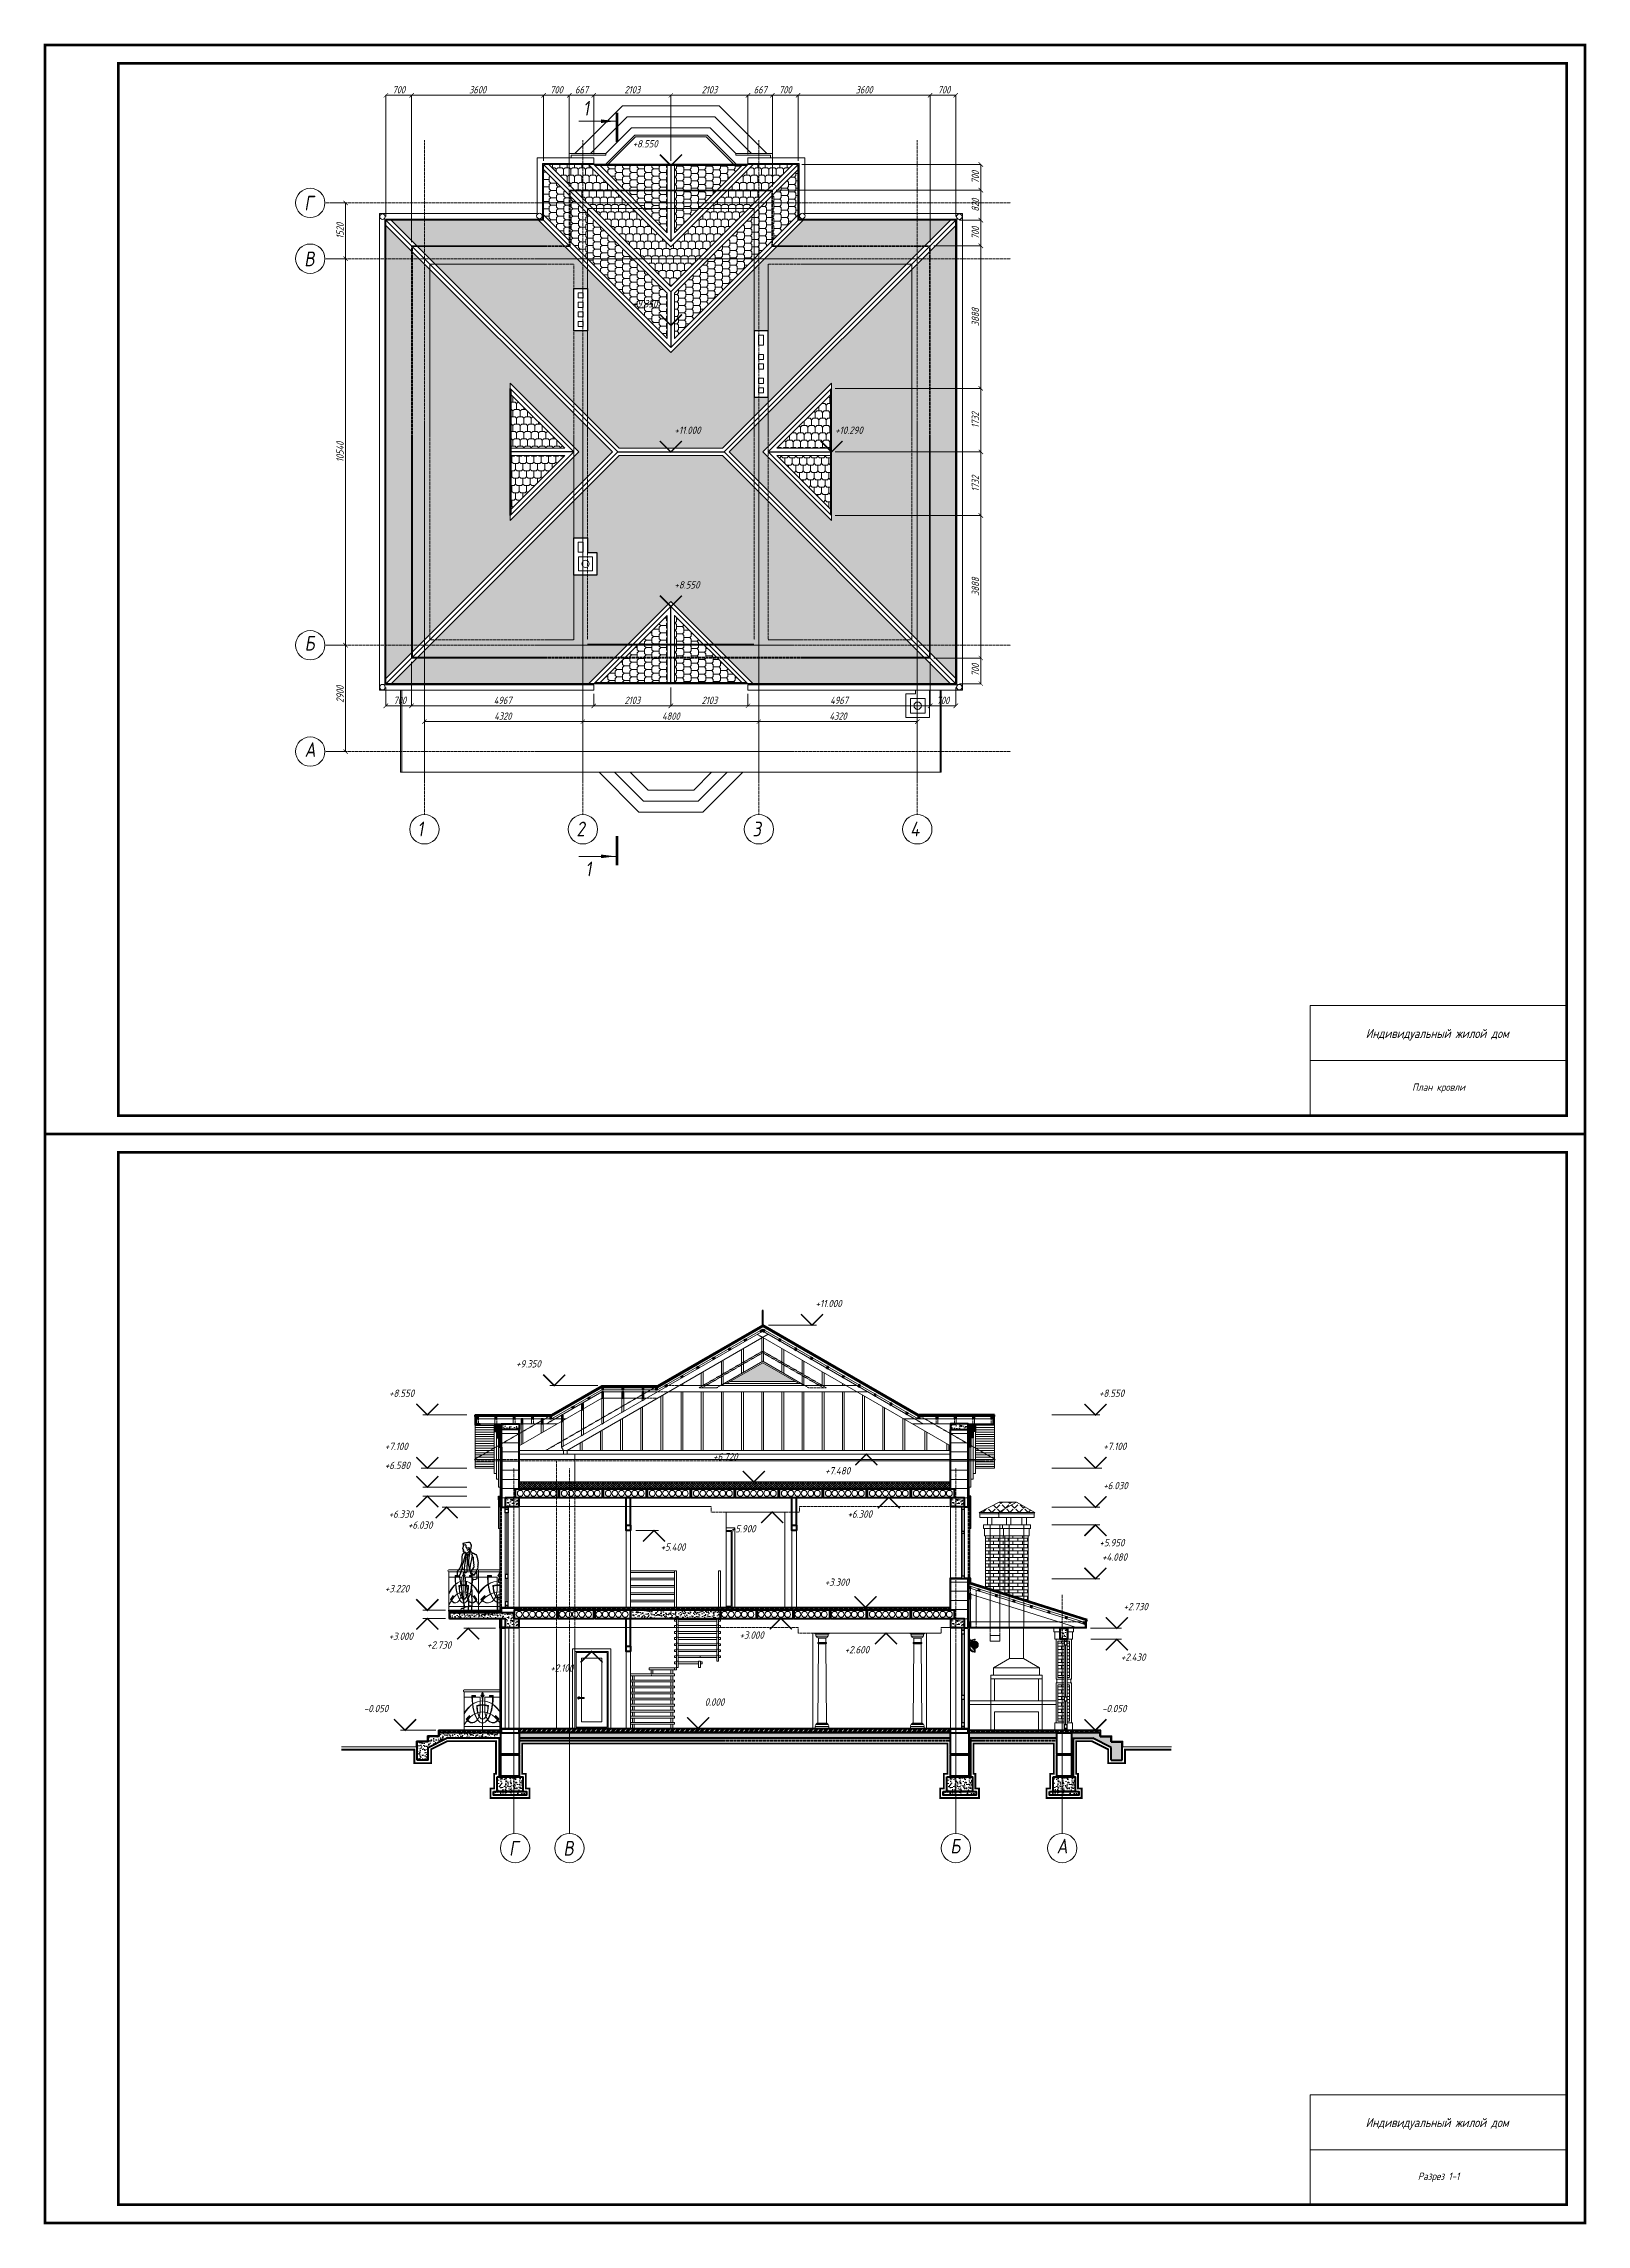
# Model space of a CAD drawing. Header units: millimetres. Extents: x 54 to 1314, y 20 to 614.
# Drawn here: x 894 to 1314, y 20 to 614 of the extents above; entities that cross this region are included whole.
import ezdxf

# ---------------------------------------------------------------- set-up
doc = ezdxf.new("R2010")
doc.units = ezdxf.units.MM
for name, pattern in [('ACAD_ISO02W100', [15, 12, -3]), ('CENTER2', [1.125, 0.75, -0.125, 0.125, -0.125]), ('DASHED2', [0.375, 0.25, -0.125]), ('HIDDEN', [0.375, 0.25, -0.125])]:
    doc.linetypes.add(name, pattern=pattern)
for name, color, linetype, lineweight in [('A_КОНСТР.БЕТОН', 6, 'Continuous', 50), ('A_ПЕРЕГОР', 213, 'Continuous', 40), ('A_РАЗМ.ОСЕВ.', 4, 'Continuous', 13), ('A_РАЗМ.ОСНОВНЫЕ', 4, 'Continuous', 13), ('A_САНТЕХ', 42, 'Continuous', 13), ('A_СТЕНЫ', 13, 'Continuous', 50), ('A_УТЕП-ЛЬ', 41, 'Continuous', 15), ('A_ФАСАД', 30, 'Continuous', 15), ('А_ВТОРОЙ ПЛАН', 241, 'Continuous', 9), ('А_ВЫСОТН.ОТМЕТКИ', 161, 'Continuous', 20), ('А_ДЕРЕВО', 43, 'Continuous', 30), ('А_КИРПИЧ ОБЛИЦ.', 250, 'Continuous', 30), ('А_КОНСТР.БЕТОН', 6, 'Continuous', 50), ('А_МЕТАЛ.ОГРАЖД.', 102, 'Continuous', 18), ('А_МОНОЛИТНЫЙ Ж.Б.', 5, 'Continuous', 50), ('А_МОНОЛИТНЫЙ Ж.Б. ШТРИХ.', 173, 'Continuous', 5), ('А_НЕВИДИМЫЕ', 8, 'ACAD_ISO02W100', 9), ('А_ОБЛИЦОВКА КАМЕНЬ', 211, 'Continuous', 20), ('А_ОК.ПЕРЕПЛЕТ', 4, 'Continuous', 30), ('А_ОКНА', 4, 'Continuous', 13), ('А_ПЕРВЫЙ ПЛАН', 102, 'Continuous', 15), ('А_ПОЛЫ', 181, 'Continuous', 20), ('А_СТЕНЫ ГАЗОБЕТОН', 5, 'Continuous', 50), ('А_Ц.П.СТЯЖКА ШТРИХ.', 181, 'Continuous', 5), ('А_ШТРИХ.ОКОН', 140, 'Continuous', 9), ('А_ШТУКАТУРКА ИНТЕРЪЕР', 7, 'Continuous', 5), ('А_ШТУКАТУРКА ФАСАД', 7, 'Continuous', 15), ('ЛИСТ', 7, 'Continuous', 18), ('ОСИ', 40, 'CENTER2', 18), ('ТЕКСТ', 5, 'Continuous', 18), ('ШТРИХОВКА', 93, 'Continuous', 9)]:
    doc.layers.add(name, color=color, linetype=linetype, lineweight=lineweight)
doc.styles.add('ROMANS', font='romans.shx', dxfattribs={"width": 0.8, "oblique": 15})
doc.styles.add('SPDS', font='romans.shx', dxfattribs={"width": 0.85, "oblique": 15})
doc.dimstyles.new('100', dxfattribs={"dimtxt": 2, "dimasz": 1.2, "dimexe": 0, "dimexo": 1, "dimgap": 0.5, "dimtad": 1, "dimdec": 0, "dimlfac": 100, "dimdsep": 46, "dimtxsty": 'ROMANS', "dimblk1": 'ARCHTICK', "dimblk2": 'ARCHTICK', "dimsah": 1, "dimcen": 2, "dimclrd": 256, "dimclre": 256, "dimclrt": 256, "dimadec": 0, "dimazin": 2, "dimtfac": 1, "dimtdec": 0, "dimtmove": 1, "dimatfit": 3, "dimfxl": 1, "dimtvp": 1.5, "dimtolj": 1, "dimtzin": 0, "dimlwd": -1, "dimlwe": -1, "dimarcsym": 0})
pattern_1 = [(180, (291676.81716, -36986.86674), (-1e-16, -0.625), [])]
pattern_2 = [(135, (1017.05517, 236.13638), (0.2245064, 0.2245064), []), (45, (1017.05517, 236.13638), (0.2245064, -0.2245064), [])]
pattern_3 = [(45, (1171.74646, 216.12002), (-0.2245064, 0.2245064), []), (135, (1171.74646, 216.12002), (-0.2245064, -0.2245064), [])]
pattern_4 = [(45, (1172.04646, 217.12002), (-0.2245064, 0.2245064), []), (135, (1172.04646, 217.12002), (-0.2245064, -0.2245064), [])]
pattern_5 = [(45, (586.10271, 185.09004), (-0.1122532, 0.1122532), []), (135, (586.10271, 185.09004), (-0.336759605, 0.1122532), [0.396875, -0.238125])]
pattern_6 = [(45, (583.73233, 183.7215), (-0.1122532, 0.1122532), []), (135, (583.73233, 183.7215), (-0.336759605, 0.1122532), [0.396875, -0.238125])]
pattern_7 = [(45, (604.59201, 196.71372), (-0.1122532, 0.1122532), []), (135, (604.59201, 196.71372), (-0.336759605, 0.1122532), [0.396875, -0.238125])]
pattern_8 = [(45, (608.92214, 199.21372), (-0.1122532, 0.1122532), []), (135, (608.92214, 199.21372), (-0.336759605, 0.1122532), [0.396875, -0.238125])]
pattern_9 = [(130, (1146.5551, 234.2364), (-1.821847, -0.15939), [0.1905, -2.0955]), (185, (1146.5551, 234.2364), (0.352428, 1.910566), [0.1524, -1.6764]), (79.549, (1146.4033, 234.2231), (-1.469425, 1.751167), [0.1619, -1.7809]), (133.8158, (1146.5551, 234.7444), (-2.71079, -0.420423), [0.28575, -3.14325]), (83.3644, (1146.3292, 234.7093), (-2.37404, 2.474256), [0.24285, -2.67135]), (188.816, (1146.5551, 234.7444), (-2.374046, 2.47425), [0.2286, -2.5146]), (159, (1146.3011, 234.6174), (-1.516149, -1.022655), [0.1905, -2.0955]), (214, (1146.3011, 234.6174), (-0.61802, 1.84188), [0.1524, -1.6764]), (108.5486, (1146.1748, 234.5322), (-2.134165, 0.819229), [0.1619, -1.7809]), (142.5, (1146.55515, 234.2364), (-0.030886, 0.8455504), [0, -1.65608, 0, -1.7018, 0, -1.68275]), (172.5, (1146.55515, 234.2364), (-0.6681966, 1.001806), [0, -0.97028, 0, -1.61798, 0, -0.64135]), (212.5, (1147.1216, 234.2364), (-1.355906, -0.0572874), [0, -0.635, 0, -1.9812, 0, -2.6289]), (222.5, (1147.3756, 234.2364), (-1.481292, 0.254265), [0, -0.8255, 0, -1.31572, 0, -1.8669])]
pattern_10 = [(45, (600.26188, 194.21372), (-0.1122532, 0.1122532), []), (135, (600.26188, 194.21372), (-0.336759605, 0.1122532), [0.396875, -0.238125])]
pattern_11 = [(45, (595.93176, 191.71372), (-0.1122532, 0.1122532), []), (135, (595.93176, 191.71372), (-0.336759605, 0.1122532), [0.396875, -0.238125])]
pattern_12 = [(45, (591.60163, 189.21372), (-0.1122532, 0.1122532), []), (135, (591.60163, 189.21372), (-0.336759605, 0.1122532), [0.396875, -0.238125])]
pattern_13 = [(45, (587.2715, 186.71372), (-0.1122532, 0.1122532), []), (135, (587.2715, 186.71372), (-0.336759605, 0.1122532), [0.396875, -0.238125])]
pattern_14 = [(45, (582.94137, 184.21372), (-0.1122532, 0.1122532), []), (135, (582.94137, 184.21372), (-0.336759605, 0.1122532), [0.396875, -0.238125])]
pattern_15 = [(45, (530.20017, 164.56506), (-0.1122532, 0.1122532), []), (135, (530.20017, 164.56506), (-0.336759605, 0.1122532), [0.396875, -0.238125])]
pattern_16 = [(45, (530.20017, 164.86315), (-0.1122532, 0.1122532), []), (135, (530.20017, 164.86315), (-0.336759605, 0.1122532), [0.396875, -0.238125])]
pattern_17 = [(45, (-3688.94063, 4620.0905), (-0.336759605, 0.336759605), []), (135, (-3688.94063, 4620.0905), (-0.336759605, -0.336759605), [])]
pattern_18 = [(45, (525.27087, 164.56506), (-0.1122532, 0.1122532), []), (135, (525.27087, 164.56506), (-0.336759605, 0.1122532), [0.396875, -0.238125])]

msp = doc.modelspace()

# ---------------------------------------------------------------- texts
at = {"layer": 'А_ВЫСОТН.ОТМЕТКИ', "style": 'ROMANS', "oblique": 15, "width": 0.85}
for s, p in [('+8.550', (1054.286, 585.94)), ('+9.350', (1054.286, 542.332)), ('+11.000', (1065.692, 507.84)), ('+10.290', (1109.512, 507.84)), ('+8.550', (1065.692, 465.669)), ('+11.000', (1104.162, 269.692)), ('+9.350', (1022.474, 253.238)), ('+8.550', (987.874, 245.23)), ('+8.550', (1181.469, 245.23)), ('+7.100', (986.713, 230.744)), ('+7.100', (1182.629, 230.744)), ('+6.580', (986.713, 225.544)), ('+6.720', (1076.223, 227.9)), ('+7.480', (1106.747, 224.071)), ('+6.030', (1182.629, 220.044)), ('+6.330', (987.764, 212.252)), ('+6.300', (1112.893, 212.271)), ('+6.030', (993.027, 209.272)), ('+5.900', (1081.07, 208.271)), ('+5.400', (1061.911, 203.271)), ('+5.950', (1181.578, 204.452)), ('+4.080', (1182.293, 200.544)), ('+3.220', (986.713, 191.944)), ('+3.300', (1106.678, 193.7)), ('+2.730', (1188.147, 187.044)), ('+3.000', (987.764, 178.952)), ('+2.730', (998.185, 176.571)), ('+3.000', (1083.439, 179.271)), ('+2.600', (1112.116, 175.271)), ('+2.430', (1187.432, 173.252)), ('+2.100', (1031.843, 170.271)), ('-0.050', (980.982, 159.244)), ('0.000', (1073.924, 161.004)), ('-0.050', (1182.293, 159.244))]:
    msp.add_text(s, height=2, dxfattribs=at).set_placement(p)
at = {"layer": 'ЛИСТ', "style": 'ROMANS', "oblique": 10, "width": 0.8}
for p in [(1040.782, 594.623), (1041.391, 387.195)]:
    msp.add_text('1', height=4, dxfattribs=at).set_placement(p)
at = {"layer": 'ОСИ', "color": 18, "linetype": 'Continuous', "true_color": 0x000000, "style": 'ROMANS', "oblique": 10, "width": 0.8}
for s, p in [('Г', (964.753, 568.764)), ('В', (964.753, 553.564)), ('Б', (964.853, 448.749)), ('А', (964.853, 419.749)), ('1', (995.567, 398.088)), ('2', (1038.978, 398.088)), ('3', (1086.978, 398.088)), ('4', (1129.985, 398.088))]:
    msp.add_text(s, height=4, dxfattribs=at).set_placement(p)
at = {"layer": 'ОСИ', "linetype": 'Continuous', "style": 'ROMANS', "oblique": 10, "width": 0.8}
for s, p in [('Г', (1020.619, 120.132)), ('В', (1035.419, 120.132)), ('Б', (1140.92, 120.716)), ('А', (1169.92, 120.716))]:
    msp.add_text(s, height=4, dxfattribs=at).set_placement(p)
at = {"layer": 'ТЕКСТ', "color": 7, "attachment_point": 5, "style": 'SPDS'}
for s, insert, char_height, width in [('{\\W0.8;Индивидуальный жилой дом}', (1273.715, 343.988), 2.5, 49.37931), ('План кровли', (1274.067, 329.417), 2, 70.04285), ('{\\W0.8;Индивидуальный жилой дом}', (1273.672, 46.988), 2.5, 49.37931), ('Разрез 1-1', (1274.067, 32.417), 2, 70.04285)]:
    msp.add_mtext(s, dxfattribs=dict(at, insert=insert, char_height=char_height, width=width))

# ---------------------------------------------------------------- blocks, each defined once
blk = doc.blocks.new('фонарь')
at = {"layer": 'A_УТЕП-ЛЬ'}
h = blk.add_hatch(color=256, dxfattribs=at)
h.set_gradient(color1=(121, 173, 175), one_color=1, tint=1, name='SPHERICAL')
h.paths.add_polyline_path([(5073.12, -9659.79, 1), (5071.12, -9659.79, 1)])
at = {"layer": 'А_МЕТАЛ.ОГРАЖД.', "lineweight": 13, "ltscale": 100}
for p, q in [((5070.92, -9658.29), (5070.72, -9658.29)), ((5070.72, -9660.49), (5070.72, -9658.29)), ((5070.92, -9658.89), (5070.92, -9658.29)), ((5070.92, -9660.49), (5070.92, -9659.29)), ((5071.62, -9660.79), (5071.62, -9660.99)), ((5072.22, -9660.79), (5071.62, -9660.79)), ((5072.02, -9660.99), (5071.62, -9660.99)), ((5072.02, -9660.99), (5072.02, -9661.59)), ((5072.22, -9661.79), (5072.02, -9661.79)), ((5072.12, -9658.29), (5072.22, -9658.29)), ((5072.22, -9658.49), (5072.22, -9658.29)), ((5072.22, -9660.79), (5072.22, -9661.79))]:
    blk.add_line(p, q, dxfattribs=at)
for centre, radius, start, end in [((5072.02, -9660.49), 1.3, 180, 270), ((5072.12, -9659.79), 1.5, 90, 143.1301), ((5072.12, -9659.79), 1.3, 85.58827, 157.38014), ((5072.02, -9660.49), 1.1, 180, 270)]:
    blk.add_arc(centre, radius, start, end, dxfattribs=at)
at = {"layer": 'А_ОКНА'}
blk.add_circle((5072.12, -9659.79), 1, dxfattribs=at)
blk = doc.blocks.new('Половина')
at = {"layer": 'А_МЕТАЛ.ОГРАЖД.', "ltscale": 100}
for p, q in [((5.02, 2), (-0.74, 2)), ((5.02, 1.5), (-0.74, 1.5))]:
    blk.add_line(p, q, dxfattribs=at)
at = {"layer": 'А_МЕТАЛ.ОГРАЖД.', "lineweight": 20, "ltscale": 100}
for p, q in [((-0.74, 2), (5.02, 2)), ((-0.74, 2), (-0.74, -9)), ((-0.74, 1.5), (5.02, 1.5)), ((0, 0), (5.02, 0)), ((0, 0), (0, -3.5)), ((1.48, 0.5), (2.59, 0.5)), ((1.48, 0.5), (1.48, 0)), ((1.63, 0.3), (2.44, 0.3)), ((1.63, 0.3), (1.63, 0)), ((2.44, 0.3), (2.44, 0)), ((2.59, 0.5), (2.59, 0)), ((3.33, -5), (3.15, -5.43)), ((3.39, -5.28), (3.27, -5.53)), ((-0.74, -8), (5.02, -8))]:
    blk.add_line(p, q, dxfattribs=at)
for centre, major_axis, ratio, start_param, end_param in [((2.25, 3.51), (0, 4.51), 0.74, 2.031713, 2.15992), ((2.25, -1.51), (0, 4.51), 0.74, 0.981673, 1.10988), ((0.74, -1), (0, 2.2), 0.74, 0.734134, 1.141097), ((0.74, -1), (0, 2), 0.74, 0.722734, 1.570796), ((-0.74, 0), (-0.04, 7), 0.454544, 3.130274, 4.71005), ((-0.74, -0.11), (0, 0.915), 0.74, -0.833566, -0.170745), ((-0.74, 0), (0, 7), 0.475714, 3.141593, 4.712389), ((-0.74, -11.35), (0, 10.35), 0.74, -0.851442, 0), ((-0.74, -11.89), (0, 10.89), 0.74, -0.796615, 0), ((-0.74, -14.35), (0, 12.35), 0.74, -0.203355, 0), ((-0.74, -14.35), (0, 12.15), 0.74, -0.189208, 0), ((-0.74, -2), (0, 4), 0.4625, 3.141593, 4.648707), ((-0.74, -2.42), (0, 3.58), 0.4721, 3.141597, 4.712389), ((-0.74, -14.35), (0, 10.35), 0.74, -0.851442, 0), ((2.59, -3.5), (0, 3.5), 0.74, 1.570796, 3.913132), ((2.49, -3.56), (0, 3.36), 0.74, 1.718985, 3.887211), ((-0.74, -14.35), (0, 10.85), 0.74, -0.693766, -0.531989), ((-0.74, -14.35), (0, 10.65), 0.74, -0.673035, -0.550763)]:
    blk.add_ellipse(centre, major_axis=major_axis, ratio=ratio, start_param=start_param, end_param=end_param, dxfattribs=at)
at = {"layer": 'А_ПЕРВЫЙ ПЛАН', "ltscale": 100}
blk.add_line((5.02, -9), (5.02, 2), dxfattribs=at)
blk = doc.blocks.new('5 реш')
at = {"layer": 'А_МЕТАЛ.ОГРАЖД.', "ltscale": 100}
for p, q in [((7.79, 11), (-7.79, 11)), ((7.79, 10.5), (-7.79, 10.5))]:
    blk.add_line(p, q, dxfattribs=at)
at = {"layer": 'А_МЕТАЛ.ОГРАЖД.', "lineweight": 20, "ltscale": 100}
for p, q in [((-7.79, 11), (7.79, 11)), ((-7.79, 10.5), (7.79, 10.5)), ((-7.79, 9), (-1, 9)), ((-4.5, 9.5), (-3, 9.5)), ((-4.5, 9.5), (-4.5, 9)), ((-4.3, 9.3), (-3.2, 9.3)), ((-4.3, 9.3), (-4.3, 9)), ((-3.2, 9.3), (-3.2, 9)), ((-3, 9.5), (-3, 9)), ((-1, 9), (-1, 5.5)), ((0, 10.5), (0, 0)), ((1, 9), (7.79, 9)), ((1, 9), (1, 5.5)), ((3, 9.5), (4.5, 9.5)), ((3, 9.5), (3, 9)), ((3.2, 9.3), (4.3, 9.3)), ((3.2, 9.3), (3.2, 9)), ((4.3, 9.3), (4.3, 9)), ((4.5, 9.5), (4.5, 9)), ((-7.79, 1), (7.79, 1)), ((-5.58, 3.72), (-5.42, 3.47)), ((-5.51, 4), (-5.25, 3.57)), ((5.51, 4), (5.25, 3.57)), ((5.58, 3.72), (5.42, 3.47))]:
    blk.add_line(p, q, dxfattribs=at)
for centre, radius, start, end in [((0, -2.35), 10.35, 41.21596, 138.78404), ((0, -2.89), 10.89, 44.3573, 135.6427), ((0, -5.35), 12.35, 78.34862, 101.65138), ((0, -5.35), 12.15, 79.15918, 100.84093), ((0, 8.89), 0.915, 99.78297, 137.7598), ((-2, 8), 2, 0, 48.59038), ((-2, 8), 2.2, 24.61998, 47.93721), ((-4.04, 12.51), 4.51, 326.2457, 333.59144), ((-4.04, 7.49), 4.51, 26.40856, 33.7543), ((4.04, 12.51), 4.51, 206.40856, 213.7543), ((4.04, 7.49), 4.51, 146.2457, 153.59144), ((2, 8), 2.2, 132.06279, 155.38002), ((2, 8), 2, 131.40962, 180), ((0, 8.89), 0.915, 42.2402, 80.21703), ((0, -5.35), 10.35, 41.21596, 138.78404), ((-4.5, 5.5), 3.5, 225.79403, 0), ((0, -5.35), 10.85, 120.48072, 129.74985), ((-4.36, 5.44), 3.36, 227.2792, 351.50944), ((0, -5.35), 10.65, 121.55637, 128.56209), ((4.5, 5.5), 3.5, 180, 314.20597), ((4.36, 5.44), 3.36, 188.49056, 312.7208), ((0, -5.35), 10.85, 50.25015, 59.51928), ((0, -5.35), 10.65, 51.43791, 58.44363)]:
    blk.add_arc(centre, radius, start, end, dxfattribs=at)
for centre, major_axis, ratio, start_param, end_param in [((0, 9), (0, -7), 0.642857, 4.712389, 7.853982), ((0, 9), (-0.06, 7), 0.614231, 1.565355, 4.706948), ((0, 7), (0, -4), 0.625, 4.776071, 7.7903), ((0, 6.58), (0, -3.58), 0.637973, 4.712389, 7.853982)]:
    blk.add_ellipse(centre, major_axis=major_axis, ratio=ratio, start_param=start_param, end_param=end_param, dxfattribs=at)
blk = doc.blocks.new('SYMBOL_Human_10_2D')
for p, q in [((-92, 1790), (-109, 1760)), ((-125, 1692), (-128, 1678)), ((-128, 1678), (-119, 1673)), ((-128, 1678), (-128, 1678)), ((-117, 1705), (-125, 1692)), ((-119, 1673), (-103, 1671)), ((-107, 1719), (-117, 1705)), ((-109, 1760), (-113, 1744)), ((-113, 1744), (-109, 1729)), ((-109, 1729), (-107, 1719)), ((-108, 1672), (-108, 1659)), ((-108, 1659), (-105, 1653)), ((-108, 1659), (-108, 1659)), ((-105, 1653), (-96, 1652)), ((1, 1660), (3, 1649)), ((3, 1649), (13, 1645)), ((13, 1645), (25, 1653)), ((25, 1653), (40, 1664)), ((40, 1664), (51, 1681)), ((-40, 795), (-28, 779)), ((-28, 779), (-29, 736)), ((-29, 736), (-26, 700)), ((-26, 700), (-15, 673)), ((-15, 673), (-15, 649)), ((-15, 649), (-12, 595)), ((-12, 595), (4, 518)), ((-137, 418), (-122, 314)), ((-122, 314), (-99, 206)), ((-99, 206), (-73, 103)), ((-73, 103), (-38, 100)), ((-38, 100), (-2, 106)), ((-2, 106), (35, 98)), ((4, 518), (19, 417)), ((34, 144), (33, 124)), ((33, 124), (55, 130)), ((55, 130), (96, 127)), ((96, 127), (130, 114)), ((138, 274), (130, 411)), ((130, 114), (136, 126)), ((136, 126), (138, 274))]:
    blk.add_line(p, q)
for points in [[(-92, 1790), (-51, 1793), (-34, 1781), (-33, 1742), (-28, 1709), (-14, 1699), (21, 1702), (32, 1711), (51, 1705), (51, 1676), (56, 1643), (78, 1631), (93, 1662), (111, 1697), (114, 1775), (100, 1807), (92, 1831), (63, 1851), (19, 1851), (-26, 1842), (-76, 1831), (-100, 1821), (-114, 1818), (-115, 1805), (-103, 1797), (-92, 1790)], [(-155, 1279), (-185, 1197), (-201, 1153), (-245, 1094), (-269, 1057), (-272, 1004), (-271, 946), (-264, 921), (-237, 913), (-216, 921)], [(-216, 921), (-169, 1019), (-131, 1180), (-134, 1232)], [(-36, 1576), (-79, 1558), (-119, 1532), (-135, 1510), (-146, 1452), (-149, 1350), (-155, 1279)], [(-44, 1527), (-83, 1400), (-108, 1308), (-134, 1232)], [(-96, 1652), (-101, 1645), (-107, 1639), (-106, 1633), (-100, 1631), (-98, 1626), (-101, 1621), (-105, 1614), (-105, 1606), (-100, 1599), (-76, 1594), (-50, 1589), (-36, 1581), (-36, 1570)], [(-72, 1236), (-85, 1112), (-60, 1044), (-40, 1020), (3, 1059), (3, 1181), (-2, 1231)], [(-33, 1550), (-44, 1527), (-28, 1501), (-32, 1469), (-48, 1398), (-66, 1280), (-72, 1236)], [(-36, 1570), (-38, 1557), (-28, 1542), (-8, 1546), (13, 1569), (38, 1593), (78, 1631)], [(-28, 1501), (-7, 1534)], [(-7, 1534), (-8, 1546)], [(-7, 1534), (5, 1507), (12, 1486), (19, 1491), (32, 1517), (73, 1569)], [(12, 1486), (0, 1420), (-3, 1369), (-2, 1266), (-2, 1231)], [(89, 1617), (73, 1569), (48, 1439), (35, 1336), (36, 1232)], [(36, 1232), (63, 1104), (94, 1049), (94, 1049), (109, 1051), (153, 1126), (182, 1172), (187, 1198), (181, 1228)], [(84, 1230), (73, 1149), (63, 1104)], [(78, 1631), (100, 1604), (124, 1580), (173, 1560), (221, 1534), (240, 1522), (255, 1499), (277, 1435), (279, 1417)], [(127, 1569), (140, 1539), (115, 1518), (139, 1500), (114, 1387), (94, 1281), (84, 1230)], [(109, 1051), (98, 1032), (138, 1004), (195, 962), (226, 1013), (246, 1050), (252, 1078), (283, 1127), (295, 1145), (301, 1173), (293, 1199), (300, 1223), (297, 1240)], [(165, 1455), (163, 1378), (172, 1291), (181, 1228)], [(279, 1417), (279, 1380), (279, 1372), (288, 1367), (291, 1340), (290, 1319), (297, 1306), (290, 1258), (297, 1240)], [(-216, 921), (-201, 854), (-179, 738), (-154, 587), (-139, 454), (-137, 418)], [(-138, 1148), (-117, 1117), (-85, 1113)], [(3, 1105), (41, 1103), (63, 1104)], [(246, 1050), (258, 1002), (261, 966), (265, 892), (265, 855), (227, 838), (179, 833), (156, 857), (141, 866), (130, 900), (128, 950), (99, 1004), (98, 1032)], [(114, 644), (112, 605), (120, 575), (127, 532), (128, 450), (130, 411)], [(141, 866), (135, 829), (141, 812), (136, 788), (135, 754), (127, 731), (125, 704), (129, 689), (114, 644)], [(128, 950), (152, 971), (163, 986)], [(-38, 100), (-64, 75), (-114, 52), (-148, 47), (-163, 38), (-170, 24), (-170, 24), (-167, 4), (-123, -1), (-23, -1), (0, 6), (12, -1), (32, -1)], [(19, 417), (34, 277), (34, 179), (34, 144)], [(44, 127), (36, 99), (26, 57), (23, 25), (23, 5), (32, -1), (63, -1), (113, -1), (129, 4), (129, 31), (126, 73), (114, 99), (113, 120)]]:
    blk.add_lwpolyline(points)
blk = doc.blocks.new('2D Human (10)')
blk.add_blockref('SYMBOL_Human_10_2D', (98354, 272026))
blk = doc.blocks.new('ручка')
at = {"layer": 'А_ОК.ПЕРЕПЛЕТ', "lineweight": 13, "ltscale": 100}
for p, q in [((0, 0.2), (1.5, 0.25)), ((0, 0.2), (0, 0)), ((0, 0), (1.5, -0.05))]:
    blk.add_line(p, q, dxfattribs=at)
for radius, start, end in [(0.3, 208.07249, 151.92751), (0.15, 270, 90)]:
    blk.add_arc((1.5, 0.1), radius, start, end, dxfattribs=at)
blk = doc.blocks.new('_ARCHTICK')
at = {"color": 0, "linetype": 'ByBlock', "const_width": 0.15}
blk.add_lwpolyline([(-0.5, -0.5), (0.5, 0.5)], dxfattribs=at)
blk = doc.blocks.new('*D452')
at = {"layer": 'A_РАЗМ.ОСЕВ.', "ltscale": 100, "transparency": 16777216}
for p, q in [((994.02, 445.72), (994.02, 433.67)), ((987.02, 438.72), (987.02, 433.67)), ((987.02, 433.67), (994.02, 433.67))]:
    blk.add_line(p, q, dxfattribs=at)
at = {"layer": 'Defpoints', "color": 0, "ltscale": 100, "transparency": 16777216}
for p in [(994.02, 446.72), (987.02, 439.72), (994.02, 433.67)]:
    blk.add_point(p, dxfattribs=at)
at = {"layer": 'A_РАЗМ.ОСЕВ.', "ltscale": 100, "transparency": 16777216, "xscale": 1.2, "yscale": 1.2, "zscale": 1.2, "rotation": 180}
blk.add_blockref('_ARCHTICK', (987.02, 433.67), dxfattribs=at)
at = {"layer": 'A_РАЗМ.ОСЕВ.', "ltscale": 100, "transparency": 16777216, "xscale": 1.2, "yscale": 1.2, "zscale": 1.2}
blk.add_blockref('_ARCHTICK', (994.02, 433.67), dxfattribs=at)
at = {"layer": 'A_РАЗМ.ОСЕВ.', "ltscale": 100, "transparency": 16777216, "insert": (990.8, 435.17), "char_height": 2, "attachment_point": 5, "style": 'ROMANS'}
blk.add_mtext('\\A1;700', dxfattribs=at)
blk = doc.blocks.new('*D453')
at = {"layer": 'A_РАЗМ.ОСЕВ.', "ltscale": 100, "transparency": 16777216}
for p, q in [((994.02, 445.72), (994.02, 433.67)), ((1043.7, 436.92), (1043.7, 433.67)), ((994.02, 433.67), (1043.7, 433.67))]:
    blk.add_line(p, q, dxfattribs=at)
at = {"layer": 'Defpoints', "color": 0, "ltscale": 100, "transparency": 16777216}
for p in [(994.02, 446.72), (1043.7, 437.92), (1043.7, 433.67)]:
    blk.add_point(p, dxfattribs=at)
at = {"layer": 'A_РАЗМ.ОСЕВ.', "ltscale": 100, "transparency": 16777216, "xscale": 1.2, "yscale": 1.2, "zscale": 1.2, "rotation": 180}
blk.add_blockref('_ARCHTICK', (994.02, 433.67), dxfattribs=at)
at = {"layer": 'A_РАЗМ.ОСЕВ.', "ltscale": 100, "transparency": 16777216, "xscale": 1.2, "yscale": 1.2, "zscale": 1.2}
blk.add_blockref('_ARCHTICK', (1043.7, 433.67), dxfattribs=at)
at = {"layer": 'A_РАЗМ.ОСЕВ.', "ltscale": 100, "transparency": 16777216, "insert": (1018.86, 435.17), "char_height": 2, "attachment_point": 5, "style": 'ROMANS'}
blk.add_mtext('\\A1;4967', dxfattribs=at)
blk = doc.blocks.new('*D454')
at = {"layer": 'A_РАЗМ.ОСЕВ.', "ltscale": 100, "transparency": 16777216}
for p, q in [((1043.7, 436.92), (1043.7, 433.67)), ((1064.72, 438.72), (1064.72, 433.67)), ((1043.7, 433.67), (1064.72, 433.67))]:
    blk.add_line(p, q, dxfattribs=at)
at = {"layer": 'Defpoints', "color": 0, "ltscale": 100, "transparency": 16777216}
for p in [(1043.7, 437.92), (1064.72, 439.72), (1064.72, 433.67)]:
    blk.add_point(p, dxfattribs=at)
at = {"layer": 'A_РАЗМ.ОСЕВ.', "ltscale": 100, "transparency": 16777216, "xscale": 1.2, "yscale": 1.2, "zscale": 1.2, "rotation": 180}
blk.add_blockref('_ARCHTICK', (1043.7, 433.67), dxfattribs=at)
at = {"layer": 'A_РАЗМ.ОСЕВ.', "ltscale": 100, "transparency": 16777216, "xscale": 1.2, "yscale": 1.2, "zscale": 1.2}
blk.add_blockref('_ARCHTICK', (1064.72, 433.67), dxfattribs=at)
at = {"layer": 'A_РАЗМ.ОСЕВ.', "ltscale": 100, "transparency": 16777216, "insert": (1054.21, 435.17), "char_height": 2, "attachment_point": 5, "style": 'ROMANS'}
blk.add_mtext('\\A1;2103', dxfattribs=at)
blk = doc.blocks.new('*D455')
at = {"layer": 'A_РАЗМ.ОСЕВ.', "ltscale": 100, "transparency": 16777216}
for p, q in [((1064.72, 438.72), (1064.72, 433.67)), ((1085.75, 436.92), (1085.75, 433.67)), ((1064.72, 433.67), (1085.75, 433.67))]:
    blk.add_line(p, q, dxfattribs=at)
at = {"layer": 'Defpoints', "color": 0, "ltscale": 100, "transparency": 16777216}
for p in [(1064.72, 439.72), (1085.75, 437.92), (1085.75, 433.67)]:
    blk.add_point(p, dxfattribs=at)
at = {"layer": 'A_РАЗМ.ОСЕВ.', "ltscale": 100, "transparency": 16777216, "xscale": 1.2, "yscale": 1.2, "zscale": 1.2, "rotation": 180}
blk.add_blockref('_ARCHTICK', (1064.72, 433.67), dxfattribs=at)
at = {"layer": 'A_РАЗМ.ОСЕВ.', "ltscale": 100, "transparency": 16777216, "xscale": 1.2, "yscale": 1.2, "zscale": 1.2}
blk.add_blockref('_ARCHTICK', (1085.75, 433.67), dxfattribs=at)
at = {"layer": 'A_РАЗМ.ОСЕВ.', "ltscale": 100, "transparency": 16777216, "insert": (1075.24, 435.17), "char_height": 2, "attachment_point": 5, "style": 'ROMANS'}
blk.add_mtext('\\A1;2103', dxfattribs=at)
blk = doc.blocks.new('*D456')
at = {"layer": 'A_РАЗМ.ОСЕВ.', "ltscale": 100, "transparency": 16777216}
for p, q in [((1135.42, 445.72), (1135.42, 433.67)), ((1085.75, 436.92), (1085.75, 433.67)), ((1085.75, 433.67), (1135.42, 433.67))]:
    blk.add_line(p, q, dxfattribs=at)
at = {"layer": 'Defpoints', "color": 0, "ltscale": 100, "transparency": 16777216}
for p in [(1135.42, 446.72), (1085.75, 437.92), (1135.42, 433.67)]:
    blk.add_point(p, dxfattribs=at)
at = {"layer": 'A_РАЗМ.ОСЕВ.', "ltscale": 100, "transparency": 16777216, "xscale": 1.2, "yscale": 1.2, "zscale": 1.2, "rotation": 180}
blk.add_blockref('_ARCHTICK', (1085.75, 433.67), dxfattribs=at)
at = {"layer": 'A_РАЗМ.ОСЕВ.', "ltscale": 100, "transparency": 16777216, "xscale": 1.2, "yscale": 1.2, "zscale": 1.2}
blk.add_blockref('_ARCHTICK', (1135.42, 433.67), dxfattribs=at)
at = {"layer": 'A_РАЗМ.ОСЕВ.', "ltscale": 100, "transparency": 16777216, "insert": (1110.59, 435.17), "char_height": 2, "attachment_point": 5, "style": 'ROMANS'}
blk.add_mtext('\\A1;4967', dxfattribs=at)
blk = doc.blocks.new('*D457')
at = {"layer": 'A_РАЗМ.ОСЕВ.', "ltscale": 100, "transparency": 16777216}
for p, q in [((1135.42, 445.72), (1135.42, 433.67)), ((1142.42, 438.72), (1142.42, 433.67)), ((1135.42, 433.67), (1142.42, 433.67))]:
    blk.add_line(p, q, dxfattribs=at)
at = {"layer": 'Defpoints', "color": 0, "ltscale": 100, "transparency": 16777216}
for p in [(1135.42, 446.72), (1142.42, 439.72), (1142.42, 433.67)]:
    blk.add_point(p, dxfattribs=at)
at = {"layer": 'A_РАЗМ.ОСЕВ.', "ltscale": 100, "transparency": 16777216, "xscale": 1.2, "yscale": 1.2, "zscale": 1.2, "rotation": 180}
blk.add_blockref('_ARCHTICK', (1135.42, 433.67), dxfattribs=at)
at = {"layer": 'A_РАЗМ.ОСЕВ.', "ltscale": 100, "transparency": 16777216, "xscale": 1.2, "yscale": 1.2, "zscale": 1.2}
blk.add_blockref('_ARCHTICK', (1142.42, 433.67), dxfattribs=at)
at = {"layer": 'A_РАЗМ.ОСЕВ.', "ltscale": 100, "transparency": 16777216, "insert": (1138.92, 435.17), "char_height": 2, "attachment_point": 5, "style": 'ROMANS'}
blk.add_mtext('\\A1;700', dxfattribs=at)
blk = doc.blocks.new('*D458')
at = {"layer": 'A_РАЗМ.ОСЕВ.', "ltscale": 100, "transparency": 16777216}
for p, q in [((1136.42, 446.72), (1149.25, 446.72)), ((1149.25, 439.72), (1149.25, 446.72)), ((1143.42, 439.72), (1149.25, 439.72))]:
    blk.add_line(p, q, dxfattribs=at)
at = {"layer": 'Defpoints', "color": 0, "ltscale": 100, "transparency": 16777216}
for p in [(1135.42, 446.72), (1149.25, 446.72), (1142.42, 439.72)]:
    blk.add_point(p, dxfattribs=at)
at = {"layer": 'A_РАЗМ.ОСЕВ.', "ltscale": 100, "transparency": 16777216, "xscale": 1.2, "yscale": 1.2, "zscale": 1.2}
for p, rotation in [((1149.25, 446.72), 90), ((1149.25, 439.72), 270)]:
    blk.add_blockref('_ARCHTICK', p, dxfattribs=dict(at, rotation=rotation))
at = {"layer": 'A_РАЗМ.ОСЕВ.', "ltscale": 100, "transparency": 16777216, "insert": (1147.75, 443.44), "char_height": 2, "attachment_point": 5, "rotation": 90, "style": 'ROMANS'}
blk.add_mtext('\\A1;700', dxfattribs=at)
blk = doc.blocks.new('*D459')
at = {"layer": 'A_РАЗМ.ОСЕВ.', "ltscale": 100, "transparency": 16777216}
for p, q in [((1109.55, 485.6), (1149.25, 485.6)), ((1149.25, 446.72), (1149.25, 485.6)), ((1136.42, 446.72), (1149.25, 446.72))]:
    blk.add_line(p, q, dxfattribs=at)
at = {"layer": 'Defpoints', "color": 0, "ltscale": 100, "transparency": 16777216}
for p in [(1108.55, 485.6), (1149.25, 485.6), (1135.42, 446.72)]:
    blk.add_point(p, dxfattribs=at)
at = {"layer": 'A_РАЗМ.ОСЕВ.', "ltscale": 100, "transparency": 16777216, "xscale": 1.2, "yscale": 1.2, "zscale": 1.2}
for p, rotation in [((1149.25, 485.6), 90), ((1149.25, 446.72), 270)]:
    blk.add_blockref('_ARCHTICK', p, dxfattribs=dict(at, rotation=rotation))
at = {"layer": 'A_РАЗМ.ОСЕВ.', "ltscale": 100, "transparency": 16777216, "insert": (1147.75, 466.16), "char_height": 2, "attachment_point": 5, "rotation": 90, "style": 'ROMANS'}
blk.add_mtext('\\A1;3888', dxfattribs=at)
blk = doc.blocks.new('*D460')
at = {"layer": 'A_РАЗМ.ОСЕВ.', "ltscale": 100, "transparency": 16777216}
for p, q in [((1109.55, 502.92), (1149.25, 502.92)), ((1149.25, 485.6), (1149.25, 502.92)), ((1109.55, 485.6), (1149.25, 485.6))]:
    blk.add_line(p, q, dxfattribs=at)
at = {"layer": 'Defpoints', "color": 0, "ltscale": 100, "transparency": 16777216}
for p in [(1108.55, 502.92), (1149.25, 502.92), (1108.55, 485.6)]:
    blk.add_point(p, dxfattribs=at)
at = {"layer": 'A_РАЗМ.ОСЕВ.', "ltscale": 100, "transparency": 16777216, "xscale": 1.2, "yscale": 1.2, "zscale": 1.2}
for p, rotation in [((1149.25, 502.92), 90), ((1149.25, 485.6), 270)]:
    blk.add_blockref('_ARCHTICK', p, dxfattribs=dict(at, rotation=rotation))
at = {"layer": 'A_РАЗМ.ОСЕВ.', "ltscale": 100, "transparency": 16777216, "insert": (1147.75, 494.26), "char_height": 2, "attachment_point": 5, "rotation": 90, "style": 'ROMANS'}
blk.add_mtext('\\A1;1732', dxfattribs=at)
blk = doc.blocks.new('*D461')
at = {"layer": 'A_РАЗМ.ОСЕВ.', "ltscale": 100, "transparency": 16777216}
for p, q in [((1109.55, 520.24), (1149.25, 520.24)), ((1149.25, 502.92), (1149.25, 520.24)), ((1109.55, 502.92), (1149.25, 502.92))]:
    blk.add_line(p, q, dxfattribs=at)
at = {"layer": 'Defpoints', "color": 0, "ltscale": 100, "transparency": 16777216}
for p in [(1108.55, 520.24), (1149.25, 520.24), (1108.55, 502.92)]:
    blk.add_point(p, dxfattribs=at)
at = {"layer": 'A_РАЗМ.ОСЕВ.', "ltscale": 100, "transparency": 16777216, "xscale": 1.2, "yscale": 1.2, "zscale": 1.2}
for p, rotation in [((1149.25, 520.24), 90), ((1149.25, 502.92), 270)]:
    blk.add_blockref('_ARCHTICK', p, dxfattribs=dict(at, rotation=rotation))
at = {"layer": 'A_РАЗМ.ОСЕВ.', "ltscale": 100, "transparency": 16777216, "insert": (1147.75, 511.58), "char_height": 2, "attachment_point": 5, "rotation": 90, "style": 'ROMANS'}
blk.add_mtext('\\A1;1732', dxfattribs=at)
blk = doc.blocks.new('*D462')
at = {"layer": 'A_РАЗМ.ОСЕВ.', "ltscale": 100, "transparency": 16777216}
for p, q in [((1136.42, 559.12), (1149.25, 559.12)), ((1149.25, 520.24), (1149.25, 559.12)), ((1109.55, 520.24), (1149.25, 520.24))]:
    blk.add_line(p, q, dxfattribs=at)
at = {"layer": 'Defpoints', "color": 0, "ltscale": 100, "transparency": 16777216}
for p in [(1135.42, 559.12), (1149.25, 559.12), (1108.55, 520.24)]:
    blk.add_point(p, dxfattribs=at)
at = {"layer": 'A_РАЗМ.ОСЕВ.', "ltscale": 100, "transparency": 16777216, "xscale": 1.2, "yscale": 1.2, "zscale": 1.2}
for p, rotation in [((1149.25, 559.12), 90), ((1149.25, 520.24), 270)]:
    blk.add_blockref('_ARCHTICK', p, dxfattribs=dict(at, rotation=rotation))
at = {"layer": 'A_РАЗМ.ОСЕВ.', "ltscale": 100, "transparency": 16777216, "insert": (1147.75, 539.68), "char_height": 2, "attachment_point": 5, "rotation": 90, "style": 'ROMANS'}
blk.add_mtext('\\A1;3888', dxfattribs=at)
blk = doc.blocks.new('*D463')
at = {"layer": 'A_РАЗМ.ОСЕВ.', "ltscale": 100, "transparency": 16777216}
for p, q in [((1143.42, 566.12), (1149.25, 566.12)), ((1149.25, 559.12), (1149.25, 566.12)), ((1136.42, 559.12), (1149.25, 559.12))]:
    blk.add_line(p, q, dxfattribs=at)
at = {"layer": 'Defpoints', "color": 0, "ltscale": 100, "transparency": 16777216}
for p in [(1142.42, 566.12), (1149.25, 566.12), (1135.42, 559.12)]:
    blk.add_point(p, dxfattribs=at)
at = {"layer": 'A_РАЗМ.ОСЕВ.', "ltscale": 100, "transparency": 16777216, "xscale": 1.2, "yscale": 1.2, "zscale": 1.2}
for p, rotation in [((1149.25, 566.12), 90), ((1149.25, 559.12), 270)]:
    blk.add_blockref('_ARCHTICK', p, dxfattribs=dict(at, rotation=rotation))
at = {"layer": 'A_РАЗМ.ОСЕВ.', "ltscale": 100, "transparency": 16777216, "insert": (1147.75, 562.62), "char_height": 2, "attachment_point": 5, "rotation": 90, "style": 'ROMANS'}
blk.add_mtext('\\A1;700', dxfattribs=at)
blk = doc.blocks.new('*D464')
at = {"layer": 'A_РАЗМ.ОСЕВ.', "ltscale": 100, "transparency": 16777216}
for p, q in [((1093.42, 574.32), (1149.25, 574.32)), ((1149.25, 566.12), (1149.25, 574.32)), ((1143.42, 566.12), (1149.25, 566.12))]:
    blk.add_line(p, q, dxfattribs=at)
at = {"layer": 'Defpoints', "color": 0, "ltscale": 100, "transparency": 16777216}
for p in [(1092.42, 574.32), (1149.25, 574.32), (1142.42, 566.12)]:
    blk.add_point(p, dxfattribs=at)
at = {"layer": 'A_РАЗМ.ОСЕВ.', "ltscale": 100, "transparency": 16777216, "xscale": 1.2, "yscale": 1.2, "zscale": 1.2}
for p, rotation in [((1149.25, 574.32), 90), ((1149.25, 566.12), 270)]:
    blk.add_blockref('_ARCHTICK', p, dxfattribs=dict(at, rotation=rotation))
at = {"layer": 'A_РАЗМ.ОСЕВ.', "ltscale": 100, "transparency": 16777216, "insert": (1147.75, 570.22), "char_height": 2, "attachment_point": 5, "rotation": 90, "style": 'ROMANS'}
blk.add_mtext('\\A1;820', dxfattribs=at)
blk = doc.blocks.new('*D465')
at = {"layer": 'A_РАЗМ.ОСЕВ.', "ltscale": 100, "transparency": 16777216}
for p, q in [((1100.42, 581.32), (1149.25, 581.32)), ((1149.25, 574.32), (1149.25, 581.32)), ((1093.42, 574.32), (1149.25, 574.32))]:
    blk.add_line(p, q, dxfattribs=at)
at = {"layer": 'Defpoints', "color": 0, "ltscale": 100, "transparency": 16777216}
for p in [(1099.42, 581.32), (1149.25, 581.32), (1092.42, 574.32)]:
    blk.add_point(p, dxfattribs=at)
at = {"layer": 'A_РАЗМ.ОСЕВ.', "ltscale": 100, "transparency": 16777216, "xscale": 1.2, "yscale": 1.2, "zscale": 1.2}
for p, rotation in [((1149.25, 581.32), 90), ((1149.25, 574.32), 270)]:
    blk.add_blockref('_ARCHTICK', p, dxfattribs=dict(at, rotation=rotation))
at = {"layer": 'A_РАЗМ.ОСЕВ.', "ltscale": 100, "transparency": 16777216, "insert": (1147.75, 577.82), "char_height": 2, "attachment_point": 5, "rotation": 90, "style": 'ROMANS'}
blk.add_mtext('\\A1;700', dxfattribs=at)
blk = doc.blocks.new('*D466')
at = {"layer": 'A_РАЗМ.ОСЕВ.', "ltscale": 100, "transparency": 16777216}
for p, q in [((1135.42, 560.12), (1135.42, 600.18)), ((1142.42, 600.18), (1135.42, 600.18)), ((1142.42, 567.12), (1142.42, 600.18))]:
    blk.add_line(p, q, dxfattribs=at)
at = {"layer": 'Defpoints', "color": 0, "ltscale": 100, "transparency": 16777216}
for p in [(1135.42, 600.18), (1142.42, 566.12), (1135.42, 559.12)]:
    blk.add_point(p, dxfattribs=at)
at = {"layer": 'A_РАЗМ.ОСЕВ.', "ltscale": 100, "transparency": 16777216, "xscale": 1.2, "yscale": 1.2, "zscale": 1.2, "rotation": 180}
blk.add_blockref('_ARCHTICK', (1135.42, 600.18), dxfattribs=at)
at = {"layer": 'A_РАЗМ.ОСЕВ.', "ltscale": 100, "transparency": 16777216, "xscale": 1.2, "yscale": 1.2, "zscale": 1.2}
blk.add_blockref('_ARCHTICK', (1142.42, 600.18), dxfattribs=at)
at = {"layer": 'A_РАЗМ.ОСЕВ.', "ltscale": 100, "transparency": 16777216, "insert": (1139.2, 601.68), "char_height": 2, "attachment_point": 5, "style": 'ROMANS'}
blk.add_mtext('\\A1;700', dxfattribs=at)
blk = doc.blocks.new('*D467')
at = {"layer": 'A_РАЗМ.ОСЕВ.', "ltscale": 100, "transparency": 16777216}
for p, q in [((1099.42, 582.32), (1099.42, 600.18)), ((1135.42, 600.18), (1099.42, 600.18)), ((1135.42, 560.12), (1135.42, 600.18))]:
    blk.add_line(p, q, dxfattribs=at)
at = {"layer": 'Defpoints', "color": 0, "ltscale": 100, "transparency": 16777216}
for p in [(1099.42, 600.18), (1099.42, 581.32), (1135.42, 559.12)]:
    blk.add_point(p, dxfattribs=at)
at = {"layer": 'A_РАЗМ.ОСЕВ.', "ltscale": 100, "transparency": 16777216, "xscale": 1.2, "yscale": 1.2, "zscale": 1.2, "rotation": 180}
blk.add_blockref('_ARCHTICK', (1099.42, 600.18), dxfattribs=at)
at = {"layer": 'A_РАЗМ.ОСЕВ.', "ltscale": 100, "transparency": 16777216, "xscale": 1.2, "yscale": 1.2, "zscale": 1.2}
blk.add_blockref('_ARCHTICK', (1135.42, 600.18), dxfattribs=at)
at = {"layer": 'A_РАЗМ.ОСЕВ.', "ltscale": 100, "transparency": 16777216, "insert": (1117.42, 601.68), "char_height": 2, "attachment_point": 5, "style": 'ROMANS'}
blk.add_mtext('\\A1;3600', dxfattribs=at)
blk = doc.blocks.new('*D468')
at = {"layer": 'A_РАЗМ.ОСЕВ.', "ltscale": 100, "transparency": 16777216}
for p, q in [((1092.42, 575.32), (1092.42, 600.18)), ((1099.42, 600.18), (1092.42, 600.18)), ((1099.42, 582.32), (1099.42, 600.18))]:
    blk.add_line(p, q, dxfattribs=at)
at = {"layer": 'Defpoints', "color": 0, "ltscale": 100, "transparency": 16777216}
for p in [(1092.42, 600.18), (1099.42, 581.32), (1092.42, 574.32)]:
    blk.add_point(p, dxfattribs=at)
at = {"layer": 'A_РАЗМ.ОСЕВ.', "ltscale": 100, "transparency": 16777216, "xscale": 1.2, "yscale": 1.2, "zscale": 1.2, "rotation": 180}
blk.add_blockref('_ARCHTICK', (1092.42, 600.18), dxfattribs=at)
at = {"layer": 'A_РАЗМ.ОСЕВ.', "ltscale": 100, "transparency": 16777216, "xscale": 1.2, "yscale": 1.2, "zscale": 1.2}
blk.add_blockref('_ARCHTICK', (1099.42, 600.18), dxfattribs=at)
at = {"layer": 'A_РАЗМ.ОСЕВ.', "ltscale": 100, "transparency": 16777216, "insert": (1095.92, 601.68), "char_height": 2, "attachment_point": 5, "style": 'ROMANS'}
blk.add_mtext('\\A1;700', dxfattribs=at)
blk = doc.blocks.new('*D469')
at = {"layer": 'A_РАЗМ.ОСЕВ.', "ltscale": 100, "transparency": 16777216}
for p, q in [((1085.75, 584.12), (1085.75, 600.18)), ((1092.42, 600.18), (1085.75, 600.18)), ((1092.42, 575.32), (1092.42, 600.18))]:
    blk.add_line(p, q, dxfattribs=at)
at = {"layer": 'Defpoints', "color": 0, "ltscale": 100, "transparency": 16777216}
for p in [(1085.75, 600.18), (1085.75, 583.12), (1092.42, 574.32)]:
    blk.add_point(p, dxfattribs=at)
at = {"layer": 'A_РАЗМ.ОСЕВ.', "ltscale": 100, "transparency": 16777216, "xscale": 1.2, "yscale": 1.2, "zscale": 1.2, "rotation": 180}
blk.add_blockref('_ARCHTICK', (1085.75, 600.18), dxfattribs=at)
at = {"layer": 'A_РАЗМ.ОСЕВ.', "ltscale": 100, "transparency": 16777216, "xscale": 1.2, "yscale": 1.2, "zscale": 1.2}
blk.add_blockref('_ARCHTICK', (1092.42, 600.18), dxfattribs=at)
at = {"layer": 'A_РАЗМ.ОСЕВ.', "ltscale": 100, "transparency": 16777216, "insert": (1089.09, 601.68), "char_height": 2, "attachment_point": 5, "style": 'ROMANS'}
blk.add_mtext('\\A1;667', dxfattribs=at)
blk = doc.blocks.new('*D470')
at = {"layer": 'A_РАЗМ.ОСЕВ.', "ltscale": 100, "transparency": 16777216}
for p, q in [((1064.72, 582.32), (1064.72, 600.18)), ((1085.75, 600.18), (1064.72, 600.18)), ((1085.75, 584.12), (1085.75, 600.18))]:
    blk.add_line(p, q, dxfattribs=at)
at = {"layer": 'Defpoints', "color": 0, "ltscale": 100, "transparency": 16777216}
for p in [(1064.72, 600.18), (1085.75, 583.12), (1064.72, 581.32)]:
    blk.add_point(p, dxfattribs=at)
at = {"layer": 'A_РАЗМ.ОСЕВ.', "ltscale": 100, "transparency": 16777216, "xscale": 1.2, "yscale": 1.2, "zscale": 1.2, "rotation": 180}
blk.add_blockref('_ARCHTICK', (1064.72, 600.18), dxfattribs=at)
at = {"layer": 'A_РАЗМ.ОСЕВ.', "ltscale": 100, "transparency": 16777216, "xscale": 1.2, "yscale": 1.2, "zscale": 1.2}
blk.add_blockref('_ARCHTICK', (1085.75, 600.18), dxfattribs=at)
at = {"layer": 'A_РАЗМ.ОСЕВ.', "ltscale": 100, "transparency": 16777216, "insert": (1075.24, 601.68), "char_height": 2, "attachment_point": 5, "style": 'ROMANS'}
blk.add_mtext('\\A1;2103', dxfattribs=at)
blk = doc.blocks.new('*D471')
at = {"layer": 'A_РАЗМ.ОСЕВ.', "ltscale": 100, "transparency": 16777216}
for p, q in [((1043.7, 584.12), (1043.7, 600.18)), ((1064.72, 600.18), (1043.7, 600.18)), ((1064.72, 582.32), (1064.72, 600.18))]:
    blk.add_line(p, q, dxfattribs=at)
at = {"layer": 'Defpoints', "color": 0, "ltscale": 100, "transparency": 16777216}
for p in [(1043.7, 600.18), (1043.7, 583.12), (1064.72, 581.32)]:
    blk.add_point(p, dxfattribs=at)
at = {"layer": 'A_РАЗМ.ОСЕВ.', "ltscale": 100, "transparency": 16777216, "xscale": 1.2, "yscale": 1.2, "zscale": 1.2, "rotation": 180}
blk.add_blockref('_ARCHTICK', (1043.7, 600.18), dxfattribs=at)
at = {"layer": 'A_РАЗМ.ОСЕВ.', "ltscale": 100, "transparency": 16777216, "xscale": 1.2, "yscale": 1.2, "zscale": 1.2}
blk.add_blockref('_ARCHTICK', (1064.72, 600.18), dxfattribs=at)
at = {"layer": 'A_РАЗМ.ОСЕВ.', "ltscale": 100, "transparency": 16777216, "insert": (1054.21, 601.68), "char_height": 2, "attachment_point": 5, "style": 'ROMANS'}
blk.add_mtext('\\A1;2103', dxfattribs=at)
blk = doc.blocks.new('*D472')
at = {"layer": 'A_РАЗМ.ОСЕВ.', "ltscale": 100, "transparency": 16777216}
for p, q in [((1037.02, 575.32), (1037.02, 600.18)), ((1043.7, 600.18), (1037.02, 600.18)), ((1043.7, 584.12), (1043.7, 600.18))]:
    blk.add_line(p, q, dxfattribs=at)
at = {"layer": 'Defpoints', "color": 0, "ltscale": 100, "transparency": 16777216}
for p in [(1037.02, 600.18), (1043.7, 583.12), (1037.02, 574.32)]:
    blk.add_point(p, dxfattribs=at)
at = {"layer": 'A_РАЗМ.ОСЕВ.', "ltscale": 100, "transparency": 16777216, "xscale": 1.2, "yscale": 1.2, "zscale": 1.2, "rotation": 180}
blk.add_blockref('_ARCHTICK', (1037.02, 600.18), dxfattribs=at)
at = {"layer": 'A_РАЗМ.ОСЕВ.', "ltscale": 100, "transparency": 16777216, "xscale": 1.2, "yscale": 1.2, "zscale": 1.2}
blk.add_blockref('_ARCHTICK', (1043.7, 600.18), dxfattribs=at)
at = {"layer": 'A_РАЗМ.ОСЕВ.', "ltscale": 100, "transparency": 16777216, "insert": (1040.36, 601.68), "char_height": 2, "attachment_point": 5, "style": 'ROMANS'}
blk.add_mtext('\\A1;667', dxfattribs=at)
blk = doc.blocks.new('*D473')
at = {"layer": 'A_РАЗМ.ОСЕВ.', "ltscale": 100, "transparency": 16777216}
for p, q in [((1030.02, 582.32), (1030.02, 600.18)), ((1037.02, 600.18), (1030.02, 600.18)), ((1037.02, 575.32), (1037.02, 600.18))]:
    blk.add_line(p, q, dxfattribs=at)
at = {"layer": 'Defpoints', "color": 0, "ltscale": 100, "transparency": 16777216}
for p in [(1030.02, 600.18), (1030.02, 581.32), (1037.02, 574.32)]:
    blk.add_point(p, dxfattribs=at)
at = {"layer": 'A_РАЗМ.ОСЕВ.', "ltscale": 100, "transparency": 16777216, "xscale": 1.2, "yscale": 1.2, "zscale": 1.2, "rotation": 180}
blk.add_blockref('_ARCHTICK', (1030.02, 600.18), dxfattribs=at)
at = {"layer": 'A_РАЗМ.ОСЕВ.', "ltscale": 100, "transparency": 16777216, "xscale": 1.2, "yscale": 1.2, "zscale": 1.2}
blk.add_blockref('_ARCHTICK', (1037.02, 600.18), dxfattribs=at)
at = {"layer": 'A_РАЗМ.ОСЕВ.', "ltscale": 100, "transparency": 16777216, "insert": (1033.52, 601.68), "char_height": 2, "attachment_point": 5, "style": 'ROMANS'}
blk.add_mtext('\\A1;700', dxfattribs=at)
blk = doc.blocks.new('*D474')
at = {"layer": 'A_РАЗМ.ОСЕВ.', "ltscale": 100, "transparency": 16777216}
for p, q in [((994.02, 560.12), (994.02, 600.18)), ((1030.02, 600.18), (994.02, 600.18)), ((1030.02, 582.32), (1030.02, 600.18))]:
    blk.add_line(p, q, dxfattribs=at)
at = {"layer": 'Defpoints', "color": 0, "ltscale": 100, "transparency": 16777216}
for p in [(994.02, 600.18), (1030.02, 581.32), (994.02, 559.12)]:
    blk.add_point(p, dxfattribs=at)
at = {"layer": 'A_РАЗМ.ОСЕВ.', "ltscale": 100, "transparency": 16777216, "xscale": 1.2, "yscale": 1.2, "zscale": 1.2, "rotation": 180}
blk.add_blockref('_ARCHTICK', (994.02, 600.18), dxfattribs=at)
at = {"layer": 'A_РАЗМ.ОСЕВ.', "ltscale": 100, "transparency": 16777216, "xscale": 1.2, "yscale": 1.2, "zscale": 1.2}
blk.add_blockref('_ARCHTICK', (1030.02, 600.18), dxfattribs=at)
at = {"layer": 'A_РАЗМ.ОСЕВ.', "ltscale": 100, "transparency": 16777216, "insert": (1012.02, 601.68), "char_height": 2, "attachment_point": 5, "style": 'ROMANS'}
blk.add_mtext('\\A1;3600', dxfattribs=at)
blk = doc.blocks.new('*D475')
at = {"layer": 'A_РАЗМ.ОСЕВ.', "ltscale": 100, "transparency": 16777216}
for p, q in [((987.02, 567.12), (987.02, 600.18)), ((994.02, 600.18), (987.02, 600.18)), ((994.02, 560.12), (994.02, 600.18))]:
    blk.add_line(p, q, dxfattribs=at)
at = {"layer": 'Defpoints', "color": 0, "ltscale": 100, "transparency": 16777216}
for p in [(987.02, 600.18), (987.02, 566.12), (994.02, 559.12)]:
    blk.add_point(p, dxfattribs=at)
at = {"layer": 'A_РАЗМ.ОСЕВ.', "ltscale": 100, "transparency": 16777216, "xscale": 1.2, "yscale": 1.2, "zscale": 1.2, "rotation": 180}
blk.add_blockref('_ARCHTICK', (987.02, 600.18), dxfattribs=at)
at = {"layer": 'A_РАЗМ.ОСЕВ.', "ltscale": 100, "transparency": 16777216, "xscale": 1.2, "yscale": 1.2, "zscale": 1.2}
blk.add_blockref('_ARCHTICK', (994.02, 600.18), dxfattribs=at)
at = {"layer": 'A_РАЗМ.ОСЕВ.', "ltscale": 100, "transparency": 16777216, "insert": (990.52, 601.68), "char_height": 2, "attachment_point": 5, "style": 'ROMANS'}
blk.add_mtext('\\A1;700', dxfattribs=at)
blk = doc.blocks.new('*D476')
at = {"layer": 'A_РАЗМ.ОСЕВ.', "ltscale": 100, "transparency": 16777216}
for p, q in [((971.39, 450.22), (976.01, 450.22)), ((976.01, 421.22), (976.01, 450.22)), ((971.39, 421.22), (976.01, 421.22))]:
    blk.add_line(p, q, dxfattribs=at)
at = {"layer": 'Defpoints', "color": 0, "ltscale": 100, "transparency": 16777216}
for p in [(970.39, 450.22), (976.01, 450.22), (970.39, 421.22)]:
    blk.add_point(p, dxfattribs=at)
at = {"layer": 'A_РАЗМ.ОСЕВ.', "ltscale": 100, "transparency": 16777216, "xscale": 1.2, "yscale": 1.2, "zscale": 1.2}
for p, rotation in [((976.01, 450.22), 90), ((976.01, 421.22), 270)]:
    blk.add_blockref('_ARCHTICK', p, dxfattribs=dict(at, rotation=rotation))
at = {"layer": 'A_РАЗМ.ОСЕВ.', "ltscale": 100, "transparency": 16777216, "insert": (974.51, 436.85), "char_height": 2, "attachment_point": 5, "rotation": 90, "style": 'ROMANS'}
blk.add_mtext('\\A1;2900', dxfattribs=at)
blk = doc.blocks.new('*D477')
at = {"layer": 'A_РАЗМ.ОСЕВ.', "ltscale": 100, "transparency": 16777216}
for p, q in [((971.39, 555.62), (976.01, 555.62)), ((976.01, 450.22), (976.01, 555.62)), ((971.39, 450.22), (976.01, 450.22))]:
    blk.add_line(p, q, dxfattribs=at)
at = {"layer": 'Defpoints', "color": 0, "ltscale": 100, "transparency": 16777216}
for p in [(970.39, 555.62), (976.01, 555.62), (970.39, 450.22)]:
    blk.add_point(p, dxfattribs=at)
at = {"layer": 'A_РАЗМ.ОСЕВ.', "ltscale": 100, "transparency": 16777216, "xscale": 1.2, "yscale": 1.2, "zscale": 1.2}
for p, rotation in [((976.01, 555.62), 90), ((976.01, 450.22), 270)]:
    blk.add_blockref('_ARCHTICK', p, dxfattribs=dict(at, rotation=rotation))
at = {"layer": 'A_РАЗМ.ОСЕВ.', "ltscale": 100, "transparency": 16777216, "insert": (974.51, 502.92), "char_height": 2, "attachment_point": 5, "rotation": 90, "style": 'ROMANS'}
blk.add_mtext('\\A1;10540', dxfattribs=at)
blk = doc.blocks.new('*D444')
at = {"layer": 'A_РАЗМ.ОСЕВ.', "ltscale": 100, "transparency": 16777216}
for p, q in [((972.02, 570.82), (976.01, 570.82)), ((976.01, 555.62), (976.01, 570.82)), ((971.39, 555.62), (976.01, 555.62))]:
    blk.add_line(p, q, dxfattribs=at)
at = {"layer": 'Defpoints', "color": 0, "ltscale": 100, "transparency": 16777216}
for p in [(971.02, 570.82), (976.01, 570.82), (970.39, 555.62)]:
    blk.add_point(p, dxfattribs=at)
at = {"layer": 'A_РАЗМ.ОСЕВ.', "ltscale": 100, "transparency": 16777216, "xscale": 1.2, "yscale": 1.2, "zscale": 1.2}
for p, rotation in [((976.01, 570.82), 90), ((976.01, 555.62), 270)]:
    blk.add_blockref('_ARCHTICK', p, dxfattribs=dict(at, rotation=rotation))
at = {"layer": 'A_РАЗМ.ОСЕВ.', "ltscale": 100, "transparency": 16777216, "insert": (974.51, 563.22), "char_height": 2, "attachment_point": 5, "rotation": 90, "style": 'ROMANS'}
blk.add_mtext('\\A1;1520', dxfattribs=at)
blk = doc.blocks.new('*D445')
at = {"layer": 'A_РАЗМ.ОСЕВ.', "ltscale": 100, "transparency": 16777216}
for p, q in [((997.52, 430.73), (997.52, 429.37)), ((997.52, 429.37), (1040.72, 429.37)), ((1040.72, 430.73), (1040.72, 429.37))]:
    blk.add_line(p, q, dxfattribs=at)
at = {"layer": 'Defpoints', "color": 0, "ltscale": 100, "transparency": 16777216}
for p in [(997.52, 431.73), (1040.72, 431.73), (1040.72, 429.37)]:
    blk.add_point(p, dxfattribs=at)
at = {"layer": 'A_РАЗМ.ОСЕВ.', "ltscale": 100, "transparency": 16777216, "xscale": 1.2, "yscale": 1.2, "zscale": 1.2, "rotation": 180}
blk.add_blockref('_ARCHTICK', (997.52, 429.37), dxfattribs=at)
at = {"layer": 'A_РАЗМ.ОСЕВ.', "ltscale": 100, "transparency": 16777216, "xscale": 1.2, "yscale": 1.2, "zscale": 1.2}
blk.add_blockref('_ARCHTICK', (1040.72, 429.37), dxfattribs=at)
at = {"layer": 'A_РАЗМ.ОСЕВ.', "ltscale": 100, "transparency": 16777216, "insert": (1018.9, 430.87), "char_height": 2, "attachment_point": 5, "style": 'ROMANS'}
blk.add_mtext('\\A1;4320', dxfattribs=at)
blk = doc.blocks.new('*D446')
at = {"layer": 'A_РАЗМ.ОСЕВ.', "ltscale": 100, "transparency": 16777216}
for p, q in [((1040.72, 430.73), (1040.72, 429.37)), ((1040.72, 429.37), (1088.72, 429.37)), ((1088.72, 430.73), (1088.72, 429.37))]:
    blk.add_line(p, q, dxfattribs=at)
at = {"layer": 'Defpoints', "color": 0, "ltscale": 100, "transparency": 16777216}
for p in [(1040.72, 431.73), (1088.72, 431.73), (1088.72, 429.37)]:
    blk.add_point(p, dxfattribs=at)
at = {"layer": 'A_РАЗМ.ОСЕВ.', "ltscale": 100, "transparency": 16777216, "xscale": 1.2, "yscale": 1.2, "zscale": 1.2, "rotation": 180}
blk.add_blockref('_ARCHTICK', (1040.72, 429.37), dxfattribs=at)
at = {"layer": 'A_РАЗМ.ОСЕВ.', "ltscale": 100, "transparency": 16777216, "xscale": 1.2, "yscale": 1.2, "zscale": 1.2}
blk.add_blockref('_ARCHTICK', (1088.72, 429.37), dxfattribs=at)
at = {"layer": 'A_РАЗМ.ОСЕВ.', "ltscale": 100, "transparency": 16777216, "insert": (1064.72, 430.87), "char_height": 2, "attachment_point": 5, "style": 'ROMANS'}
blk.add_mtext('\\A1;4800', dxfattribs=at)
blk = doc.blocks.new('*D447')
at = {"layer": 'A_РАЗМ.ОСЕВ.', "ltscale": 100, "transparency": 16777216}
for p, q in [((1088.72, 430.73), (1088.72, 429.37)), ((1088.72, 429.37), (1131.92, 429.37)), ((1131.92, 429.52), (1131.92, 429.37))]:
    blk.add_line(p, q, dxfattribs=at)
at = {"layer": 'Defpoints', "color": 0, "ltscale": 100, "transparency": 16777216}
for p in [(1088.72, 431.73), (1131.92, 430.52), (1131.92, 429.37)]:
    blk.add_point(p, dxfattribs=at)
at = {"layer": 'A_РАЗМ.ОСЕВ.', "ltscale": 100, "transparency": 16777216, "xscale": 1.2, "yscale": 1.2, "zscale": 1.2, "rotation": 180}
blk.add_blockref('_ARCHTICK', (1088.72, 429.37), dxfattribs=at)
at = {"layer": 'A_РАЗМ.ОСЕВ.', "ltscale": 100, "transparency": 16777216, "xscale": 1.2, "yscale": 1.2, "zscale": 1.2}
blk.add_blockref('_ARCHTICK', (1131.92, 429.37), dxfattribs=at)
at = {"layer": 'A_РАЗМ.ОСЕВ.', "ltscale": 100, "transparency": 16777216, "insert": (1110.32, 430.87), "char_height": 2, "attachment_point": 5, "style": 'ROMANS'}
blk.add_mtext('\\A1;4320', dxfattribs=at)

# ---------------------------------------------------------------- dimensions: what is measured, and where the dimension line sits
at = {"layer": 'A_РАЗМ.ОСЕВ.', "ltscale": 100}
for base, p1, p2, picture, middle in [((987.025, 600.182), (994.025, 559.117), (987.025, 566.117), '*D475', (990.525, 601.682)), ((994.025, 600.182), (1030.025, 581.317), (994.025, 559.117), '*D474', (1012.025, 601.682)), ((1030.025, 600.182), (1037.025, 574.317), (1030.025, 581.317), '*D473', (1033.525, 601.682)), ((1037.025, 600.182), (1043.696, 583.117), (1037.025, 574.317), '*D472', (1040.36, 601.682)), ((1043.696, 600.182), (1064.725, 581.317), (1043.696, 583.117), '*D471', (1054.21, 601.682)), ((1064.725, 600.182), (1085.753, 583.117), (1064.725, 581.317), '*D470', (1075.239, 601.682)), ((1085.753, 600.182), (1092.425, 574.317), (1085.753, 583.117), '*D469', (1089.089, 601.682)), ((1092.425, 600.182), (1099.425, 581.317), (1092.425, 574.317), '*D468', (1095.925, 601.682)), ((1099.425, 600.182), (1135.425, 559.117), (1099.425, 581.317), '*D467', (1117.425, 601.682)), ((1043.696, 433.67), (994.025, 446.717), (1043.696, 437.917), '*D453', (1018.86, 435.17)), ((1135.425, 433.67), (1085.753, 437.917), (1135.425, 446.717), '*D456', (1110.589, 435.17)), ((1142.425, 433.67), (1135.425, 446.717), (1142.425, 439.717), '*D457', (1138.925, 435.17)), ((1064.725, 433.67), (1043.696, 437.917), (1064.725, 439.717), '*D454', (1054.21, 435.17)), ((1085.753, 433.67), (1064.725, 439.717), (1085.753, 437.917), '*D455', (1075.239, 435.17)), ((1088.725, 429.366), (1040.725, 431.733), (1088.725, 431.732), '*D446', (1064.725, 430.866)), ((1131.925, 429.366), (1088.725, 431.732), (1131.925, 430.517), '*D447', (1110.325, 430.866))]:
    dim = msp.add_linear_dim(base=base, p1=p1, p2=p2, dimstyle='100', dxfattribs=at)
    dim.commit()
    dim.dimension.update_dxf_attribs({"geometry": picture, "text_midpoint": middle})
for base, p1, p2, picture, middle in [((1135.425, 600.182), (1142.425, 566.117), (1135.425, 559.117), '*D466', (1139.203, 600.182)), ((994.025, 433.67), (987.025, 439.717), (994.025, 446.717), '*D452', (990.795, 433.67)), ((1040.725, 429.366), (997.525, 431.733), (1040.725, 431.733), '*D445', (1018.897, 429.366))]:
    dim = msp.add_linear_dim(base=base, p1=p1, p2=p2, dimstyle='100', dxfattribs=at)
    dim.commit()
    dim.dimension.update_dxf_attribs({"geometry": picture, "text_midpoint": middle, "dimtype": 160})
for base, p1, p2, picture, middle in [((1149.255, 581.317), (1092.425, 574.317), (1099.425, 581.317), '*D465', (1147.755, 577.817)), ((976.009, 570.817), (970.389, 555.617), (971.019, 570.817), '*D444', (974.509, 563.217)), ((1149.255, 574.317), (1142.425, 566.117), (1092.425, 574.317), '*D464', (1147.755, 570.217)), ((1149.255, 566.117), (1135.425, 559.117), (1142.425, 566.117), '*D463', (1147.755, 562.617)), ((1149.255, 559.117), (1108.545, 520.237), (1135.425, 559.117), '*D462', (1147.755, 539.677)), ((976.009, 555.617), (970.389, 450.217), (970.389, 555.617), '*D477', (974.509, 502.917)), ((1149.255, 520.237), (1108.545, 502.917), (1108.545, 520.237), '*D461', (1147.755, 511.577)), ((1149.255, 502.917), (1108.545, 485.596), (1108.545, 502.917), '*D460', (1147.755, 494.256)), ((1149.255, 485.596), (1135.425, 446.717), (1108.545, 485.596), '*D459', (1147.755, 466.156))]:
    dim = msp.add_linear_dim(base=base, p1=p1, p2=p2, angle=90, dimstyle='100', dxfattribs=at)
    dim.commit()
    dim.dimension.update_dxf_attribs({"geometry": picture, "text_midpoint": middle})
for base, p1, p2, picture, middle in [((976.009, 450.217), (970.389, 421.217), (970.389, 450.217), '*D476', (976.009, 436.848)), ((1149.255, 446.717), (1142.425, 439.717), (1135.425, 446.717), '*D458', (1149.255, 443.443))]:
    dim = msp.add_linear_dim(base=base, p1=p1, p2=p2, angle=90, dimstyle='100', dxfattribs=at)
    dim.commit()
    dim.dimension.update_dxf_attribs({"geometry": picture, "text_midpoint": middle, "dimtype": 160})

# ---------------------------------------------------------------- hatches: boundary and pattern name
at = {"layer": 'A_УТЕП-ЛЬ', "lineweight": 5}
h = msp.add_hatch(dxfattribs=at)
h.set_pattern_fill('ANSI37', color=256, scale=0.1, style=0)
h.set_pattern_definition(pattern_2)
h.paths.add_polyline_path([(1017.155, 235.804), (1016.555, 235.804), (1016.555, 237.536), (1018.555, 237.536), (1018.555, 237.536), (1018.555, 232.336), (1018.555, 231.532), (1017.755, 231.532), (1017.755, 234.072), (1017.155, 234.072)])
h = msp.add_hatch(dxfattribs=at)
h.set_pattern_fill('ANSI37', color=256, scale=0.1, style=0)
h.set_pattern_definition(pattern_2)
h.paths.add_polyline_path([(1147.155, 235.804), (1147.755, 235.804), (1147.755, 237.536), (1145.755, 237.536), (1145.755, 237.536), (1145.755, 232.336), (1145.755, 231.532), (1146.555, 231.532), (1146.555, 234.072), (1147.155, 234.072)])
h = msp.add_hatch(dxfattribs=at)
h.set_pattern_fill('ANSI37', color=256, scale=0.15, style=0)
h.set_pattern_definition([(135, (1180.5741, 220.02), (0.3367596, 0.3367596), []), (45, (1180.5741, 220.02), (0.3367596, -0.3367596), [])])
h.paths.add_polyline_path([(1140.955, 220.02), (1140.955, 222.02), (1023.355, 222.02), (1023.355, 220.02)])
h = msp.add_hatch(dxfattribs=at)
h.set_pattern_fill('ANSI37', color=256, scale=0.1, style=0)
h.set_pattern_definition(pattern_4)
h.paths.add_polyline_path([(1018.355, 218.12), (1017.755, 218.12), (1017.755, 217.12), (1018.355, 217.12)])
h = msp.add_hatch(dxfattribs=at)
h.set_pattern_fill('ANSI37', color=256, scale=0.1, style=0)
h.set_pattern_definition(pattern_3)
h.paths.add_polyline_path([(1018.355, 217.12), (1018.055, 217.12), (1018.055, 215.12), (1018.355, 215.12)])
h = msp.add_hatch(dxfattribs=at)
h.set_pattern_fill('ANSI37', color=256, scale=0.1, style=0)
h.set_pattern_definition(pattern_4)
h.paths.add_polyline_path([(1145.955, 218.12), (1146.555, 218.12), (1146.555, 217.12), (1145.955, 217.12)])
h = msp.add_hatch(dxfattribs=at)
h.set_pattern_fill('ANSI37', color=256, scale=0.1, style=0)
h.set_pattern_definition(pattern_3)
h.paths.add_polyline_path([(1145.955, 217.12), (1146.255, 217.12), (1146.255, 215.12), (1145.955, 215.12)])
h = msp.add_hatch(dxfattribs=at)
h.set_pattern_fill('ANSI37', color=256, scale=0.1, style=0)
h.set_pattern_definition([(45, (1172.04646, 194.62), (-0.2245064, 0.2245064), []), (135, (1172.04646, 194.62), (-0.2245064, -0.2245064), [])])
h.paths.add_polyline_path([(1145.955, 195.62), (1146.555, 195.62), (1146.555, 194.62), (1145.955, 194.62)])
h = msp.add_hatch(dxfattribs=at)
h.set_pattern_fill('ANSI37', color=256, scale=0.1, style=0)
h.set_pattern_definition([(45, (1043.84645, 183.82002), (-0.2245064, 0.2245064), []), (135, (1043.84645, 183.82002), (-0.2245064, -0.2245064), [])])
h.paths.add_polyline_path([(1018.055, 184.82), (1018.355, 184.82), (1018.355, 182.12), (1018.055, 182.12)])
at = {"layer": 'A_УТЕП-ЛЬ', "lineweight": 9}
h = msp.add_hatch(dxfattribs=at)
h.set_pattern_fill('ANSI37', color=256, scale=0.15, style=0)
h.set_pattern_definition(pattern_17)
h.paths.add_polyline_path([(1018.355, 152.12), (1017.855, 152.12), (1017.855, 141.62), (1018.355, 141.62)])
at = {"layer": 'A_УТЕП-ЛЬ', "lineweight": 5}
h = msp.add_hatch(dxfattribs=at)
h.set_pattern_fill('ANSI37', color=256, scale=0.15, style=0)
h.set_pattern_definition([(135, (1180.5741, 153.62), (0.3367596, 0.3367596), []), (45, (1180.5741, 153.62), (0.3367596, -0.3367596), [])])
h.paths.add_polyline_path([(1140.955, 153.62), (1140.955, 153.92), (1023.355, 153.92), (1023.355, 153.62)])
at = {"layer": 'A_УТЕП-ЛЬ', "lineweight": 9}
h = msp.add_hatch(dxfattribs=at)
h.set_pattern_fill('ANSI37', color=256, scale=0.15, style=0)
h.set_pattern_definition(pattern_17)
h.paths.add_polyline_path([(1146.455, 152.12), (1145.955, 152.12), (1145.955, 141.62), (1146.455, 141.62)])
h = msp.add_hatch(dxfattribs=at)
h.set_pattern_fill('ANSI37', color=256, scale=0.15, style=0)
h.set_pattern_definition([(45, (-3660.94063, 4620.0905), (-0.336759605, 0.336759605), []), (135, (-3660.94063, 4620.0905), (-0.336759605, -0.336759605), [])])
h.paths.add_polyline_path([(1174.455, 152.12), (1173.955, 152.12), (1173.955, 141.62), (1174.455, 141.62)])
at = {"layer": 'А_ДЕРЕВО', "lineweight": 5, "ltscale": 100}
h = msp.add_hatch(dxfattribs=at)
h.set_pattern_fill('ANSI38', color=256, scale=0.05, style=0)
h.set_pattern_definition(pattern_8)
h.paths.add_polyline_path([(1089.505, 263.589), (1089.072, 263.339), (1089.322, 262.906), (1089.755, 263.156)])
h = msp.add_hatch(dxfattribs=at)
h.set_pattern_fill('ANSI38', color=256, scale=0.05, style=0)
h.set_pattern_definition(pattern_8)
h.paths.add_polyline_path([(1090.005, 263.589), (1090.438, 263.339), (1090.188, 262.906), (1089.755, 263.156)])
h = msp.add_hatch(dxfattribs=at)
h.set_pattern_fill('ANSI38', color=256, scale=0.05, style=0)
h.set_pattern_definition(pattern_11)
h.paths.add_polyline_path([(1076.515, 256.089), (1076.082, 255.839), (1076.332, 255.406), (1076.765, 255.656)])
h = msp.add_hatch(dxfattribs=at)
h.set_pattern_fill('ANSI38', color=256, scale=0.05, style=0)
h.set_pattern_definition(pattern_10)
h.paths.add_polyline_path([(1080.845, 258.589), (1080.412, 258.339), (1080.662, 257.906), (1081.095, 258.156)])
h = msp.add_hatch(dxfattribs=at)
h.set_pattern_fill('ANSI38', color=256, scale=0.05, style=0)
h.set_pattern_definition(pattern_7)
h.paths.add_polyline_path([(1085.175, 261.089), (1084.742, 260.839), (1084.992, 260.406), (1085.425, 260.656)])
h = msp.add_hatch(dxfattribs=at)
h.set_pattern_fill('ANSI38', color=256, scale=0.05, style=0)
h.set_pattern_definition(pattern_7)
h.paths.add_polyline_path([(1094.335, 261.089), (1094.768, 260.839), (1094.518, 260.406), (1094.085, 260.656)])
h = msp.add_hatch(dxfattribs=at)
h.set_pattern_fill('ANSI38', color=256, scale=0.05, style=0)
h.set_pattern_definition(pattern_10)
h.paths.add_polyline_path([(1098.665, 258.589), (1099.098, 258.339), (1098.848, 257.906), (1098.415, 258.156)])
h = msp.add_hatch(dxfattribs=at)
h.set_pattern_fill('ANSI38', color=256, scale=0.05, style=0)
h.set_pattern_definition(pattern_11)
h.paths.add_polyline_path([(1102.996, 256.089), (1103.429, 255.839), (1103.179, 255.406), (1102.746, 255.656)])
h = msp.add_hatch(dxfattribs=at)
h.set_pattern_fill('ANSI38', color=256, scale=0.05, style=0)
h.set_pattern_definition(pattern_13)
h.paths.add_polyline_path([(1067.855, 251.089), (1067.422, 250.839), (1067.672, 250.406), (1068.105, 250.656)])
h = msp.add_hatch(dxfattribs=at)
h.set_pattern_fill('ANSI38', color=256, scale=0.05, style=0)
h.set_pattern_definition(pattern_12)
h.paths.add_polyline_path([(1072.185, 253.589), (1071.752, 253.339), (1072.002, 252.906), (1072.435, 253.156)])
h = msp.add_hatch(dxfattribs=at)
h.set_pattern_fill('ANSI38', color=256, scale=0.05, style=0)
h.set_pattern_definition(pattern_12)
h.paths.add_polyline_path([(1107.326, 253.589), (1107.759, 253.339), (1107.509, 252.906), (1107.076, 253.156)])
h = msp.add_hatch(dxfattribs=at)
h.set_pattern_fill('ANSI38', color=256, scale=0.05, style=0)
h.set_pattern_definition(pattern_13)
h.paths.add_polyline_path([(1111.656, 251.089), (1112.089, 250.839), (1111.839, 250.406), (1111.406, 250.656)])
h = msp.add_hatch(dxfattribs=at)
h.set_pattern_fill('ANSI38', color=256, scale=0.05, style=0)
h.set_pattern_definition(pattern_6)
h.paths.add_polyline_path([(1042.499, 245.226), (1042.066, 244.976), (1042.316, 244.543), (1042.749, 244.793)])
h = msp.add_hatch(dxfattribs=at)
h.set_pattern_fill('ANSI38', color=256, scale=0.05, style=0)
h.set_pattern_definition(pattern_5)
h.paths.add_polyline_path([(1046.355, 247.741), (1045.855, 247.741), (1045.855, 247.163), (1046.355, 247.163)])
h = msp.add_hatch(dxfattribs=at)
h.set_pattern_fill('ANSI38', color=256, scale=0.05, style=0)
h.set_pattern_definition(pattern_5)
h.paths.add_polyline_path([(1046.355, 246.586), (1045.855, 246.586), (1045.855, 244.854), (1046.355, 244.854)])
h = msp.add_hatch(dxfattribs=at)
h.set_pattern_fill('ANSI38', color=256, scale=0.05, style=0)
h.set_pattern_definition(pattern_5)
h.paths.add_polyline_path([(1051.855, 247.741), (1051.355, 247.741), (1051.355, 247.163), (1051.855, 247.163)])
h = msp.add_hatch(dxfattribs=at)
h.set_pattern_fill('ANSI38', color=256, scale=0.05, style=0)
h.set_pattern_definition(pattern_5)
h.paths.add_polyline_path([(1051.855, 246.586), (1051.355, 246.586), (1051.355, 244.854), (1051.855, 244.854)])
h = msp.add_hatch(dxfattribs=at)
h.set_pattern_fill('ANSI38', color=256, scale=0.05, style=0)
h.set_pattern_definition(pattern_5)
h.paths.add_polyline_path([(1057.355, 247.741), (1056.855, 247.741), (1056.855, 247.163), (1057.355, 247.163)])
h = msp.add_hatch(dxfattribs=at)
h.set_pattern_fill('ANSI38', color=256, scale=0.05, style=0)
h.set_pattern_definition(pattern_5)
h.paths.add_polyline_path([(1057.355, 246.586), (1056.855, 246.586), (1056.855, 244.854), (1057.355, 244.854)])
h = msp.add_hatch(dxfattribs=at)
h.set_pattern_fill('ANSI38', color=256, scale=0.05, style=0)
h.set_pattern_definition([(45, (584.4592, 185.09004), (-0.1122532, 0.1122532), []), (135, (584.4592, 185.09004), (-0.336759605, 0.1122532), [0.396875, -0.238125])])
h.paths.add_polyline_path([(1061.055, 247.741), (1060.555, 247.741), (1060.555, 247.163), (1061.055, 247.163)])
h = msp.add_hatch(dxfattribs=at)
h.set_pattern_fill('ANSI38', color=256, scale=0.05, style=0)
h.set_pattern_definition(pattern_14)
h.paths.add_polyline_path([(1063.524, 248.589), (1063.091, 248.339), (1063.341, 247.906), (1063.774, 248.156)])
h = msp.add_hatch(dxfattribs=at)
h.set_pattern_fill('ANSI38', color=256, scale=0.05, style=0)
h.set_pattern_definition(pattern_14)
h.paths.add_polyline_path([(1115.986, 248.589), (1116.419, 248.339), (1116.169, 247.906), (1115.736, 248.156)])
h = msp.add_hatch(dxfattribs=at)
h.set_pattern_fill('ANSI38', color=256, scale=0.05, style=0)
h.set_pattern_definition([(45, (604.59201, 181.71372), (-0.1122532, 0.1122532), []), (135, (604.59201, 181.71372), (-0.336759605, 0.1122532), [0.396875, -0.238125])])
h.paths.add_polyline_path([(1120.316, 246.089), (1120.749, 245.839), (1120.499, 245.406), (1120.066, 245.656)])
h = msp.add_hatch(dxfattribs=at)
h.set_pattern_fill('ANSI38', color=256, scale=0.05, style=0)
h.set_pattern_definition(pattern_15)
h.paths.add_polyline_path([(1011.755, 237.636), (1011.455, 237.636), (1011.455, 239.848), (1011.755, 239.848)])
h = msp.add_hatch(dxfattribs=at)
h.set_pattern_fill('ANSI38', color=256, scale=0.05, style=0)
h.set_pattern_definition(pattern_15)
h.paths.add_polyline_path([(1012.255, 239.848), (1011.755, 239.848), (1011.755, 239.27), (1012.255, 239.27)])
h = msp.add_hatch(dxfattribs=at)
h.set_pattern_fill('ANSI38', color=256, scale=0.05, style=0)
h.set_pattern_definition(pattern_15)
h.paths.add_polyline_path([(1017.255, 239.848), (1016.755, 239.848), (1016.755, 239.27), (1017.255, 239.27)])
h = msp.add_hatch(dxfattribs=at)
h.set_pattern_fill('ANSI38', color=256, scale=0.05, style=0)
h.set_pattern_definition(pattern_15)
h.paths.add_polyline_path([(1022.255, 239.848), (1021.755, 239.848), (1021.755, 239.27), (1022.255, 239.27)])
h = msp.add_hatch(dxfattribs=at)
h.set_pattern_fill('ANSI38', color=256, scale=0.05, style=0)
h.set_pattern_definition([(45, (564.10271, 177.77457), (-0.1122532, 0.1122532), []), (135, (564.10271, 177.77457), (-0.336759605, 0.1122532), [0.396875, -0.238125])])
h.paths.add_polyline_path([(1024.355, 239.27), (1023.855, 239.27), (1023.855, 237.836), (1024.355, 237.836)])
h = msp.add_hatch(dxfattribs=at)
h.set_pattern_fill('ANSI38', color=256, scale=0.05, style=0)
h.set_pattern_definition(pattern_15)
h.paths.add_polyline_path([(1027.255, 239.848), (1026.755, 239.848), (1026.755, 239.27), (1027.255, 239.27)])
h = msp.add_hatch(dxfattribs=at)
h.set_pattern_fill('ANSI38', color=256, scale=0.05, style=0)
h.set_pattern_definition([(45, (569.60271, 177.77457), (-0.1122532, 0.1122532), []), (135, (569.60271, 177.77457), (-0.336759605, 0.1122532), [0.396875, -0.238125])])
h.paths.add_polyline_path([(1029.855, 239.27), (1029.355, 239.27), (1029.355, 237.836), (1029.855, 237.836)])
h = msp.add_hatch(dxfattribs=at)
h.set_pattern_fill('ANSI38', color=256, scale=0.05, style=0)
h.set_pattern_definition(pattern_18)
h.paths.add_polyline_path([(1032.184, 239.848), (1031.684, 239.848), (1031.684, 239.27), (1032.184, 239.27)])
h = msp.add_hatch(dxfattribs=at)
h.set_pattern_fill('ANSI38', color=256, scale=0.05, style=0)
h.set_pattern_definition([(45, (575.10271, 178.73919), (-0.1122532, 0.1122532), []), (135, (575.10271, 178.73919), (-0.336759605, 0.1122532), [0.396875, -0.238125])])
h.paths.add_polyline_path([(1035.355, 240.235), (1034.855, 240.235), (1034.855, 238.503), (1035.355, 238.503)])
h = msp.add_hatch(dxfattribs=at)
h.set_pattern_fill('ANSI38', color=256, scale=0.05, style=0)
h.set_pattern_definition(pattern_6)
h.paths.add_polyline_path([(1038.169, 242.726), (1037.736, 242.476), (1037.986, 242.043), (1038.419, 242.293)])
h = msp.add_hatch(dxfattribs=at)
h.set_pattern_fill('ANSI38', color=256, scale=0.05, style=0)
h.set_pattern_definition([(45, (580.60271, 181.91461), (-0.1122532, 0.1122532), []), (135, (580.60271, 181.91461), (-0.336759605, 0.1122532), [0.396875, -0.238125])])
h.paths.add_polyline_path([(1040.855, 243.41), (1040.355, 243.41), (1040.355, 241.678), (1040.855, 241.678)])
h = msp.add_hatch(dxfattribs=at)
h.set_pattern_fill('ANSI38', color=256, scale=0.05, style=0)
h.set_pattern_definition([(45, (600.26188, 179.21372), (-0.1122532, 0.1122532), []), (135, (600.26188, 179.21372), (-0.336759605, 0.1122532), [0.396875, -0.238125])])
h.paths.add_polyline_path([(1124.646, 243.589), (1125.079, 243.339), (1124.829, 242.906), (1124.396, 243.156)])
h = msp.add_hatch(dxfattribs=at)
h.set_pattern_fill('ANSI38', color=256, scale=0.05, style=0)
h.set_pattern_definition([(45, (595.93176, 176.71372), (-0.1122532, 0.1122532), []), (135, (595.93176, 176.71372), (-0.336759605, 0.1122532), [0.396875, -0.238125])])
h.paths.add_polyline_path([(1128.976, 241.089), (1129.409, 240.839), (1129.159, 240.406), (1128.726, 240.656)])
h = msp.add_hatch(dxfattribs=at)
h.set_pattern_fill('ANSI38', color=256, scale=0.05, style=0)
h.set_pattern_definition(pattern_18)
h.paths.add_polyline_path([(1132.126, 239.848), (1132.626, 239.848), (1132.626, 239.27), (1132.126, 239.27)])
h = msp.add_hatch(dxfattribs=at)
h.set_pattern_fill('ANSI38', color=256, scale=0.05, style=0)
h.set_pattern_definition(pattern_15)
h.paths.add_polyline_path([(1137.055, 239.848), (1137.555, 239.848), (1137.555, 239.27), (1137.055, 239.27)])
h = msp.add_hatch(dxfattribs=at)
h.set_pattern_fill('ANSI38', color=256, scale=0.05, style=0)
h.set_pattern_definition(pattern_15)
h.paths.add_polyline_path([(1142.055, 239.848), (1142.555, 239.848), (1142.555, 239.27), (1142.055, 239.27)])
h = msp.add_hatch(dxfattribs=at)
h.set_pattern_fill('ANSI38', color=256, scale=0.05, style=0)
h.set_pattern_definition(pattern_15)
h.paths.add_polyline_path([(1147.055, 239.848), (1147.555, 239.848), (1147.555, 239.27), (1147.055, 239.27)])
h = msp.add_hatch(dxfattribs=at)
h.set_pattern_fill('ANSI38', color=256, scale=0.05, style=0)
h.set_pattern_definition(pattern_15)
h.paths.add_polyline_path([(1152.055, 239.848), (1152.555, 239.848), (1152.555, 239.27), (1152.055, 239.27)])
h = msp.add_hatch(dxfattribs=at)
h.set_pattern_fill('ANSI38', color=256, scale=0.05, style=0)
h.set_pattern_definition(pattern_15)
h.paths.add_polyline_path([(1152.555, 237.636), (1152.855, 237.636), (1152.855, 239.848), (1152.555, 239.848)])
h = msp.add_hatch(dxfattribs=at)
h.set_pattern_fill('ANSI38', color=256, scale=0.05, style=0)
h.set_pattern_definition(pattern_16)
h.paths.add_polyline_path([(1011.755, 237.836), (1012.755, 237.836), (1012.755, 237.636), (1011.755, 237.636)])
h = msp.add_hatch(dxfattribs=at)
h.set_pattern_fill('ANSI38', color=256, scale=0.05, style=0)
h.set_pattern_definition(pattern_16)
h.paths.add_polyline_path([(1152.555, 237.836), (1151.555, 237.836), (1151.555, 237.636), (1152.555, 237.636)])
h = msp.add_hatch(dxfattribs=at)
h.set_pattern_fill('ANSI38', color=256, scale=0.05, angle=342.546586, style=0)
h.set_pattern_definition([(27.546586, (672.5703, 282.56049), (-0.07341706, 0.14075332), []), (117.546586, (672.5703, 282.56049), (-0.287587444, 0.208089583), [0.396875, -0.238125])])
h.paths.add_polyline_path([(1146.105, 193.633), (1146.582, 193.483), (1146.432, 193.006), (1145.955, 193.156)])
h = msp.add_hatch(dxfattribs=at)
h.set_pattern_fill('ANSI38', color=256, scale=0.05, style=0)
h.set_pattern_definition([(45, (1173.6464, 189.58353), (-0.1122532, 0.1122532), []), (135, (1173.6464, 189.58353), (-0.3367596, 0.1122532), [0.396875, -0.238125])])
h.paths.add_polyline_path([(1145.955, 191.584), (1146.455, 191.584), (1146.455, 190.084), (1145.955, 190.084)])
h = msp.add_hatch(dxfattribs=at)
h.set_pattern_fill('ANSI38', color=256, scale=0.05, angle=342.546586, style=0)
h.set_pattern_definition([(27.546586, (675.02459, 281.78885), (-0.07341706, 0.14075332), []), (117.546586, (675.02459, 281.78885), (-0.287587444, 0.208089583), [0.396875, -0.238125])])
h.paths.add_polyline_path([(1148.559, 192.861), (1149.036, 192.711), (1148.886, 192.234), (1148.409, 192.384)])
h = msp.add_hatch(dxfattribs=at)
h.set_pattern_fill('ANSI38', color=256, scale=0.05, angle=342.546586, style=0)
h.set_pattern_definition([(27.546586, (670.14399, 280.70268), (-0.07341706, 0.14075332), []), (117.546586, (670.14399, 280.70268), (-0.287587444, 0.208089583), [0.396875, -0.238125])])
h.paths.add_polyline_path([(1153.329, 191.362), (1153.806, 191.212), (1153.656, 190.735), (1153.179, 190.885)])
h = msp.add_hatch(dxfattribs=at)
h.set_pattern_fill('ANSI38', color=256, scale=0.05, angle=342.546586, style=0)
h.set_pattern_definition([(27.546586, (684.5642, 278.78954), (-0.07341706, 0.14075332), []), (117.546586, (684.5642, 278.78954), (-0.287587444, 0.208089583), [0.396875, -0.238125])])
h.paths.add_polyline_path([(1158.099, 189.862), (1158.576, 189.712), (1158.426, 189.235), (1157.949, 189.385)])
h = msp.add_hatch(dxfattribs=at)
h.set_pattern_fill('ANSI38', color=256, scale=0.05, angle=342.546586, style=0)
h.set_pattern_definition([(27.546586, (679.6836, 277.70338), (-0.07341706, 0.14075332), []), (117.546586, (679.6836, 277.70338), (-0.287587444, 0.208089583), [0.396875, -0.238125])])
h.paths.add_polyline_path([(1162.869, 188.362), (1163.346, 188.212), (1163.196, 187.735), (1162.719, 187.885)])
h = msp.add_hatch(dxfattribs=at)
h.set_pattern_fill('ANSI38', color=256, scale=0.05, angle=342.546586, style=0)
h.set_pattern_definition([(27.546586, (694.10381, 275.79024), (-0.07341706, 0.14075332), []), (117.546586, (694.10381, 275.79024), (-0.287587444, 0.208089583), [0.396875, -0.238125])])
h.paths.add_polyline_path([(1167.639, 186.863), (1168.116, 186.713), (1167.966, 186.236), (1167.489, 186.386)])
h = msp.add_hatch(dxfattribs=at)
h.set_pattern_fill('ANSI38', color=256, scale=0.05, angle=342.546586, style=0)
h.set_pattern_definition([(27.546586, (689.22321, 274.70408), (-0.07341706, 0.14075332), []), (117.546586, (689.22321, 274.70408), (-0.287587444, 0.208089583), [0.396875, -0.238125])])
h.paths.add_polyline_path([(1172.408, 185.363), (1172.885, 185.213), (1172.735, 184.736), (1172.258, 184.886)])
h = msp.add_hatch(dxfattribs=at)
h.set_pattern_fill('ANSI38', color=256, scale=0.05, style=0)
h.set_pattern_definition([(45, (1173.6464, 181.92001), (-0.1122532, 0.1122532), []), (135, (1173.6464, 181.92001), (-0.3367596, 0.1122532), [0.396875, -0.238125])])
h.paths.add_polyline_path([(1145.955, 183.92), (1146.455, 183.92), (1146.455, 182.42), (1145.955, 182.42)])
h = msp.add_hatch(dxfattribs=at)
h.set_pattern_fill('ANSI38', color=256, scale=0.05, style=0)
h.set_pattern_definition([(45, (1139.24986, 138.27001), (-0.1122532, 0.1122532), []), (135, (1139.24986, 138.27001), (-0.3367596, 0.1122532), [0.396875, -0.238125])])
h.paths.add_polyline_path([(1146.955, 182.42), (1145.955, 182.42), (1145.955, 182.22), (1146.955, 182.22)])
h = msp.add_hatch(dxfattribs=at)
h.set_pattern_fill('ANSI38', color=256, scale=0.05, style=0)
h.set_pattern_definition([(45, (1140.4999, 138.27001), (-0.1122532, 0.1122532), []), (135, (1140.4999, 138.27001), (-0.3367596, 0.1122532), [0.396875, -0.238125])])
h.paths.add_polyline_path([(1148.205, 182.42), (1147.205, 182.42), (1147.205, 182.22), (1148.205, 182.22)])
h = msp.add_hatch(dxfattribs=at)
h.set_pattern_fill('ANSI38', color=256, scale=0.05, style=0)
h.set_pattern_definition([(45, (1139.24986, 138.27001), (-0.1122532, 0.1122532), []), (135, (1139.24986, 138.27001), (-0.3367596, 0.1122532), [0.396875, -0.238125])])
h.paths.add_polyline_path([(1149.455, 182.42), (1148.455, 182.42), (1148.455, 182.22), (1149.455, 182.22)])
h = msp.add_hatch(dxfattribs=at)
h.set_pattern_fill('ANSI38', color=256, scale=0.05, style=0)
h.set_pattern_definition([(45, (1137.99981, 138.27001), (-0.1122532, 0.1122532), []), (135, (1137.99981, 138.27001), (-0.3367596, 0.1122532), [0.396875, -0.238125])])
h.paths.add_polyline_path([(1150.705, 182.42), (1149.705, 182.42), (1149.705, 182.22), (1150.705, 182.22)])
h = msp.add_hatch(dxfattribs=at)
h.set_pattern_fill('ANSI38', color=256, scale=0.05, style=0)
h.set_pattern_definition([(45, (1136.74977, 138.27001), (-0.1122532, 0.1122532), []), (135, (1136.74977, 138.27001), (-0.3367596, 0.1122532), [0.396875, -0.238125])])
h.paths.add_polyline_path([(1151.955, 182.42), (1150.955, 182.42), (1150.955, 182.22), (1151.955, 182.22)])
h = msp.add_hatch(dxfattribs=at)
h.set_pattern_fill('ANSI38', color=256, scale=0.05, style=0)
h.set_pattern_definition([(45, (1135.49972, 138.27001), (-0.1122532, 0.1122532), []), (135, (1135.49972, 138.27001), (-0.3367596, 0.1122532), [0.396875, -0.238125])])
h.paths.add_polyline_path([(1153.205, 182.42), (1152.205, 182.42), (1152.205, 182.22), (1153.205, 182.22)])
h = msp.add_hatch(dxfattribs=at)
h.set_pattern_fill('ANSI38', color=256, scale=0.05, style=0)
h.set_pattern_definition([(45, (1134.24968, 138.27001), (-0.1122532, 0.1122532), []), (135, (1134.24968, 138.27001), (-0.3367596, 0.1122532), [0.396875, -0.238125])])
h.paths.add_polyline_path([(1154.455, 182.42), (1153.455, 182.42), (1153.455, 182.22), (1154.455, 182.22)])
h = msp.add_hatch(dxfattribs=at)
h.set_pattern_fill('ANSI38', color=256, scale=0.05, style=0)
h.set_pattern_definition([(45, (1132.99964, 138.27001), (-0.1122532, 0.1122532), []), (135, (1132.99964, 138.27001), (-0.3367596, 0.1122532), [0.396875, -0.238125])])
h.paths.add_polyline_path([(1155.705, 182.42), (1154.705, 182.42), (1154.705, 182.22), (1155.705, 182.22)])
h = msp.add_hatch(dxfattribs=at)
h.set_pattern_fill('ANSI38', color=256, scale=0.05, style=0)
h.set_pattern_definition([(45, (1131.7496, 138.27001), (-0.1122532, 0.1122532), []), (135, (1131.7496, 138.27001), (-0.3367596, 0.1122532), [0.396875, -0.238125])])
h.paths.add_polyline_path([(1156.956, 182.42), (1155.956, 182.42), (1155.956, 182.22), (1156.956, 182.22)])
h = msp.add_hatch(dxfattribs=at)
h.set_pattern_fill('ANSI38', color=256, scale=0.05, style=0)
h.set_pattern_definition([(45, (1130.49955, 138.27001), (-0.1122532, 0.1122532), []), (135, (1130.49955, 138.27001), (-0.3367596, 0.1122532), [0.396875, -0.238125])])
h.paths.add_polyline_path([(1158.206, 182.42), (1157.206, 182.42), (1157.206, 182.22), (1158.206, 182.22)])
h = msp.add_hatch(dxfattribs=at)
h.set_pattern_fill('ANSI38', color=256, scale=0.05, style=0)
h.set_pattern_definition([(45, (1129.2495, 138.27001), (-0.1122532, 0.1122532), []), (135, (1129.2495, 138.27001), (-0.3367596, 0.1122532), [0.396875, -0.238125])])
h.paths.add_polyline_path([(1159.456, 182.42), (1158.456, 182.42), (1158.456, 182.22), (1159.456, 182.22)])
h = msp.add_hatch(dxfattribs=at)
h.set_pattern_fill('ANSI38', color=256, scale=0.05, style=0)
h.set_pattern_definition([(45, (1127.99946, 138.27001), (-0.1122532, 0.1122532), []), (135, (1127.99946, 138.27001), (-0.3367596, 0.1122532), [0.396875, -0.238125])])
h.paths.add_polyline_path([(1160.706, 182.42), (1159.706, 182.42), (1159.706, 182.22), (1160.706, 182.22)])
h = msp.add_hatch(dxfattribs=at)
h.set_pattern_fill('ANSI38', color=256, scale=0.05, style=0)
h.set_pattern_definition([(45, (1126.74942, 138.27001), (-0.1122532, 0.1122532), []), (135, (1126.74942, 138.27001), (-0.3367596, 0.1122532), [0.396875, -0.238125])])
h.paths.add_polyline_path([(1161.956, 182.42), (1160.956, 182.42), (1160.956, 182.22), (1161.956, 182.22)])
h = msp.add_hatch(dxfattribs=at)
h.set_pattern_fill('ANSI38', color=256, scale=0.05, style=0)
h.set_pattern_definition([(45, (1125.49938, 138.27001), (-0.1122532, 0.1122532), []), (135, (1125.49938, 138.27001), (-0.3367596, 0.1122532), [0.396875, -0.238125])])
h.paths.add_polyline_path([(1163.206, 182.42), (1162.206, 182.42), (1162.206, 182.22), (1163.206, 182.22)])
h = msp.add_hatch(dxfattribs=at)
h.set_pattern_fill('ANSI38', color=256, scale=0.05, style=0)
h.set_pattern_definition([(45, (1124.24933, 138.27001), (-0.1122532, 0.1122532), []), (135, (1124.24933, 138.27001), (-0.3367596, 0.1122532), [0.396875, -0.238125])])
h.paths.add_polyline_path([(1164.456, 182.42), (1163.456, 182.42), (1163.456, 182.22), (1164.456, 182.22)])
h = msp.add_hatch(dxfattribs=at)
h.set_pattern_fill('ANSI38', color=256, scale=0.05, style=0)
h.set_pattern_definition([(45, (1122.99929, 138.27001), (-0.1122532, 0.1122532), []), (135, (1122.99929, 138.27001), (-0.3367596, 0.1122532), [0.396875, -0.238125])])
h.paths.add_polyline_path([(1165.706, 182.42), (1164.706, 182.42), (1164.706, 182.22), (1165.706, 182.22)])
h = msp.add_hatch(dxfattribs=at)
h.set_pattern_fill('ANSI38', color=256, scale=0.05, style=0)
h.set_pattern_definition([(45, (1121.74925, 138.27001), (-0.1122532, 0.1122532), []), (135, (1121.74925, 138.27001), (-0.3367596, 0.1122532), [0.396875, -0.238125])])
h.paths.add_polyline_path([(1166.956, 182.42), (1165.956, 182.42), (1165.956, 182.22), (1166.956, 182.22)])
h = msp.add_hatch(dxfattribs=at)
h.set_pattern_fill('ANSI38', color=256, scale=0.05, style=0)
h.set_pattern_definition([(45, (1120.4992, 138.27001), (-0.1122532, 0.1122532), []), (135, (1120.4992, 138.27001), (-0.3367596, 0.1122532), [0.396875, -0.238125])])
h.paths.add_polyline_path([(1168.206, 182.42), (1167.206, 182.42), (1167.206, 182.22), (1168.206, 182.22)])
h = msp.add_hatch(dxfattribs=at)
h.set_pattern_fill('ANSI38', color=256, scale=0.05, style=0)
h.set_pattern_definition([(45, (1119.24916, 138.27001), (-0.1122532, 0.1122532), []), (135, (1119.24916, 138.27001), (-0.3367596, 0.1122532), [0.396875, -0.238125])])
h.paths.add_polyline_path([(1169.456, 182.42), (1168.456, 182.42), (1168.456, 182.22), (1169.456, 182.22)])
h = msp.add_hatch(dxfattribs=at)
h.set_pattern_fill('ANSI38', color=256, scale=0.05, style=0)
h.set_pattern_definition([(45, (1117.99911, 138.27001), (-0.1122532, 0.1122532), []), (135, (1117.99911, 138.27001), (-0.3367596, 0.1122532), [0.396875, -0.238125])])
h.paths.add_polyline_path([(1170.706, 182.42), (1169.706, 182.42), (1169.706, 182.22), (1170.706, 182.22)])
h = msp.add_hatch(dxfattribs=at)
h.set_pattern_fill('ANSI38', color=256, scale=0.05, style=0)
h.set_pattern_definition([(45, (1116.94819, 138.27001), (-0.1122532, 0.1122532), []), (135, (1116.94819, 138.27001), (-0.3367596, 0.1122532), [0.396875, -0.238125])])
h.paths.add_polyline_path([(1172.855, 182.42), (1170.855, 182.42), (1170.855, 182.12), (1172.855, 182.12)])
h = msp.add_hatch(dxfattribs=at)
h.set_pattern_fill('ANSI38', color=256, scale=0.05, style=0)
h.set_pattern_definition([(45, (1112.69814, 138.27001), (-0.1122532, 0.1122532), []), (135, (1112.69814, 138.27001), (-0.3367596, 0.1122532), [0.396875, -0.238125])])
h.paths.add_polyline_path([(1173.905, 182.42), (1172.905, 182.42), (1172.905, 182.22), (1173.905, 182.22)])
h = msp.add_hatch(dxfattribs=at)
h.set_pattern_fill('ANSI38', color=256, scale=0.05, style=0)
h.set_pattern_definition([(45, (1113.94819, 138.27001), (-0.1122532, 0.1122532), []), (135, (1113.94819, 138.27001), (-0.3367596, 0.1122532), [0.396875, -0.238125])])
h.paths.add_polyline_path([(1175.155, 182.42), (1174.155, 182.42), (1174.155, 182.22), (1175.155, 182.22)])
h = msp.add_hatch(dxfattribs=at)
h.set_pattern_fill('ANSI38', color=256, scale=0.05, style=0)
h.set_pattern_definition([(45, (1114.69814, 138.27001), (-0.1122532, 0.1122532), []), (135, (1114.69814, 138.27001), (-0.3367596, 0.1122532), [0.396875, -0.238125])])
h.paths.add_polyline_path([(1176.405, 182.42), (1175.405, 182.42), (1175.405, 182.22), (1176.405, 182.22)])
h = msp.add_hatch(dxfattribs=at)
h.set_pattern_fill('ANSI38', color=256, scale=0.05, style=0)
h.set_pattern_definition([(45, (1115.4481, 138.27001), (-0.1122532, 0.1122532), []), (135, (1115.4481, 138.27001), (-0.3367596, 0.1122532), [0.396875, -0.238125])])
h.paths.add_polyline_path([(1177.655, 182.42), (1176.655, 182.42), (1176.655, 182.22), (1177.655, 182.22)])
h = msp.add_hatch(dxfattribs=at)
h.set_pattern_fill('ANSI38', color=256, scale=0.05, angle=342.546586, style=0)
h.set_pattern_definition([(27.546586, (684.3426, 273.61794), (-0.07341706, 0.14075332), []), (117.546586, (684.3426, 273.61794), (-0.287587444, 0.208089583), [0.396875, -0.238125])])
h.paths.add_polyline_path([(1177.178, 183.863), (1177.655, 183.713), (1177.505, 183.236), (1177.028, 183.386)])
h = msp.add_hatch(dxfattribs=at)
h.set_pattern_fill('ANSI38', color=256, scale=0.05, style=0)
h.set_pattern_definition([(45, (1137.24812, 182.22001), (-0.1122532, 0.1122532), []), (135, (1137.24812, 182.22001), (-0.3367596, 0.1122532), [0.396875, -0.238125])])
h.paths.add_polyline_path([(1177.655, 182.22), (1177.955, 182.22), (1177.955, 184.02), (1177.655, 184.02)])
at = {"layer": 'А_КИРПИЧ ОБЛИЦ.', "lineweight": 9}
h = msp.add_hatch(dxfattribs=at)
h.set_pattern_fill('AR-BRSTD', color=41, scale=0.013, style=0)
h.set_pattern_definition([(0, (-265.8296, 190.871), (0, 0.8806434), []), (90, (-265.8296, 190.871), (-1.3208, 0.8806434), [0.8806434, -0.8806434])])
h.paths.add_polyline_path([(1150.555, 193.174), (1162.155, 189.527), (1162.155, 207.32), (1150.555, 207.32)])
h = msp.add_hatch(dxfattribs=at)
h.set_pattern_fill('AR-BRSTD', color=41, scale=0.013, style=0)
h.set_pattern_definition([(0, (1169.9552, 154.32), (0, 0.880643), []), (90, (1169.9552, 154.32), (-1.3208, 0.88064), [0.88064, -0.88064])])
h.paths.add_polyline_path([(1172.755, 178.62), (1172.755, 168.72), (1173.455, 168.72), (1173.455, 178.62)])
h.paths.add_polyline_path([(1171.955, 168.72), (1171.955, 178.62), (1170.255, 178.62), (1170.255, 168.72)])
h = msp.add_hatch(dxfattribs=at)
h.set_pattern_fill('AR-BRSTD', color=41, scale=0.013, style=0)
h.set_pattern_definition([(0, (1169.9552, 142.42), (0, 0.880643), []), (90, (1169.9552, 142.42), (-1.3208, 0.88064), [0.88064, -0.88064])])
h.paths.add_polyline_path([(1172.755, 166.72), (1172.755, 156.82), (1173.455, 156.82), (1173.455, 166.72)])
h.paths.add_polyline_path([(1171.955, 156.82), (1171.955, 166.72), (1170.255, 166.72), (1170.255, 156.82)])
at = {"layer": 'А_МОНОЛИТНЫЙ Ж.Б. ШТРИХ.', "ltscale": 100}
h = msp.add_hatch(dxfattribs=at)
h.set_pattern_fill('AR-CONC', color=256, scale=0.01)
h.set_pattern_definition(pattern_9)
h.paths.add_polyline_path([(1023.355, 236.336), (1023.355, 237.836), (1018.555, 237.836), (1018.555, 236.336)])
h = msp.add_hatch(dxfattribs=at)
h.set_pattern_fill('AR-CONC', color=256, scale=0.01)
h.set_pattern_definition(pattern_9)
h.paths.add_polyline_path([(1140.955, 236.336), (1140.955, 237.836), (1145.755, 237.836), (1145.755, 236.336)])
h = msp.add_hatch(dxfattribs=at)
h.set_pattern_fill('AR-CONC', color=256, scale=0.01)
h.set_pattern_definition([(130, (1024.1551, 214.12), (-1.82185, -0.1594), [0.1905, -2.0955]), (185, (1024.1551, 214.12), (0.3524, 1.91057), [0.1524, -1.6764]), (79.55, (1024.0033, 214.1067), (-1.4694, 1.75117), [0.1619, -1.7809]), (133.816, (1024.1551, 214.628), (-2.7108, -0.4204), [0.28575, -3.14325]), (83.364, (1023.9292, 214.593), (-2.374, 2.4743), [0.24285, -2.67135]), (188.816, (1024.1551, 214.628), (-2.374, 2.4743), [0.2286, -2.5146]), (159, (1023.9011, 214.501), (-1.51615, -1.02266), [0.1905, -2.0955]), (214, (1023.9011, 214.501), (-0.618, 1.8419), [0.1524, -1.6764]), (108.55, (1023.7748, 214.4158), (-2.13416, 0.8192), [0.1619, -1.7809]), (142.5, (1024.15515, 214.12), (-0.030886, 0.84555), [0, -1.65608, 0, -1.7018, 0, -1.68275]), (172.5, (1024.15515, 214.12), (-0.6682, 1.0018), [0, -0.97028, 0, -1.61798, 0, -0.64135]), (212.5, (1024.7216, 214.12), (-1.355906, -0.05729), [0, -0.635, 0, -1.9812, 0, -2.6289]), (222.5, (1024.9756, 214.12), (-1.4813, 0.25426), [0, -0.8255, 0, -1.31572, 0, -1.8669])])
h.paths.add_polyline_path([(1019.555, 215.32), (1019.555, 217.72), (1023.355, 217.72), (1023.355, 215.32)])
h = msp.add_hatch(dxfattribs=at)
h.set_pattern_fill('AR-CONC', color=256, scale=0.01)
h.set_pattern_definition([(130, (1145.5551, 214.12), (-1.82185, -0.1594), [0.1905, -2.0955]), (185, (1145.5551, 214.12), (0.3524, 1.91057), [0.1524, -1.6764]), (79.55, (1145.4033, 214.1067), (-1.4694, 1.75117), [0.1619, -1.7809]), (133.816, (1145.5551, 214.628), (-2.7108, -0.4204), [0.28575, -3.14325]), (83.364, (1145.3292, 214.593), (-2.374, 2.4743), [0.24285, -2.67135]), (188.816, (1145.5551, 214.628), (-2.374, 2.4743), [0.2286, -2.5146]), (159, (1145.3011, 214.501), (-1.51615, -1.02266), [0.1905, -2.0955]), (214, (1145.3011, 214.501), (-0.618, 1.8419), [0.1524, -1.6764]), (108.55, (1145.1748, 214.4158), (-2.13416, 0.8192), [0.1619, -1.7809]), (142.5, (1145.55515, 214.12), (-0.030886, 0.84555), [0, -1.65608, 0, -1.7018, 0, -1.68275]), (172.5, (1145.55515, 214.12), (-0.6682, 1.0018), [0, -0.97028, 0, -1.61798, 0, -0.64135]), (212.5, (1146.1216, 214.12), (-1.355906, -0.05729), [0, -0.635, 0, -1.9812, 0, -2.6289]), (222.5, (1146.3756, 214.12), (-1.4813, 0.25426), [0, -0.8255, 0, -1.31572, 0, -1.8669])])
h.paths.add_polyline_path([(1140.955, 215.32), (1140.955, 217.72), (1144.755, 217.72), (1144.755, 215.32)])
h = msp.add_hatch(dxfattribs=at)
h.set_pattern_fill('AR-CONC', color=256, scale=0.01)
h.set_pattern_definition([(130, (1024.1551, 181.12), (-1.82185, -0.15939), [0.1905, -2.0955]), (185, (1024.1551, 181.12), (0.35243, 1.91057), [0.1524, -1.6764]), (79.549, (1024.0033, 181.1067), (-1.46943, 1.75117), [0.1619, -1.7809]), (133.816, (1024.1551, 181.628), (-2.7108, -0.42042), [0.28575, -3.14325]), (83.364, (1023.9292, 181.593), (-2.37404, 2.47426), [0.24285, -2.67135]), (188.816, (1024.1551, 181.628), (-2.37405, 2.47425), [0.2286, -2.5146]), (159, (1023.9011, 181.501), (-1.51615, -1.02266), [0.1905, -2.0955]), (214, (1023.9011, 181.501), (-0.61802, 1.84188), [0.1524, -1.6764]), (108.549, (1023.7748, 181.4158), (-2.13416, 0.81923), [0.1619, -1.7809]), (142.5, (1024.15515, 181.12), (-0.030886, 0.84555), [0, -1.65608, 0, -1.7018, 0, -1.68275]), (172.5, (1024.15515, 181.12), (-0.668197, 1.001806), [0, -0.97028, 0, -1.61798, 0, -0.64135]), (212.5, (1024.7216, 181.12), (-1.355906, -0.057287), [0, -0.635, 0, -1.9812, 0, -2.6289]), (222.5, (1024.9756, 181.12), (-1.48129, 0.254265), [0, -0.8255, 0, -1.31572, 0, -1.8669])])
h.paths.add_polyline_path([(1019.555, 182.32), (1019.555, 184.82), (1004.357, 184.82), (1004.357, 186.32), (1021.955, 186.32), (1021.955, 184.72), (1023.355, 184.72), (1023.355, 182.32)])
h = msp.add_hatch(dxfattribs=at)
h.set_pattern_fill('AR-CONC', color=256, scale=0.01)
h.set_pattern_definition([(130, (1058.3551, 183.42), (-1.82185, -0.15939), [0.1905, -2.0955]), (185, (1058.3551, 183.42), (0.35243, 1.91057), [0.1524, -1.6764]), (79.549, (1058.2033, 183.4067), (-1.46943, 1.75117), [0.1619, -1.7809]), (133.816, (1058.3551, 183.928), (-2.7108, -0.42042), [0.28575, -3.14325]), (83.364, (1058.1292, 183.893), (-2.37404, 2.47426), [0.24285, -2.67135]), (188.816, (1058.3551, 183.928), (-2.37405, 2.47425), [0.2286, -2.5146]), (159, (1058.1011, 183.801), (-1.51615, -1.02266), [0.1905, -2.0955]), (214, (1058.1011, 183.801), (-0.61802, 1.84188), [0.1524, -1.6764]), (108.549, (1057.9748, 183.7158), (-2.13416, 0.81923), [0.1619, -1.7809]), (142.5, (1058.35515, 183.42), (-0.030886, 0.84555), [0, -1.65608, 0, -1.7018, 0, -1.68275]), (172.5, (1058.35515, 183.42), (-0.668197, 1.001806), [0, -0.97028, 0, -1.61798, 0, -0.64135]), (212.5, (1058.9216, 183.42), (-1.355906, -0.057287), [0, -0.635, 0, -1.9812, 0, -2.6289]), (222.5, (1059.1756, 183.42), (-1.48129, 0.254265), [0, -0.8255, 0, -1.31572, 0, -1.8669])])
h.paths.add_polyline_path([(1053.755, 184.82), (1053.755, 187.02), (1078.255, 187.02), (1078.255, 184.82)])
h = msp.add_hatch(dxfattribs=at)
h.set_pattern_fill('AR-CONC', color=256, scale=0.01)
h.set_pattern_definition([(130, (1145.5551, 181.12), (-1.82185, -0.1594), [0.1905, -2.0955]), (185, (1145.5551, 181.12), (0.3524, 1.91057), [0.1524, -1.6764]), (79.55, (1145.4033, 181.1067), (-1.4694, 1.75117), [0.1619, -1.7809]), (133.816, (1145.5551, 181.628), (-2.7108, -0.4204), [0.28575, -3.14325]), (83.364, (1145.3292, 181.593), (-2.374, 2.4743), [0.24285, -2.67135]), (188.816, (1145.5551, 181.628), (-2.374, 2.4743), [0.2286, -2.5146]), (159, (1145.3011, 181.501), (-1.51615, -1.02266), [0.1905, -2.0955]), (214, (1145.3011, 181.501), (-0.618, 1.8419), [0.1524, -1.6764]), (108.55, (1145.1748, 181.4158), (-2.13416, 0.8192), [0.1619, -1.7809]), (142.5, (1145.55515, 181.12), (-0.030886, 0.84555), [0, -1.65608, 0, -1.7018, 0, -1.68275]), (172.5, (1145.55515, 181.12), (-0.6682, 1.0018), [0, -0.97028, 0, -1.61798, 0, -0.64135]), (212.5, (1146.1216, 181.12), (-1.355906, -0.05729), [0, -0.635, 0, -1.9812, 0, -2.6289]), (222.5, (1146.3756, 181.12), (-1.4813, 0.25426), [0, -0.8255, 0, -1.31572, 0, -1.8669])])
h.paths.add_polyline_path([(1140.955, 182.32), (1140.955, 184.72), (1144.755, 184.72), (1144.755, 182.32)])
h = msp.add_hatch(dxfattribs=at)
h.set_pattern_fill('AR-CONC', color=256, scale=0.01)
h.set_pattern_definition([(130, (1175.4552, 178.52), (-1.82185, -0.1594), [0.1905, -2.0955]), (185, (1175.4552, 178.52), (0.3524, 1.91057), [0.1524, -1.6764]), (79.55, (1175.3033, 178.5067), (-1.4694, 1.75117), [0.1619, -1.7809]), (133.816, (1175.4552, 179.028), (-2.7108, -0.4204), [0.28575, -3.14325]), (83.364, (1175.2293, 178.993), (-2.374, 2.4743), [0.24285, -2.67135]), (188.816, (1175.4552, 179.028), (-2.374, 2.4743), [0.2286, -2.5146]), (159, (1175.2012, 178.901), (-1.51615, -1.02266), [0.1905, -2.0955]), (214, (1175.2012, 178.901), (-0.618, 1.8419), [0.1524, -1.6764]), (108.55, (1175.0748, 178.8158), (-2.13416, 0.8192), [0.1619, -1.7809]), (142.5, (1175.45515, 178.52), (-0.030886, 0.84555), [0, -1.65608, 0, -1.7018, 0, -1.68275]), (172.5, (1175.45515, 178.52), (-0.6682, 1.0018), [0, -0.97028, 0, -1.61798, 0, -0.64135]), (212.5, (1176.0216, 178.52), (-1.355906, -0.05729), [0, -0.635, 0, -1.9812, 0, -2.6289]), (222.5, (1176.2756, 178.52), (-1.4813, 0.25426), [0, -0.8255, 0, -1.31572, 0, -1.8669])])
h.paths.add_polyline_path([(1170.855, 179.12), (1170.855, 182.12), (1172.855, 182.12), (1172.855, 179.12)])
h = msp.add_hatch(dxfattribs=at)
h.set_pattern_fill('AR-CONC', color=256, scale=0.01)
h.set_pattern_definition([(130, (996.3574, 147.52), (-1.82185, -0.15939), [0.1905, -2.0955]), (185, (996.3574, 147.52), (0.35243, 1.91057), [0.1524, -1.6764]), (79.549, (996.2056, 147.5067), (-1.46943, 1.75117), [0.1619, -1.7809]), (133.816, (996.3574, 148.028), (-2.7108, -0.42042), [0.28575, -3.14325]), (83.364, (996.1315, 147.993), (-2.37404, 2.47426), [0.24285, -2.67135]), (188.816, (996.3574, 148.028), (-2.37405, 2.47425), [0.2286, -2.5146]), (159, (996.1034, 147.901), (-1.51615, -1.02266), [0.1905, -2.0955]), (214, (996.1034, 147.901), (-0.61802, 1.84188), [0.1524, -1.6764]), (108.549, (995.977, 147.8158), (-2.13416, 0.81923), [0.1619, -1.7809]), (142.5, (996.3574, 147.52), (-0.030886, 0.84555), [0, -1.65608, 0, -1.7018, 0, -1.68275]), (172.5, (996.3574, 147.52), (-0.668197, 1.001806), [0, -0.97028, 0, -1.61798, 0, -0.64135]), (212.5, (996.9238, 147.52), (-1.355906, -0.057287), [0, -0.635, 0, -1.9812, 0, -2.6289]), (222.5, (997.1778, 147.52), (-1.48129, 0.254265), [0, -0.8255, 0, -1.31572, 0, -1.8669])])
h.paths.add_polyline_path([(998.557, 146.12), (998.557, 149.62), (1003.557, 152.12), (1018.355, 152.12), (1018.355, 153.62), (1001.557, 153.62), (1001.557, 152.62), (998.557, 152.62), (998.557, 151.12), (995.557, 151.12), (995.557, 146.12)])
h = msp.add_hatch(dxfattribs=at)
h.set_pattern_fill('AR-CONC', color=256, scale=0.01)
h.set_pattern_definition([(130, (1027.9551, 150.02), (-1.821847, -0.15939), [0.1905, -2.0955]), (185, (1027.9551, 150.02), (0.352428, 1.910566), [0.1524, -1.6764]), (79.549, (1027.8033, 150.0067), (-1.469425, 1.751167), [0.1619, -1.7809]), (133.8158, (1027.9551, 150.528), (-2.71079, -0.420423), [0.28575, -3.14325]), (83.3644, (1027.7292, 150.493), (-2.37404, 2.474256), [0.24285, -2.67135]), (188.816, (1027.9551, 150.528), (-2.374046, 2.47425), [0.2286, -2.5146]), (159, (1027.7011, 150.401), (-1.516149, -1.022655), [0.1905, -2.0955]), (214, (1027.7011, 150.401), (-0.61802, 1.84188), [0.1524, -1.6764]), (108.5486, (1027.5748, 150.3158), (-2.134165, 0.819229), [0.1619, -1.7809]), (142.5, (1027.95515, 150.02), (-0.030886, 0.8455504), [0, -1.65608, 0, -1.7018, 0, -1.68275]), (172.5, (1027.95515, 150.02), (-0.6681966, 1.001806), [0, -0.97028, 0, -1.61798, 0, -0.64135]), (212.5, (1028.5216, 150.02), (-1.355906, -0.0572874), [0, -0.635, 0, -1.9812, 0, -2.6289]), (222.5, (1028.7756, 150.02), (-1.481292, 0.254265), [0, -0.8255, 0, -1.31572, 0, -1.8669])])
h.paths.add_polyline_path([(1023.355, 151.52), (1023.355, 153.62), (1140.955, 153.62), (1140.955, 151.52)])
h = msp.add_hatch(dxfattribs=at)
h.set_pattern_fill('AR-CONC', color=256, scale=0.01)
h.set_pattern_definition([(130, (1188.9529, 147.52), (-1.821847, -0.15939), [0.1905, -2.0955]), (185, (1188.953, 147.52), (0.35243, 1.91057), [0.1524, -1.6764]), (79.549, (1188.8011, 147.5067), (-1.469425, 1.75117), [0.1619, -1.7809]), (133.816, (1188.953, 148.028), (-2.71079, -0.42042), [0.28575, -3.14325]), (83.3644, (1188.727, 147.993), (-2.37404, 2.47426), [0.24285, -2.67135]), (188.816, (1188.953, 148.028), (-2.37405, 2.47425), [0.2286, -2.5146]), (159, (1188.6989, 147.901), (-1.51615, -1.022655), [0.1905, -2.0955]), (214, (1188.699, 147.901), (-0.61802, 1.84188), [0.1524, -1.6764]), (108.5486, (1188.5726, 147.8158), (-2.134165, 0.81923), [0.1619, -1.7809]), (142.5, (1188.9529, 147.52), (-0.030886, 0.84555), [0, -1.65608, 0, -1.7018, 0, -1.68275]), (172.5, (1188.9529, 147.52), (-0.668197, 1.001806), [0, -0.97028, 0, -1.61798, 0, -0.64135]), (212.5, (1189.51934, 147.52), (-1.355906, -0.057287), [0, -0.635, 0, -1.9812, 0, -2.6289]), (222.5, (1189.7733, 147.52), (-1.481292, 0.254265), [0, -0.8255, 0, -1.31572, 0, -1.8669])])
h.paths.add_polyline_path([(1173.955, 153.62), (1173.955, 152.12), (1179.753, 152.12), (1184.753, 149.62), (1184.753, 146.12), (1187.753, 146.12), (1187.753, 151.12), (1184.753, 151.12), (1184.753, 152.62), (1181.753, 152.62), (1181.753, 153.62)])
h.paths.add_polyline_path([(1169.955, 151.52), (1169.955, 153.62), (1145.955, 153.62), (1145.955, 151.52)])
at = {"layer": 'А_МОНОЛИТНЫЙ Ж.Б. ШТРИХ.'}
h = msp.add_hatch(dxfattribs=at)
h.set_pattern_fill('AR-CONC,I', color=256, scale=0.01, style=0)
h.set_pattern_definition([(50, (-6056.0748, 10807.8207), (1.82184669, -0.15939086), [0.1905, -2.0955]), (355, (-6056.0748, 10807.8207), (-0.35243421, 1.91056845), [0.1524, -1.67640584]), (100.451445, (-6055.923, 10807.8074), (1.46941247, 1.75117752), [0.1619001, -1.78090245]), (46.1842, (-6056.0748, 10808.3287), (2.7107904, -0.42042328), [0.28575, -3.14325]), (96.635558, (-6055.8489, 10808.2936), (2.37404134, 2.47426125), [0.24285023, -2.6713561]), (351.18415, (-6056.0748, 10808.3287), (2.37404134, 2.47426125), [0.2285997, -2.5145973]), (21, (-6055.8208, 10808.2017), (1.51614391, -1.02265198), [0.1905, -2.0955]), (326, (-6055.8208, 10808.2017), (0.61802028, 1.84187966), [0.1524, -1.6764]), (71.451445, (-6055.6944, 10808.1165), (2.1341642, 0.8192277), [0.1619001, -1.78089938]), (37.5, (-6056.07476, 10807.8207), (0.030886033, 0.84555039), [0, -1.65608, 0, -1.7018, 0, -1.68275]), (7.5, (-6056.0748, 10807.8207), (0.668196625, 1.00180575), [0, -0.97028, 0, -1.61798, 0, -0.64135]), (327.5, (-6056.6412, 10807.8207), (1.35590595, -0.05728744), [0, -0.635, 0, -1.9812, 0, -2.6289]), (317.5, (-6056.8952, 10807.8207), (1.48129181, 0.25426491), [0, -0.8255, 0, -1.31572, 0, -1.8669])])
h.paths.add_polyline_path([(1024.355, 137.62), (1024.355, 141.62), (1017.355, 141.62), (1017.355, 137.62)])
h.paths.add_polyline_path([(1016.355, 137.62), (1016.355, 136.62), (1025.355, 136.62), (1025.355, 137.62)])
h = msp.add_hatch(dxfattribs=at)
h.set_pattern_fill('AR-CONC,I', color=256, scale=0.01, style=0)
h.set_pattern_definition([(50, (-5933.4748, 10807.8207), (1.82184669, -0.15939086), [0.1905, -2.0955]), (355, (-5933.4748, 10807.8207), (-0.35243421, 1.91056845), [0.1524, -1.67640584]), (100.451445, (-5933.323, 10807.8074), (1.46941247, 1.75117752), [0.1619001, -1.78090245]), (46.1842, (-5933.4748, 10808.3287), (2.7107904, -0.42042328), [0.28575, -3.14325]), (96.635558, (-5933.2489, 10808.2936), (2.37404134, 2.47426125), [0.24285023, -2.6713561]), (351.18415, (-5933.4748, 10808.3287), (2.37404134, 2.47426125), [0.2285997, -2.5145973]), (21, (-5933.2208, 10808.2017), (1.51614391, -1.02265198), [0.1905, -2.0955]), (326, (-5933.2208, 10808.2017), (0.61802028, 1.84187966), [0.1524, -1.6764]), (71.451445, (-5933.0944, 10808.1165), (2.1341642, 0.8192277), [0.1619001, -1.78089938]), (37.5, (-5933.47476, 10807.8207), (0.030886033, 0.84555039), [0, -1.65608, 0, -1.7018, 0, -1.68275]), (7.5, (-5933.4748, 10807.8207), (0.668196625, 1.00180575), [0, -0.97028, 0, -1.61798, 0, -0.64135]), (327.5, (-5934.0412, 10807.8207), (1.35590595, -0.05728744), [0, -0.635, 0, -1.9812, 0, -2.6289]), (317.5, (-5934.2952, 10807.8207), (1.48129181, 0.25426491), [0, -0.8255, 0, -1.31572, 0, -1.8669])])
h.paths.add_polyline_path([(1146.955, 137.62), (1146.955, 141.62), (1139.955, 141.62), (1139.955, 137.62)])
h.paths.add_polyline_path([(1138.955, 137.62), (1138.955, 136.62), (1147.955, 136.62), (1147.955, 137.62)])
h = msp.add_hatch(dxfattribs=at)
h.set_pattern_fill('AR-CONC,I', color=256, scale=0.01, style=0)
h.set_pattern_definition([(50, (-5905.4748, 10807.8207), (1.82184669, -0.15939086), [0.1905, -2.0955]), (355, (-5905.4748, 10807.8207), (-0.35243421, 1.91056845), [0.1524, -1.67640584]), (100.451445, (-5905.323, 10807.8074), (1.46941247, 1.75117752), [0.1619001, -1.78090245]), (46.1842, (-5905.4748, 10808.3287), (2.7107904, -0.42042328), [0.28575, -3.14325]), (96.635558, (-5905.2489, 10808.2936), (2.37404134, 2.47426125), [0.24285023, -2.6713561]), (351.18415, (-5905.4748, 10808.3287), (2.37404134, 2.47426125), [0.2285997, -2.5145973]), (21, (-5905.2208, 10808.2017), (1.51614391, -1.02265198), [0.1905, -2.0955]), (326, (-5905.2208, 10808.2017), (0.61802028, 1.84187966), [0.1524, -1.6764]), (71.451445, (-5905.0944, 10808.1165), (2.1341642, 0.8192277), [0.1619001, -1.78089938]), (37.5, (-5905.47476, 10807.8207), (0.030886033, 0.84555039), [0, -1.65608, 0, -1.7018, 0, -1.68275]), (7.5, (-5905.4748, 10807.8207), (0.668196625, 1.00180575), [0, -0.97028, 0, -1.61798, 0, -0.64135]), (327.5, (-5906.0412, 10807.8207), (1.35590595, -0.05728744), [0, -0.635, 0, -1.9812, 0, -2.6289]), (317.5, (-5906.2952, 10807.8207), (1.48129181, 0.25426491), [0, -0.8255, 0, -1.31572, 0, -1.8669])])
h.paths.add_polyline_path([(1167.955, 137.62), (1167.955, 136.62), (1175.955, 136.62), (1175.955, 137.62)])
h.paths.add_polyline_path([(1168.955, 141.62), (1168.955, 137.62), (1174.955, 137.62), (1174.955, 141.62)])
at = {"layer": 'А_Ц.П.СТЯЖКА ШТРИХ.', "ltscale": 100}
h = msp.add_hatch(dxfattribs=at)
h.set_pattern_fill('ANSI34,_O', color=256, scale=0.05)
h.set_pattern_definition([(45, (616.9155, 1006.2643), (-0.6735192, 0.6735192), []), (45, (617.14, 1006.2643), (-0.6735192, 0.6735192), []), (45, (617.3645, 1006.2643), (-0.6735192, 0.6735192), []), (45, (617.589, 1006.2643), (-0.6735192, 0.6735192), [])])
h.paths.add_polyline_path([(1018.555, 186.32), (1018.555, 186.82), (1004.357, 186.82), (1004.357, 186.32)])
h = msp.add_hatch(dxfattribs=at)
h.set_pattern_fill('ANSI34,_O', color=256, scale=0.05)
h.set_pattern_definition([(45, (635.9132, 1007.0643), (-0.6735192, 0.6735192), []), (45, (636.1377, 1007.0643), (-0.6735192, 0.6735192), []), (45, (636.3623, 1007.0643), (-0.6735192, 0.6735192), []), (45, (636.5868, 1007.0643), (-0.6735192, 0.6735192), [])])
h.paths.add_polyline_path([(1140.955, 187.02), (1140.955, 187.62), (1023.355, 187.62), (1023.355, 187.02)])
h = msp.add_hatch(dxfattribs=at)
h.set_pattern_fill('ANSI34,_O', color=256, scale=0.05)
h.set_pattern_definition([(45, (614.1155, 973.7643), (-0.6735192, 0.6735192), []), (45, (614.34, 973.7643), (-0.6735192, 0.6735192), []), (45, (614.5645, 973.7643), (-0.6735192, 0.6735192), []), (45, (614.789, 973.7643), (-0.6735192, 0.6735192), [])])
h.paths.add_polyline_path([(1018.555, 153.62), (1018.555, 154.12), (1001.557, 154.12), (1001.557, 153.62)])
h = msp.add_hatch(dxfattribs=at)
h.set_pattern_fill('ANSI34,_O', color=256, scale=0.05)
h.set_pattern_definition([(45, (635.9132, 974.0643), (-0.6735192, 0.6735192), []), (45, (636.1377, 974.0643), (-0.6735192, 0.6735192), []), (45, (636.3622, 974.0643), (-0.6735192, 0.6735192), []), (45, (636.5868, 974.0643), (-0.6735192, 0.6735192), [])])
h.paths.add_polyline_path([(1140.955, 153.92), (1140.955, 154.62), (1023.355, 154.62), (1023.355, 153.92)])
h = msp.add_hatch(dxfattribs=at)
h.set_pattern_fill('ANSI34,_O', color=256, scale=0.05)
h.set_pattern_definition([(45, (758.3132, 973.7643), (-0.6735192, 0.6735192), []), (45, (758.5377, 973.7643), (-0.6735192, 0.6735192), []), (45, (758.7623, 973.7643), (-0.6735192, 0.6735192), []), (45, (758.9868, 973.7643), (-0.6735192, 0.6735192), [])])
h.paths.add_polyline_path([(1181.753, 153.62), (1181.753, 154.12), (1145.755, 154.12), (1145.755, 153.62)])
at = {"layer": 'А_ШТРИХ.ОКОН', "ltscale": 100}
h = msp.add_hatch(color=256, dxfattribs=at)
h.set_gradient(color1=(116, 208, 231), one_color=1, tint=1, name='INVCURVED')
h.paths.add_polyline_path([(1098.713, 249.38), (1089.755, 254.551), (1080.797, 249.38)])
at = {"layer": 'А_ШТУКАТУРКА ФАСАД'}
h = msp.add_hatch(dxfattribs=at)
h.set_pattern_fill('ANSI31', color=255, scale=5, angle=135)
h.set_pattern_definition(pattern_1)
h.paths.add_polyline_path([(1011.355, 237.536), (1016.555, 237.536), (1016.555, 225.82), (1011.355, 225.82)])
h = msp.add_hatch(dxfattribs=at)
h.set_pattern_fill('ANSI31', color=255, scale=5, angle=135)
h.set_pattern_definition(pattern_1)
h.paths.add_polyline_path([(1152.955, 237.536), (1147.755, 237.536), (1147.755, 225.82), (1152.955, 225.82)])
at = {"layer": 'ШТРИХОВКА'}
h = msp.add_hatch(dxfattribs=at)
h.set_pattern_fill('SHINGLES', color=30, scale=4, angle=630, pattern_type=2)
h.set_pattern_definition([(270, (5595.5505, 3231.8287), (4, -2e-15), [1.2, -0.8, 1.2, -0.8]), (270, (5597.5505, 3230.8287), (4, -2e-15), [1.2, -0.8, 1.2, -0.8]), (360, (5595.9505, 3232.2287), (2e-15, 4), [1.6, -2.4]), (360, (5597.9505, 3231.2287), (2e-15, 4), [1.6, -2.4]), (360, (5595.9505, 3230.2287), (2e-15, 4), [1.6, -2.4]), (360, (5597.9505, 3229.2287), (2e-15, 4), [1.6, -2.4]), (135, (5595.9505, 3232.2287), (-4, 2e-15), [0.5656854, -5.0911688]), (135, (5595.9505, 3230.2287), (-4, 2e-15), [0.5656854, -5.0911688]), (135, (5597.9505, 3231.2287), (-4, 2e-15), [0.5656854, -5.0911688]), (135, (5597.9505, 3229.2287), (-4, 2e-15), [0.5656854, -5.0911688]), (45, (5595.5505, 3231.8287), (2e-15, 4), [0.5656854, -5.0911688]), (45, (5597.5505, 3230.8287), (2e-15, 4), [0.5656854, -5.0911688]), (45, (5595.5505, 3229.8287), (2e-15, 4), [0.5656854, -5.0911688]), (45, (5597.5505, 3228.8287), (2e-15, 4), [0.5656854, -5.0911688])])
h.paths.add_polyline_path([(1030.025, 567.531), (1030.025, 579.902), (1063.725, 546.202), (1063.725, 533.831)])
h = msp.add_hatch(dxfattribs=at)
h.set_pattern_fill('SHINGLES', color=30, scale=4, angle=540, pattern_type=2)
h.set_pattern_definition([(180, (3867.065, -3983.595), (-2e-15, -4), [1.2, -0.8, 1.2, -0.8]), (180, (3866.065, -3985.595), (-2e-15, -4), [1.2, -0.8, 1.2, -0.8]), (270, (3867.465, -3983.995), (4, -3e-15), [1.6, -2.4]), (270, (3866.465, -3985.995), (4, -3e-15), [1.6, -2.4]), (270, (3865.465, -3983.995), (4, -3e-15), [1.6, -2.4]), (270, (3864.465, -3985.995), (4, -3e-15), [1.6, -2.4]), (45, (3867.465, -3983.9952), (3e-15, 4), [0.5656854, -5.0911688]), (45, (3865.465, -3983.9952), (3e-15, 4), [0.5656854, -5.0911688]), (45, (3866.465, -3985.9952), (3e-15, 4), [0.5656854, -5.0911688]), (45, (3864.465, -3985.9952), (3e-15, 4), [0.5656854, -5.0911688]), (315, (3867.065, -3983.5952), (4, -3e-15), [0.5656854, -5.0911688]), (315, (3866.065, -3985.5952), (4, -3e-15), [0.5656854, -5.0911688]), (315, (3865.065, -3983.5952), (4, -3e-15), [0.5656854, -5.0911688]), (315, (3864.065, -3985.5952), (4, -3e-15), [0.5656854, -5.0911688])])
h.paths.add_polyline_path([(1098.01, 581.317), (1087.167, 581.317), (1064.725, 558.874), (1042.282, 581.317), (1031.439, 581.317), (1064.725, 548.031)])
h = msp.add_hatch(dxfattribs=at)
h.set_pattern_fill('SHINGLES', color=30, scale=4, angle=630, pattern_type=2)
h.set_pattern_definition([(270, (5595.5505, 3265.743), (4, -2e-15), [1.2, -0.8, 1.2, -0.8]), (270, (5597.5505, 3264.743), (4, -2e-15), [1.2, -0.8, 1.2, -0.8]), (360, (5595.9505, 3266.143), (2e-15, 4), [1.6, -2.4]), (360, (5597.9505, 3265.143), (2e-15, 4), [1.6, -2.4]), (360, (5595.9505, 3264.143), (2e-15, 4), [1.6, -2.4]), (360, (5597.9505, 3263.143), (2e-15, 4), [1.6, -2.4]), (135, (5595.9505, 3266.143), (-4, 2e-15), [0.5656854, -5.0911688]), (135, (5595.9505, 3264.143), (-4, 2e-15), [0.5656854, -5.0911688]), (135, (5597.9505, 3265.143), (-4, 2e-15), [0.5656854, -5.0911688]), (135, (5597.9505, 3263.143), (-4, 2e-15), [0.5656854, -5.0911688]), (45, (5595.5505, 3265.743), (2e-15, 4), [0.5656854, -5.0911688]), (45, (5597.5505, 3264.743), (2e-15, 4), [0.5656854, -5.0911688]), (45, (5595.5505, 3263.743), (2e-15, 4), [0.5656854, -5.0911688]), (45, (5597.5505, 3262.743), (2e-15, 4), [0.5656854, -5.0911688])])
h.paths.add_polyline_path([(1063.725, 581.017), (1045.41, 581.017), (1063.725, 562.702)])
h = msp.add_hatch(dxfattribs=at)
h.set_pattern_fill('SHINGLES', color=30, scale=4, angle=810, pattern_type=2)
h.set_pattern_definition([(90, (-3465.705, -2357.729), (-4, 2e-15), [1.2, -0.8, 1.2, -0.8]), (90, (-3467.705, -2356.729), (-4, 2e-15), [1.2, -0.8, 1.2, -0.8]), (180, (-3466.105, -2358.129), (-2e-15, -4), [1.6, -2.4]), (180, (-3468.105, -2357.129), (-2e-15, -4), [1.6, -2.4]), (180, (-3466.105, -2356.129), (-2e-15, -4), [1.6, -2.4]), (180, (-3468.105, -2355.129), (-2e-15, -4), [1.6, -2.4]), (315, (-3466.105, -2358.129), (4, -3e-15), [0.5656854, -5.0911688]), (315, (-3466.105, -2356.129), (4, -3e-15), [0.5656854, -5.0911688]), (315, (-3468.105, -2357.129), (4, -3e-15), [0.5656854, -5.0911688]), (315, (-3468.105, -2355.129), (4, -3e-15), [0.5656854, -5.0911688]), (225, (-3465.705, -2357.729), (-3e-15, -4), [0.5656854, -5.0911688]), (225, (-3467.705, -2356.729), (-3e-15, -4), [0.5656854, -5.0911688]), (225, (-3465.705, -2355.729), (-3e-15, -4), [0.5656854, -5.0911688]), (225, (-3467.705, -2354.729), (-3e-15, -4), [0.5656854, -5.0911688])])
h.paths.add_polyline_path([(1084.039, 581.017), (1065.725, 581.017), (1065.725, 562.702)])
h = msp.add_hatch(dxfattribs=at)
h.set_pattern_fill('SHINGLES', color=30, scale=4, angle=810, pattern_type=2)
h.set_pattern_definition([(90, (-3433.205, -2357.729), (-4, 2e-15), [1.2, -0.8, 1.2, -0.8]), (90, (-3435.205, -2356.729), (-4, 2e-15), [1.2, -0.8, 1.2, -0.8]), (180, (-3433.605, -2358.129), (-2e-15, -4), [1.6, -2.4]), (180, (-3435.605, -2357.129), (-2e-15, -4), [1.6, -2.4]), (180, (-3433.605, -2356.129), (-2e-15, -4), [1.6, -2.4]), (180, (-3435.605, -2355.129), (-2e-15, -4), [1.6, -2.4]), (315, (-3433.605, -2358.129), (4, -3e-15), [0.5656854, -5.0911688]), (315, (-3433.605, -2356.129), (4, -3e-15), [0.5656854, -5.0911688]), (315, (-3435.605, -2357.129), (4, -3e-15), [0.5656854, -5.0911688]), (315, (-3435.605, -2355.129), (4, -3e-15), [0.5656854, -5.0911688]), (225, (-3433.205, -2357.729), (-3e-15, -4), [0.5656854, -5.0911688]), (225, (-3435.205, -2356.729), (-3e-15, -4), [0.5656854, -5.0911688]), (225, (-3433.205, -2355.729), (-3e-15, -4), [0.5656854, -5.0911688]), (225, (-3435.205, -2354.729), (-3e-15, -4), [0.5656854, -5.0911688])])
h.paths.add_polyline_path([(1099.425, 567.531), (1065.725, 533.831), (1065.725, 546.202), (1099.425, 579.902)])
h = msp.add_hatch(dxfattribs=at)
h.set_pattern_fill('SHINGLES', color=30, scale=4, angle=540, pattern_type=2)
h.set_pattern_definition([(180, (3880.151, -4027.9094), (-2e-15, -4), [1.2, -0.8, 1.2, -0.8]), (180, (3879.151, -4029.9094), (-2e-15, -4), [1.2, -0.8, 1.2, -0.8]), (270, (3880.551, -4028.3094), (4, -3e-15), [1.6, -2.4]), (270, (3879.551, -4030.3094), (4, -3e-15), [1.6, -2.4]), (270, (3878.551, -4028.3094), (4, -3e-15), [1.6, -2.4]), (270, (3877.551, -4030.3094), (4, -3e-15), [1.6, -2.4]), (45, (3880.551, -4028.3094), (3e-15, 4), [0.5656854, -5.0911688]), (45, (3878.551, -4028.3094), (3e-15, 4), [0.5656854, -5.0911688]), (45, (3879.551, -4030.3094), (3e-15, 4), [0.5656854, -5.0911688]), (45, (3877.551, -4030.3094), (3e-15, 4), [0.5656854, -5.0911688]), (315, (3880.151, -4027.9094), (4, -3e-15), [0.5656854, -5.0911688]), (315, (3879.151, -4029.9094), (4, -3e-15), [0.5656854, -5.0911688]), (315, (3878.151, -4027.9094), (4, -3e-15), [0.5656854, -5.0911688]), (315, (3877.151, -4029.9094), (4, -3e-15), [0.5656854, -5.0911688])])
h.paths.add_polyline_path([(1038.225, 547.517), (1042.025, 547.517), (1042.025, 535.917), (1038.225, 535.917)], flags=16)
h.paths.add_polyline_path([(1064.725, 530.002), (1028.61, 566.117), (988.439, 566.117), (1050.639, 503.917), (1078.81, 503.917), (1141.01, 566.117), (1100.839, 566.117)])
h.paths.add_polyline_path([(1091.225, 517.817), (1087.425, 517.817), (1087.425, 535.917), (1091.225, 535.917)], flags=16)
h = msp.add_hatch(dxfattribs=at)
h.set_pattern_fill('SHINGLES', color=30, scale=4, angle=630, pattern_type=2)
h.set_pattern_definition([(270, (5581.6363, 3305.257), (4, -4e-15), [1.2, -0.8, 1.2, -0.8]), (270, (5583.6363, 3304.257), (4, -4e-15), [1.2, -0.8, 1.2, -0.8]), (360, (5582.0363, 3305.657), (4e-15, 4), [1.6, -2.4]), (360, (5584.0363, 3304.657), (4e-15, 4), [1.6, -2.4]), (360, (5582.0363, 3303.657), (4e-15, 4), [1.6, -2.4]), (360, (5584.0363, 3302.657), (4e-15, 4), [1.6, -2.4]), (135, (5582.0363, 3305.657), (-4, 4e-15), [0.5656854, -5.0911688]), (135, (5582.0363, 3303.657), (-4, 4e-15), [0.5656854, -5.0911688]), (135, (5584.0363, 3304.657), (-4, 4e-15), [0.5656854, -5.0911688]), (135, (5584.0363, 3302.657), (-4, 4e-15), [0.5656854, -5.0911688]), (45, (5581.6363, 3305.257), (4e-15, 4), [0.5656854, -5.0911688]), (45, (5583.6363, 3304.257), (4e-15, 4), [0.5656854, -5.0911688]), (45, (5581.6363, 3303.257), (4e-15, 4), [0.5656854, -5.0911688]), (45, (5583.6363, 3302.257), (4e-15, 4), [0.5656854, -5.0911688])])
h.paths.add_polyline_path([(987.025, 441.131), (1048.81, 502.917), (987.025, 564.702)])
h.paths.add_polyline_path([(1020.904, 484.182), (1020.904, 521.651), (1039.639, 502.917)])
h = msp.add_hatch(dxfattribs=at)
h.set_pattern_fill('SHINGLES', color=30, scale=4, angle=450, pattern_type=2)
h.set_pattern_definition([(90, (-3452.187, -2299.424), (-4, 3e-15), [1.2, -0.8, 1.2, -0.8]), (90, (-3454.187, -2298.424), (-4, 3e-15), [1.2, -0.8, 1.2, -0.8]), (180, (-3452.587, -2299.824), (-3e-15, -4), [1.6, -2.4]), (180, (-3454.587, -2298.824), (-3e-15, -4), [1.6, -2.4]), (180, (-3452.587, -2297.824), (-3e-15, -4), [1.6, -2.4]), (180, (-3454.587, -2296.824), (-3e-15, -4), [1.6, -2.4]), (315, (-3452.5872, -2299.824), (4, -4e-15), [0.5656854, -5.0911688]), (315, (-3452.5872, -2297.824), (4, -4e-15), [0.5656854, -5.0911688]), (315, (-3454.5872, -2298.824), (4, -4e-15), [0.5656854, -5.0911688]), (315, (-3454.5872, -2296.824), (4, -4e-15), [0.5656854, -5.0911688]), (225, (-3452.1872, -2299.424), (-4e-15, -4), [0.5656854, -5.0911688]), (225, (-3454.1872, -2298.424), (-4e-15, -4), [0.5656854, -5.0911688]), (225, (-3452.1872, -2297.424), (-4e-15, -4), [0.5656854, -5.0911688]), (225, (-3454.1872, -2296.424), (-4e-15, -4), [0.5656854, -5.0911688])])
h.paths.add_polyline_path([(1142.425, 441.131), (1142.425, 564.702), (1080.639, 502.917)])
h.paths.add_polyline_path([(1108.545, 521.651), (1108.545, 484.182), (1089.81, 502.917)])
h = msp.add_hatch(dxfattribs=at)
h.set_pattern_fill('SHINGLES', color=30, scale=4, angle=900, pattern_type=2)
h.set_pattern_definition([(180, (3956.2417, -4027.513), (-3e-15, -4), [1.2, -0.8, 1.2, -0.8]), (180, (3955.2417, -4029.513), (-3e-15, -4), [1.2, -0.8, 1.2, -0.8]), (270, (3956.6417, -4027.913), (4, -4e-15), [1.6, -2.4]), (270, (3955.6417, -4029.913), (4, -4e-15), [1.6, -2.4]), (270, (3954.6417, -4027.913), (4, -4e-15), [1.6, -2.4]), (270, (3953.6417, -4029.913), (4, -4e-15), [1.6, -2.4]), (45, (3956.6417, -4027.9132), (4e-15, 4), [0.5656854, -5.0911688]), (45, (3954.6417, -4027.9132), (4e-15, 4), [0.5656854, -5.0911688]), (45, (3955.6417, -4029.9132), (4e-15, 4), [0.5656854, -5.0911688]), (45, (3953.6417, -4029.9132), (4e-15, 4), [0.5656854, -5.0911688]), (315, (3956.2417, -4027.5132), (4, -4e-15), [0.5656854, -5.0911688]), (315, (3955.2417, -4029.5132), (4, -4e-15), [0.5656854, -5.0911688]), (315, (3954.2417, -4027.5132), (4, -4e-15), [0.5656854, -5.0911688]), (315, (3953.2417, -4029.5132), (4, -4e-15), [0.5656854, -5.0911688])])
h.paths.add_polyline_path([(1021.204, 518.523), (1021.204, 503.917), (1035.81, 503.917)])
h = msp.add_hatch(dxfattribs=at)
h.set_pattern_fill('SHINGLES', color=30, scale=4, angle=540, pattern_type=2)
h.set_pattern_definition([(180, (3796.6793, -4027.9094), (-2e-15, -4), [1.2, -0.8, 1.2, -0.8]), (180, (3795.6793, -4029.9094), (-2e-15, -4), [1.2, -0.8, 1.2, -0.8]), (270, (3797.0793, -4028.3094), (4, -3e-15), [1.6, -2.4]), (270, (3796.0793, -4030.3094), (4, -3e-15), [1.6, -2.4]), (270, (3795.0793, -4028.3094), (4, -3e-15), [1.6, -2.4]), (270, (3794.0793, -4030.3094), (4, -3e-15), [1.6, -2.4]), (45, (3797.0793, -4028.3094), (3e-15, 4), [0.5656854, -5.0911688]), (45, (3795.0793, -4028.3094), (3e-15, 4), [0.5656854, -5.0911688]), (45, (3796.0793, -4030.3094), (3e-15, 4), [0.5656854, -5.0911688]), (45, (3794.0793, -4030.3094), (3e-15, 4), [0.5656854, -5.0911688]), (315, (3796.6793, -4027.9094), (4, -3e-15), [0.5656854, -5.0911688]), (315, (3795.6793, -4029.9094), (4, -3e-15), [0.5656854, -5.0911688]), (315, (3794.6793, -4027.9094), (4, -3e-15), [0.5656854, -5.0911688]), (315, (3793.6793, -4029.9094), (4, -3e-15), [0.5656854, -5.0911688])])
h.paths.add_polyline_path([(1108.245, 503.917), (1108.245, 518.523), (1093.639, 503.917)])
h = msp.add_hatch(dxfattribs=at)
h.set_pattern_fill('SHINGLES', color=30, scale=4, angle=720, pattern_type=2)
h.set_pattern_definition([(360, (-1750.7018, 5032.7425), (3e-15, 4), [1.2, -0.8, 1.2, -0.8]), (360, (-1749.7018, 5034.7425), (3e-15, 4), [1.2, -0.8, 1.2, -0.8]), (90, (-1751.1018, 5033.1425), (-4, 3e-15), [1.6, -2.4]), (90, (-1750.1018, 5035.1425), (-4, 3e-15), [1.6, -2.4]), (90, (-1749.1018, 5033.1425), (-4, 3e-15), [1.6, -2.4]), (90, (-1748.1018, 5035.1425), (-4, 3e-15), [1.6, -2.4]), (225, (-1751.1018, 5033.1425), (-4e-15, -4), [0.5656854, -5.0911688]), (225, (-1749.1018, 5033.1425), (-4e-15, -4), [0.5656854, -5.0911688]), (225, (-1750.1018, 5035.1425), (-4e-15, -4), [0.5656854, -5.0911688]), (225, (-1748.1018, 5035.1425), (-4e-15, -4), [0.5656854, -5.0911688]), (135, (-1750.7018, 5032.7425), (-4, 3e-15), [0.5656854, -5.0911688]), (135, (-1749.7018, 5034.7425), (-4, 3e-15), [0.5656854, -5.0911688]), (135, (-1748.7018, 5032.7425), (-4, 3e-15), [0.5656854, -5.0911688]), (135, (-1747.7018, 5034.7425), (-4, 3e-15), [0.5656854, -5.0911688])])
h.paths.add_polyline_path([(1064.725, 462.159), (1087.167, 439.717), (1141.01, 439.717), (1078.81, 501.917), (1050.639, 501.917), (988.439, 439.717), (1042.282, 439.717)])
h.paths.add_polyline_path([(1044.525, 469.317), (1038.225, 469.317), (1038.225, 479.517), (1042.025, 479.517), (1042.025, 475.517), (1044.525, 475.517)], flags=16)
h = msp.add_hatch(dxfattribs=at)
h.set_pattern_fill('SHINGLES', color=30, scale=4, angle=720, pattern_type=2)
h.set_pattern_definition([(360, (-1667.23, 5033.7425), (3e-15, 4), [1.2, -0.8, 1.2, -0.8]), (360, (-1666.23, 5035.7425), (3e-15, 4), [1.2, -0.8, 1.2, -0.8]), (90, (-1667.63, 5034.1425), (-4, 3e-15), [1.6, -2.4]), (90, (-1666.63, 5036.1425), (-4, 3e-15), [1.6, -2.4]), (90, (-1665.63, 5034.1425), (-4, 3e-15), [1.6, -2.4]), (90, (-1664.63, 5036.1425), (-4, 3e-15), [1.6, -2.4]), (225, (-1667.6302, 5034.1425), (-4e-15, -4), [0.5656854, -5.0911688]), (225, (-1665.6302, 5034.1425), (-4e-15, -4), [0.5656854, -5.0911688]), (225, (-1666.6302, 5036.1425), (-4e-15, -4), [0.5656854, -5.0911688]), (225, (-1664.6302, 5036.1425), (-4e-15, -4), [0.5656854, -5.0911688]), (135, (-1667.2302, 5033.7425), (-4, 3e-15), [0.5656854, -5.0911688]), (135, (-1666.2302, 5035.7425), (-4, 3e-15), [0.5656854, -5.0911688]), (135, (-1665.2302, 5033.7425), (-4, 3e-15), [0.5656854, -5.0911688]), (135, (-1664.2302, 5035.7425), (-4, 3e-15), [0.5656854, -5.0911688])])
h.paths.add_polyline_path([(1021.204, 501.917), (1021.204, 487.31), (1035.81, 501.917)])
h = msp.add_hatch(dxfattribs=at)
h.set_pattern_fill('SHINGLES', color=30, scale=4, angle=720, pattern_type=2)
h.set_pattern_definition([(360, (-1826.7925, 5033.3462), (3e-15, 4), [1.2, -0.8, 1.2, -0.8]), (360, (-1825.7925, 5035.3462), (3e-15, 4), [1.2, -0.8, 1.2, -0.8]), (90, (-1827.1925, 5033.7462), (-4, 3e-15), [1.6, -2.4]), (90, (-1826.1925, 5035.7462), (-4, 3e-15), [1.6, -2.4]), (90, (-1825.1925, 5033.7462), (-4, 3e-15), [1.6, -2.4]), (90, (-1824.1925, 5035.7462), (-4, 3e-15), [1.6, -2.4]), (225, (-1827.1925, 5033.7462), (-4e-15, -4), [0.5656854, -5.0911688]), (225, (-1825.1925, 5033.7462), (-4e-15, -4), [0.5656854, -5.0911688]), (225, (-1826.1925, 5035.7462), (-4e-15, -4), [0.5656854, -5.0911688]), (225, (-1824.1925, 5035.7462), (-4e-15, -4), [0.5656854, -5.0911688]), (135, (-1826.7925, 5033.3462), (-4, 3e-15), [0.5656854, -5.0911688]), (135, (-1825.7925, 5035.3462), (-4, 3e-15), [0.5656854, -5.0911688]), (135, (-1824.7925, 5033.3462), (-4, 3e-15), [0.5656854, -5.0911688]), (135, (-1823.7925, 5035.3462), (-4, 3e-15), [0.5656854, -5.0911688])])
h.paths.add_polyline_path([(1108.245, 487.31), (1108.245, 501.917), (1093.639, 501.917)])
h = msp.add_hatch(dxfattribs=at)
h.set_pattern_fill('SHINGLES', color=30, scale=4, angle=630, pattern_type=2)
h.set_pattern_definition([(270, (5595.5505, 3262.143), (4, -2e-15), [1.2, -0.8, 1.2, -0.8]), (270, (5597.5505, 3261.143), (4, -2e-15), [1.2, -0.8, 1.2, -0.8]), (360, (5595.9505, 3262.543), (2e-15, 4), [1.6, -2.4]), (360, (5597.9505, 3261.543), (2e-15, 4), [1.6, -2.4]), (360, (5595.9505, 3260.543), (2e-15, 4), [1.6, -2.4]), (360, (5597.9505, 3259.543), (2e-15, 4), [1.6, -2.4]), (135, (5595.9505, 3262.543), (-4, 2e-15), [0.5656854, -5.0911688]), (135, (5595.9505, 3260.543), (-4, 2e-15), [0.5656854, -5.0911688]), (135, (5597.9505, 3261.543), (-4, 2e-15), [0.5656854, -5.0911688]), (135, (5597.9505, 3259.543), (-4, 2e-15), [0.5656854, -5.0911688]), (45, (5595.5505, 3262.143), (2e-15, 4), [0.5656854, -5.0911688]), (45, (5597.5505, 3261.143), (2e-15, 4), [0.5656854, -5.0911688]), (45, (5595.5505, 3260.143), (2e-15, 4), [0.5656854, -5.0911688]), (45, (5597.5505, 3259.143), (2e-15, 4), [0.5656854, -5.0911688])])
h.paths.add_polyline_path([(1045.41, 440.017), (1063.725, 440.017), (1063.725, 458.331)])
h = msp.add_hatch(dxfattribs=at)
h.set_pattern_fill('SHINGLES', color=30, scale=4, angle=810, pattern_type=2)
h.set_pattern_definition([(90, (-3465.705, -2361.329), (-4, 2e-15), [1.2, -0.8, 1.2, -0.8]), (90, (-3467.705, -2360.329), (-4, 2e-15), [1.2, -0.8, 1.2, -0.8]), (180, (-3466.105, -2361.729), (-2e-15, -4), [1.6, -2.4]), (180, (-3468.105, -2360.729), (-2e-15, -4), [1.6, -2.4]), (180, (-3466.105, -2359.729), (-2e-15, -4), [1.6, -2.4]), (180, (-3468.105, -2358.729), (-2e-15, -4), [1.6, -2.4]), (315, (-3466.105, -2361.729), (4, -3e-15), [0.5656854, -5.0911688]), (315, (-3466.105, -2359.729), (4, -3e-15), [0.5656854, -5.0911688]), (315, (-3468.105, -2360.729), (4, -3e-15), [0.5656854, -5.0911688]), (315, (-3468.105, -2358.729), (4, -3e-15), [0.5656854, -5.0911688]), (225, (-3465.705, -2361.329), (-3e-15, -4), [0.5656854, -5.0911688]), (225, (-3467.705, -2360.329), (-3e-15, -4), [0.5656854, -5.0911688]), (225, (-3465.705, -2359.329), (-3e-15, -4), [0.5656854, -5.0911688]), (225, (-3467.705, -2358.329), (-3e-15, -4), [0.5656854, -5.0911688])])
h.paths.add_polyline_path([(1084.039, 440.017), (1065.725, 458.331), (1065.725, 440.017)])
at = {"layer": 'ШТРИХОВКА', "lineweight": 5, "ltscale": 100}
h = msp.add_hatch(dxfattribs=at)
h.set_pattern_fill('ANGLE', color=30, scale=0.25, angle=45, style=0)
h.set_pattern_definition([(45, (-275.154, 213.665), (-1.2347852, 1.2347852), [1.27, -0.47625]), (135, (-275.154, 213.665), (-1.2347852, -1.2347852), [1.27, -0.47625])])
h.paths.add_polyline_path([(1158.955, 216.551), (1154.227, 216.551), (1148.756, 213.665), (1163.954, 213.665)])

# ---------------------------------------------------------------- linework, layer by layer
at = {"layer": 'A_КОНСТР.БЕТОН'}
for points in [[(1053.755, 208.82), (1052.555, 208.82), (1052.555, 210.22), (1053.755, 210.22)], [(1098.951, 208.82), (1097.751, 208.82), (1097.751, 210.22), (1098.951, 210.22)], [(1053.755, 175.82), (1052.555, 175.82), (1052.555, 177.22), (1053.755, 177.22)]]:
    msp.add_lwpolyline(points, close=True, dxfattribs=at)
at = {"layer": 'A_ПЕРЕГОР'}
for p, q in [((1061.055, 248.199), (1089.755, 264.769)), ((1061.055, 247.97), (1089.755, 264.539)), ((1132.126, 240.306), (1089.755, 264.769)), ((1132.126, 240.077), (1089.755, 264.539)), ((1032.184, 240.306), (1045.855, 248.199)), ((1032.184, 240.077), (1045.855, 247.97)), ((1045.855, 248.199), (1061.055, 248.199)), ((1045.855, 247.97), (1061.055, 247.97)), ((1011.355, 240.306), (1032.184, 240.306)), ((1011.355, 239.848), (1011.355, 240.306)), ((1011.355, 240.077), (1032.184, 240.077)), ((1152.955, 240.306), (1132.126, 240.306)), ((1152.955, 240.077), (1132.126, 240.077)), ((1152.955, 239.848), (1152.955, 240.306)), ((1052.555, 210.22), (1052.555, 217.82)), ((1053.755, 210.22), (1053.755, 217.82)), ((1097.751, 210.22), (1097.751, 217.82)), ((1098.951, 210.22), (1098.951, 217.82)), ((1145.955, 182.12), (1145.955, 195.62)), ((1178.254, 184.465), (1145.955, 194.62)), ((1178.153, 184.289), (1145.955, 194.412)), ((1052.555, 177.22), (1052.555, 184.82)), ((1053.755, 177.22), (1053.755, 184.82)), ((1178.055, 184.12), (1178.254, 184.465))]:
    msp.add_line(p, q, dxfattribs=at)
for points in [[(1018.555, 215.12), (1018.355, 215.12), (1018.355, 231.532), (1018.555, 231.532)], [(1145.755, 215.12), (1145.955, 215.12), (1145.955, 231.532), (1145.755, 231.532)], [(1018.355, 187.82), (1023.355, 187.82), (1023.355, 187.62), (1018.355, 187.62)], [(1018.355, 187.02), (1018.555, 187.02), (1018.555, 187.62), (1018.355, 187.62)], [(1018.355, 154.82), (1023.355, 154.82), (1023.355, 154.62), (1018.355, 154.62)], [(1145.955, 154.62), (1140.955, 154.62), (1140.955, 154.82), (1145.955, 154.82)], [(1018.355, 154.32), (1018.555, 154.32), (1018.555, 154.62), (1018.355, 154.62)], [(1145.76, 154.32), (1145.955, 154.32), (1145.955, 154.62), (1145.76, 154.62)]]:
    msp.add_lwpolyline(points, close=True, dxfattribs=at)
at = {"layer": 'A_САНТЕХ', "lineweight": 20}
for p, q in [((1061.055, 247.741), (1089.755, 264.31)), ((1132.126, 239.848), (1089.755, 264.31)), ((1032.184, 239.848), (1045.855, 247.741)), ((1045.855, 247.741), (1061.055, 247.741)), ((1011.355, 239.848), (1032.184, 239.848)), ((1152.955, 239.848), (1132.126, 239.848))]:
    msp.add_line(p, q, dxfattribs=at)
at = {"layer": 'A_СТЕНЫ', "ltscale": 100, "const_width": 0.5}
msp.add_lwpolyline([(1201.215, 149.02), (1188.553, 149.02), (1188.553, 145.32), (1183.953, 145.32), (1183.953, 149.126), (1179.564, 151.32), (1175.255, 151.32), (1175.255, 142.42), (1175.755, 142.42), (1175.755, 138.42), (1176.755, 138.42), (1176.755, 135.82), (1167.155, 135.82), (1167.155, 138.42), (1168.155, 138.42), (1168.155, 142.42), (1169.155, 142.42), (1169.155, 150.72), (1147.255, 150.72), (1147.255, 142.42), (1147.755, 142.42), (1147.755, 138.42), (1148.755, 138.42), (1148.755, 135.82), (1138.155, 135.82), (1138.155, 138.42), (1139.155, 138.42), (1139.155, 142.42), (1140.155, 142.42), (1140.155, 150.72), (1024.155, 150.72), (1024.155, 142.42), (1025.155, 142.42), (1025.155, 138.42), (1026.155, 138.42), (1026.155, 135.82), (1015.555, 135.82), (1015.555, 138.42), (1016.555, 138.42), (1016.555, 142.42), (1017.055, 142.42), (1017.055, 151.32), (1003.746, 151.32), (999.357, 149.126), (999.357, 145.32), (994.757, 145.32), (994.757, 149.02), (974.847, 149.02)], dxfattribs=at)
at = {"layer": 'A_УТЕП-ЛЬ', "lineweight": 9}
for p, q in [((1140.955, 222.02), (1023.355, 222.02)), ((1140.955, 153.92), (1023.355, 153.92))]:
    msp.add_line(p, q, dxfattribs=at)
at = {"layer": 'A_УТЕП-ЛЬ', "linetype": 'DASHED2', "ltscale": 0.005, "const_width": 0.1}
for points in [[(1017.655, 152.12), (1017.655, 141.72), (1023.555, 141.72), (1023.555, 153.62)], [(1146.655, 152.12), (1146.655, 141.72), (1140.755, 141.72), (1140.755, 153.62)], [(1174.655, 152.12), (1174.655, 141.72), (1169.755, 141.72), (1169.755, 152.12)]]:
    msp.add_lwpolyline(points, dxfattribs=at)
at = {"layer": 'A_УТЕП-ЛЬ', "lineweight": 9}
for points in [[(1017.855, 141.62), (1017.855, 152.12)], [(1146.455, 141.62), (1146.455, 152.12)], [(1174.455, 141.62), (1174.455, 152.12)]]:
    msp.add_lwpolyline(points, dxfattribs=at)
at = {"layer": 'A_ФАСАД'}
for p, q in [((1150.555, 193.174), (1150.555, 207.32)), ((1155.755, 191.539), (1155.755, 207.32)), ((1162.155, 189.527), (1162.155, 207.32)), ((1169.955, 167.22), (1169.955, 168.22)), ((1173.755, 167.22), (1173.755, 168.22))]:
    msp.add_line(p, q, dxfattribs=at)
at = {"layer": 'А_ВТОРОЙ ПЛАН'}
for p, q in [((1038.539, 584.317), (1051.537, 597.314)), ((1077.912, 597.314), (1051.537, 597.314)), ((1090.91, 584.317), (1077.912, 597.314)), ((1042.782, 584.317), (1052.78, 594.314)), ((1046.853, 581.317), (1054.851, 589.314)), ((1047.025, 584.317), (1054.022, 591.314)), ((1047.56, 581.317), (1055.058, 588.814)), ((1076.669, 594.314), (1052.78, 594.314)), ((1075.427, 591.314), (1054.022, 591.314)), ((1074.598, 589.314), (1054.851, 589.314)), ((1074.391, 588.814), (1055.058, 588.814)), ((1081.889, 581.317), (1074.391, 588.814)), ((1082.596, 581.317), (1074.598, 589.314)), ((1082.425, 584.317), (1075.427, 591.314)), ((1086.667, 584.317), (1076.669, 594.314)), ((1047.025, 584.317), (1037.025, 584.317)), ((1037.025, 583.117), (1037.025, 584.317)), ((1047.025, 583.817), (1037.525, 583.817)), ((1037.525, 583.117), (1037.525, 583.817)), ((1047.025, 584.317), (1047.025, 583.817)), ((1092.425, 584.317), (1082.425, 584.317)), ((1082.425, 584.317), (1082.425, 583.817)), ((1091.925, 583.817), (1082.425, 583.817)), ((1091.925, 583.117), (1091.925, 583.817)), ((1092.425, 583.117), (1092.425, 584.317)), ((1037.025, 581.317), (1037.025, 581.617)), ((1037.525, 581.317), (1037.525, 581.617)), ((1091.925, 581.317), (1091.925, 581.617)), ((1092.425, 581.317), (1092.425, 581.617)), ((991.025, 439.417), (991.025, 439.717)), ((991.025, 415.617), (991.025, 437.917)), ((991.325, 439.417), (991.325, 439.717)), ((991.325, 415.617), (991.325, 437.917)), ((1130.025, 431.717), (1130.025, 435.717)), ((1130.025, 435.717), (1134.025, 435.717)), ((1132.625, 439.717), (1132.625, 439.417)), ((1134.025, 439.417), (1134.025, 439.717)), ((1134.025, 435.717), (1134.025, 431.717)), ((1138.125, 439.417), (1138.125, 439.717)), ((1138.125, 415.617), (1138.125, 437.917)), ((1138.425, 439.417), (1138.425, 439.717)), ((1138.425, 415.617), (1138.425, 437.917)), ((1134.025, 431.717), (1130.025, 431.717)), ((1138.425, 415.617), (991.025, 415.617)), ((1045.125, 415.617), (1056.022, 404.719)), ((1049.367, 415.617), (1057.265, 407.719)), ((1053.61, 415.617), (1058.508, 410.719)), ((1070.942, 410.719), (1058.508, 410.719)), ((1075.839, 415.617), (1070.942, 410.719)), ((1080.082, 415.617), (1072.184, 407.719)), ((1084.325, 415.617), (1073.427, 404.719)), ((1073.427, 404.719), (1056.022, 404.719)), ((1072.184, 407.719), (1057.265, 407.719))]:
    msp.add_line(p, q, dxfattribs=at)
for points in [[(1131.425, 437.917), (1131.425, 436.917), (1128.825, 436.917), (1128.825, 430.517), (1135.225, 430.517), (1135.225, 437.917)], [(1131.425, 439.717), (1131.425, 439.417)], [(1135.225, 439.417), (1135.225, 439.717)]]:
    msp.add_lwpolyline(points, dxfattribs=at)
msp.add_circle((1132.025, 433.717), 1, dxfattribs=at)
at = {"layer": 'А_ВЫСОТН.ОТМЕТКИ'}
for p, q in [((1104.421, 264.769), (1091.324, 264.769)), ((1031.687, 248.314), (1044.783, 248.314)), ((997.087, 240.306), (1009.118, 240.306)), ((1181.728, 240.306), (1168.631, 240.306)), ((996.61, 225.82), (1009.118, 225.82)), ((997.085, 220.62), (1009.118, 220.62)), ((1182.204, 225.82), (1168.631, 225.82)), ((997.085, 218.12), (1009.118, 218.12)), ((1002.349, 215.14), (1015.445, 215.14)), ((1181.728, 215.12), (1168.631, 215.12)), ((1061.346, 208.82), (1055.127, 208.82)), ((1181.728, 210.32), (1168.631, 210.32)), ((1181.728, 195.62), (1168.631, 195.62)), ((997.085, 187.02), (1003.309, 187.02)), ((997.085, 184.82), (1003.309, 184.82)), ((1008.221, 182.12), (1016.91, 182.12)), ((1187.582, 182.12), (1179.191, 182.12)), ((1187.582, 179.12), (1179.198, 179.12)), ((991.018, 154.32), (1000.672, 154.32)), ((1181.728, 154.32), (1173.039, 154.32))]:
    msp.add_line(p, q, dxfattribs=at)
for points in [[(1051.863, 585.06, 0, 0, 0), (1064.725, 585.06, 0, 0, 0), (1064.725, 581.017, 0.4, 0.4, 0), (1067.725, 584.017, 0.4, 0.4, 0), (1064.725, 581.017, 0.4, 0.4, 0), (1061.725, 584.017, 0.4, 0.4, 0)], [(1051.863, 541.452, 0, 0, 0), (1064.725, 541.452, 0, 0, 0), (1064.725, 537.408, 0.4, 0.4, 0), (1067.725, 540.408, 0.4, 0.4, 0), (1064.725, 537.408, 0.4, 0.4, 0), (1061.725, 540.408, 0.4, 0.4, 0)], [(1077.586, 506.96, 0, 0, 0), (1064.725, 506.96, 0, 0, 0), (1064.725, 502.917, 0.4, 0.4, 0), (1061.725, 505.917, 0.4, 0.4, 0), (1064.725, 502.917, 0.4, 0.4, 0), (1067.725, 505.917, 0.4, 0.4, 0)], [(1121.407, 506.96, 0, 0, 0), (1108.545, 506.96, 0, 0, 0), (1108.545, 502.917, 0.4, 0.4, 0), (1105.545, 505.917, 0.4, 0.4, 0), (1108.545, 502.917, 0.4, 0.4, 0), (1111.545, 505.917, 0.4, 0.4, 0)], [(1077.586, 464.789, 0, 0, 0), (1064.725, 464.789, 0, 0, 0), (1064.725, 460.745, 0.4, 0.4, 0), (1061.725, 463.745, 0.4, 0.4, 0), (1064.725, 460.745, 0.4, 0.4, 0), (1067.725, 463.745, 0.4, 0.4, 0)], [(1116.056, 268.812, 0, 0, 0), (1103.195, 268.812, 0, 0, 0), (1103.195, 264.769, 0.4, 0.4, 0), (1100.195, 267.769, 0.4, 0.4, 0), (1103.195, 264.769, 0.4, 0.4, 0), (1106.195, 267.769, 0.4, 0.4, 0)], [(1020.051, 252.358, 0, 0, 0), (1032.912, 252.358, 0, 0, 0), (1032.912, 248.314, 0.4, 0.4, 0), (1035.912, 251.314, 0.4, 0.4, 0), (1032.912, 248.314, 0.4, 0.4, 0), (1029.912, 251.314, 0.4, 0.4, 0)], [(985.451, 244.35, 0, 0, 0), (998.312, 244.35, 0, 0, 0), (998.312, 240.306, 0.4, 0.4, 0), (1001.312, 243.306, 0.4, 0.4, 0), (998.312, 240.306, 0.4, 0.4, 0), (995.312, 243.306, 0.4, 0.4, 0)], [(1193.364, 244.35, 0, 0, 0), (1180.502, 244.35, 0, 0, 0), (1180.502, 240.306, 0.4, 0.4, 0), (1177.502, 243.306, 0.4, 0.4, 0), (1180.502, 240.306, 0.4, 0.4, 0), (1183.502, 243.306, 0.4, 0.4, 0)], [(985.45, 229.864, 0, 0, 0), (998.311, 229.864, 0, 0, 0), (998.311, 225.82, 0.4, 0.4, 0), (1001.311, 228.82, 0.4, 0.4, 0), (998.311, 225.82, 0.4, 0.4, 0), (995.311, 228.82, 0.4, 0.4, 0)], [(1074.463, 227.02, 0, 0, 0), (1087.324, 227.02, 0, 0, 0), (1087.324, 222.02, 0.4, 0.4, 0), (1090.324, 225.02, 0.4, 0.4, 0), (1087.324, 222.02, 0.4, 0.4, 0), (1084.324, 225.02, 0.4, 0.4, 0)], [(1105.147, 223.191, 0, 0, 0), (1118.009, 223.191, 0, 0, 0), (1118.009, 229.62, 0.4, 0.4, 0), (1121.009, 226.62, 0.4, 0.4, 0), (1118.009, 229.62, 0.4, 0.4, 0), (1115.009, 226.62, 0.4, 0.4, 0)], [(1193.364, 229.864, 0, 0, 0), (1180.502, 229.864, 0, 0, 0), (1180.502, 225.82, 0.4, 0.4, 0), (1177.502, 228.82, 0.4, 0.4, 0), (1180.502, 225.82, 0.4, 0.4, 0), (1183.502, 228.82, 0.4, 0.4, 0)], [(985.45, 224.664, 0, 0, 0), (998.311, 224.664, 0, 0, 0), (998.311, 220.62, 0.4, 0.4, 0), (1001.311, 223.62, 0.4, 0.4, 0), (998.311, 220.62, 0.4, 0.4, 0), (995.311, 223.62, 0.4, 0.4, 0)], [(985.45, 211.691, 0, 0, 0), (998.311, 211.691, 0, 0, 0), (998.311, 218.12, 0.4, 0.4, 0), (1001.311, 215.12, 0.4, 0.4, 0), (998.311, 218.12, 0.4, 0.4, 0), (995.311, 215.12, 0.4, 0.4, 0)], [(990.713, 208.711, 0, 0, 0), (1003.575, 208.711, 0, 0, 0), (1003.575, 215.14, 0.4, 0.4, 0), (1006.575, 212.14, 0.4, 0.4, 0), (1003.575, 215.14, 0.4, 0.4, 0), (1000.575, 212.14, 0.4, 0.4, 0)], [(1079.47, 207.391, 0, 0, 0), (1092.332, 207.391, 0, 0, 0), (1092.332, 213.82, 0.4, 0.4, 0), (1095.332, 210.82, 0.4, 0.4, 0), (1092.332, 213.82, 0.4, 0.4, 0), (1089.332, 210.82, 0.4, 0.4, 0)], [(1111.294, 211.391, 0, 0, 0), (1124.155, 211.391, 0, 0, 0), (1124.155, 217.82, 0.4, 0.4, 0), (1127.155, 214.82, 0.4, 0.4, 0), (1124.155, 217.82, 0.4, 0.4, 0), (1121.155, 214.82, 0.4, 0.4, 0)], [(1193.364, 219.164, 0, 0, 0), (1180.502, 219.164, 0, 0, 0), (1180.502, 215.12, 0.4, 0.4, 0), (1177.502, 218.12, 0.4, 0.4, 0), (1180.502, 215.12, 0.4, 0.4, 0), (1183.502, 218.12, 0.4, 0.4, 0)], [(1072.982, 202.391, 0, 0, 0), (1060.121, 202.391, 0, 0, 0), (1060.121, 208.82, 0.4, 0.4, 0), (1057.121, 205.82, 0.4, 0.4, 0), (1060.121, 208.82, 0.4, 0.4, 0), (1063.121, 205.82, 0.4, 0.4, 0)], [(1193.364, 203.891, 0, 0, 0), (1180.502, 203.891, 0, 0, 0), (1180.502, 210.32, 0.4, 0.4, 0), (1177.502, 207.32, 0.4, 0.4, 0), (1180.502, 210.32, 0.4, 0.4, 0), (1183.502, 207.32, 0.4, 0.4, 0)], [(1193.364, 199.664, 0, 0, 0), (1180.502, 199.664, 0, 0, 0), (1180.502, 195.62, 0.4, 0.4, 0), (1177.502, 198.62, 0.4, 0.4, 0), (1180.502, 195.62, 0.4, 0.4, 0), (1183.502, 198.62, 0.4, 0.4, 0)], [(985.45, 191.064, 0, 0, 0), (998.311, 191.064, 0, 0, 0), (998.311, 187.02, 0.4, 0.4, 0), (1001.311, 190.02, 0.4, 0.4, 0), (998.311, 187.02, 0.4, 0.4, 0), (995.311, 190.02, 0.4, 0.4, 0)], [(1104.918, 192.82, 0, 0, 0), (1117.779, 192.82, 0, 0, 0), (1117.779, 187.82, 0.4, 0.4, 0), (1120.779, 190.82, 0.4, 0.4, 0), (1117.779, 187.82, 0.4, 0.4, 0), (1114.779, 190.82, 0.4, 0.4, 0)], [(985.45, 178.391, 0, 0, 0), (998.311, 178.391, 0, 0, 0), (998.311, 184.82, 0.4, 0.4, 0), (1001.311, 181.82, 0.4, 0.4, 0), (998.311, 184.82, 0.4, 0.4, 0), (995.311, 181.82, 0.4, 0.4, 0)], [(1081.839, 178.391, 0, 0, 0), (1094.701, 178.391, 0, 0, 0), (1094.701, 184.82, 0.4, 0.4, 0), (1097.701, 181.82, 0.4, 0.4, 0), (1094.701, 184.82, 0.4, 0.4, 0), (1091.701, 181.82, 0.4, 0.4, 0)], [(1199.218, 186.164, 0, 0, 0), (1186.356, 186.164, 0, 0, 0), (1186.356, 182.12, 0.4, 0.4, 0), (1183.356, 185.12, 0.4, 0.4, 0), (1186.356, 182.12, 0.4, 0.4, 0), (1189.356, 185.12, 0.4, 0.4, 0)], [(996.585, 175.691, 0, 0, 0), (1009.447, 175.691, 0, 0, 0), (1009.447, 182.12, 0.4, 0.4, 0), (1012.447, 179.12, 0.4, 0.4, 0), (1009.447, 182.12, 0.4, 0.4, 0), (1006.447, 179.12, 0.4, 0.4, 0)], [(1110.517, 174.391, 0, 0, 0), (1123.379, 174.391, 0, 0, 0), (1123.379, 180.82, 0.4, 0.4, 0), (1126.379, 177.82, 0.4, 0.4, 0), (1123.379, 180.82, 0.4, 0.4, 0), (1120.379, 177.82, 0.4, 0.4, 0)], [(1199.218, 172.691, 0, 0, 0), (1186.356, 172.691, 0, 0, 0), (1186.356, 179.12, 0.4, 0.4, 0), (1183.356, 176.12, 0.4, 0.4, 0), (1186.356, 179.12, 0.4, 0.4, 0), (1189.356, 176.12, 0.4, 0.4, 0)], [(1030.244, 169.391, 0, 0, 0), (1043.105, 169.391, 0, 0, 0), (1043.105, 175.82, 0.4, 0.4, 0), (1046.105, 172.82, 0.4, 0.4, 0), (1043.105, 175.82, 0.4, 0.4, 0), (1040.105, 172.82, 0.4, 0.4, 0)], [(1085.019, 160.437, 0, 0, 0), (1072.157, 160.437, 0, 0, 0), (1072.157, 154.82, 0.4, 0.4, 0), (1069.157, 157.82, 0.4, 0.4, 0), (1072.157, 154.82, 0.4, 0.4, 0), (1075.157, 157.82, 0.4, 0.4, 0)], [(979.382, 158.364, 0, 0, 0), (992.244, 158.364, 0, 0, 0), (992.244, 154.32, 0.4, 0.4, 0), (995.244, 157.32, 0.4, 0.4, 0), (992.244, 154.32, 0.4, 0.4, 0), (989.244, 157.32, 0.4, 0.4, 0)], [(1193.364, 158.364, 0, 0, 0), (1180.502, 158.364, 0, 0, 0), (1180.502, 154.32, 0.4, 0.4, 0), (1177.502, 157.32, 0.4, 0.4, 0), (1180.502, 154.32, 0.4, 0.4, 0), (1183.502, 157.32, 0.4, 0.4, 0)]]:
    msp.add_lwpolyline(points, format="xyseb", dxfattribs=at)
at = {"layer": 'А_ДЕРЕВО', "lineweight": 15, "ltscale": 100}
msp.add_line((1178.055, 184.112), (1145.955, 194.204), dxfattribs=at)
at = {"layer": 'А_ДЕРЕВО', "ltscale": 100}
for points in [[(1089.755, 263.156), (1089.322, 262.906), (1089.072, 263.339), (1089.505, 263.589)], [(1089.755, 263.156), (1090.188, 262.906), (1090.438, 263.339), (1090.005, 263.589)], [(1076.765, 255.656), (1076.332, 255.406), (1076.082, 255.839), (1076.515, 256.089)], [(1081.095, 258.156), (1080.662, 257.906), (1080.412, 258.339), (1080.845, 258.589)], [(1085.425, 260.656), (1084.992, 260.406), (1084.742, 260.839), (1085.175, 261.089)], [(1094.085, 260.656), (1094.518, 260.406), (1094.768, 260.839), (1094.335, 261.089)], [(1098.415, 258.156), (1098.848, 257.906), (1099.098, 258.339), (1098.665, 258.589)], [(1102.746, 255.656), (1103.179, 255.406), (1103.429, 255.839), (1102.996, 256.089)], [(1068.105, 250.656), (1067.672, 250.406), (1067.422, 250.839), (1067.855, 251.089)], [(1072.435, 253.156), (1072.002, 252.906), (1071.752, 253.339), (1072.185, 253.589)], [(1107.076, 253.156), (1107.509, 252.906), (1107.759, 253.339), (1107.326, 253.589)], [(1111.406, 250.656), (1111.839, 250.406), (1112.089, 250.839), (1111.656, 251.089)], [(1042.749, 244.793), (1042.316, 244.543), (1042.066, 244.976), (1042.499, 245.226)], [(1046.355, 247.741), (1045.855, 247.741), (1045.855, 247.163), (1046.355, 247.163)], [(1046.355, 246.586), (1045.855, 246.586), (1045.855, 244.854), (1046.355, 244.854)], [(1051.855, 247.741), (1051.355, 247.741), (1051.355, 247.163), (1051.855, 247.163)], [(1051.855, 246.586), (1051.355, 246.586), (1051.355, 244.854), (1051.855, 244.854)], [(1057.355, 247.741), (1056.855, 247.741), (1056.855, 247.163), (1057.355, 247.163)], [(1057.355, 246.586), (1056.855, 246.586), (1056.855, 244.854), (1057.355, 244.854)], [(1061.055, 247.741), (1060.555, 247.741), (1060.555, 247.163), (1061.055, 247.163)], [(1063.774, 248.156), (1063.341, 247.906), (1063.091, 248.339), (1063.524, 248.589)], [(1115.736, 248.156), (1116.169, 247.906), (1116.419, 248.339), (1115.986, 248.589)], [(1120.066, 245.656), (1120.499, 245.406), (1120.749, 245.839), (1120.316, 246.089)], [(1011.455, 239.848), (1011.755, 239.848), (1011.755, 237.636), (1011.455, 237.636)], [(1012.255, 239.848), (1011.755, 239.848), (1011.755, 239.27), (1012.255, 239.27)], [(1017.255, 239.848), (1016.755, 239.848), (1016.755, 239.27), (1017.255, 239.27)], [(1022.255, 239.848), (1021.755, 239.848), (1021.755, 239.27), (1022.255, 239.27)], [(1024.355, 239.27), (1023.855, 239.27), (1023.855, 237.836), (1024.355, 237.836)], [(1027.255, 239.848), (1026.755, 239.848), (1026.755, 239.27), (1027.255, 239.27)], [(1029.855, 239.27), (1029.355, 239.27), (1029.355, 237.836), (1029.855, 237.836)], [(1032.184, 239.848), (1031.684, 239.848), (1031.684, 239.27), (1032.184, 239.27)], [(1035.355, 240.235), (1034.855, 240.235), (1034.855, 238.503), (1035.355, 238.503)], [(1038.419, 242.293), (1037.986, 242.043), (1037.736, 242.476), (1038.169, 242.726)], [(1040.855, 243.41), (1040.355, 243.41), (1040.355, 241.678), (1040.855, 241.678)], [(1124.396, 243.156), (1124.829, 242.906), (1125.079, 243.339), (1124.646, 243.589)], [(1128.726, 240.656), (1129.159, 240.406), (1129.409, 240.839), (1128.976, 241.089)], [(1132.126, 239.848), (1132.626, 239.848), (1132.626, 239.27), (1132.126, 239.27)], [(1137.055, 239.848), (1137.555, 239.848), (1137.555, 239.27), (1137.055, 239.27)], [(1142.055, 239.848), (1142.555, 239.848), (1142.555, 239.27), (1142.055, 239.27)], [(1147.055, 239.848), (1147.555, 239.848), (1147.555, 239.27), (1147.055, 239.27)], [(1152.055, 239.848), (1152.555, 239.848), (1152.555, 239.27), (1152.055, 239.27)], [(1152.855, 239.848), (1152.555, 239.848), (1152.555, 237.636), (1152.855, 237.636)], [(1011.755, 237.636), (1012.755, 237.636), (1012.755, 237.836), (1011.755, 237.836)], [(1152.555, 237.636), (1151.555, 237.636), (1151.555, 237.836), (1152.555, 237.836)], [(1145.955, 193.156), (1146.432, 193.006), (1146.582, 193.483), (1146.105, 193.633)], [(1145.955, 191.584), (1146.455, 191.584), (1146.455, 190.084), (1145.955, 190.084)], [(1148.409, 192.384), (1148.886, 192.234), (1149.036, 192.711), (1148.559, 192.861)], [(1153.179, 190.885), (1153.656, 190.735), (1153.806, 191.212), (1153.329, 191.362)], [(1157.949, 189.385), (1158.426, 189.235), (1158.576, 189.712), (1158.099, 189.862)], [(1162.719, 187.885), (1163.196, 187.735), (1163.346, 188.212), (1162.869, 188.362)], [(1167.489, 186.386), (1167.966, 186.236), (1168.116, 186.713), (1167.639, 186.863)], [(1172.258, 184.886), (1172.735, 184.736), (1172.885, 185.213), (1172.408, 185.363)], [(1145.955, 183.92), (1146.455, 183.92), (1146.455, 182.42), (1145.955, 182.42)], [(1146.955, 182.22), (1145.955, 182.22), (1145.955, 182.42), (1146.955, 182.42)], [(1148.205, 182.22), (1147.205, 182.22), (1147.205, 182.42), (1148.205, 182.42)], [(1149.455, 182.22), (1148.455, 182.22), (1148.455, 182.42), (1149.455, 182.42)], [(1150.705, 182.22), (1149.705, 182.22), (1149.705, 182.42), (1150.705, 182.42)], [(1151.955, 182.22), (1150.955, 182.22), (1150.955, 182.42), (1151.955, 182.42)], [(1153.205, 182.22), (1152.205, 182.22), (1152.205, 182.42), (1153.205, 182.42)], [(1154.455, 182.22), (1153.455, 182.22), (1153.455, 182.42), (1154.455, 182.42)], [(1155.705, 182.22), (1154.705, 182.22), (1154.705, 182.42), (1155.705, 182.42)], [(1156.956, 182.22), (1155.956, 182.22), (1155.956, 182.42), (1156.956, 182.42)], [(1158.206, 182.22), (1157.206, 182.22), (1157.206, 182.42), (1158.206, 182.42)], [(1159.456, 182.22), (1158.456, 182.22), (1158.456, 182.42), (1159.456, 182.42)], [(1160.706, 182.22), (1159.706, 182.22), (1159.706, 182.42), (1160.706, 182.42)], [(1161.956, 182.22), (1160.956, 182.22), (1160.956, 182.42), (1161.956, 182.42)], [(1163.206, 182.22), (1162.206, 182.22), (1162.206, 182.42), (1163.206, 182.42)], [(1164.456, 182.22), (1163.456, 182.22), (1163.456, 182.42), (1164.456, 182.42)], [(1165.706, 182.22), (1164.706, 182.22), (1164.706, 182.42), (1165.706, 182.42)], [(1166.956, 182.22), (1165.956, 182.22), (1165.956, 182.42), (1166.956, 182.42)], [(1168.206, 182.22), (1167.206, 182.22), (1167.206, 182.42), (1168.206, 182.42)], [(1169.456, 182.22), (1168.456, 182.22), (1168.456, 182.42), (1169.456, 182.42)], [(1170.706, 182.22), (1169.706, 182.22), (1169.706, 182.42), (1170.706, 182.42)], [(1172.855, 182.12), (1170.855, 182.12), (1170.855, 182.42), (1172.855, 182.42)], [(1173.905, 182.22), (1172.905, 182.22), (1172.905, 182.42), (1173.905, 182.42)], [(1175.155, 182.22), (1174.155, 182.22), (1174.155, 182.42), (1175.155, 182.42)], [(1176.405, 182.22), (1175.405, 182.22), (1175.405, 182.42), (1176.405, 182.42)], [(1177.655, 182.22), (1176.655, 182.22), (1176.655, 182.42), (1177.655, 182.42)], [(1177.028, 183.386), (1177.505, 183.236), (1177.655, 183.713), (1177.178, 183.863)], [(1177.655, 182.22), (1177.955, 182.22), (1177.955, 184.02), (1177.655, 184.02)]]:
    msp.add_lwpolyline(points, close=True, dxfattribs=at)
at = {"layer": 'А_КИРПИЧ ОБЛИЦ.', "color": 7}
for p, q in [((1011.355, 237.536), (1011.355, 239.848)), ((1152.955, 237.536), (1152.955, 239.848)), ((1011.355, 237.536), (1018.555, 237.536)), ((1152.955, 237.536), (1145.755, 237.536))]:
    msp.add_line(p, q, dxfattribs=at)
at = {"layer": 'А_КИРПИЧ ОБЛИЦ.', "lineweight": 15}
for p, q in [((1151.055, 210.32), (1151.055, 212.32)), ((1152.255, 210.32), (1152.255, 212.32)), ((1156.255, 210.32), (1156.255, 212.32)), ((1157.455, 210.32), (1157.455, 212.32)), ((1160.455, 210.32), (1160.455, 212.32)), ((1161.655, 210.32), (1161.655, 212.32))]:
    msp.add_line(p, q, dxfattribs=at)
at = {"layer": 'А_КИРПИЧ ОБЛИЦ.', "color": 7}
for points in [[(1016.555, 235.804), (1017.155, 235.804), (1017.155, 237.536), (1016.555, 237.536)], [(1017.155, 234.072), (1017.755, 234.072), (1017.755, 237.536), (1017.155, 237.536)], [(1017.755, 231.532), (1018.555, 231.532), (1018.555, 237.536), (1017.755, 237.536)], [(1146.555, 231.532), (1145.755, 231.532), (1145.755, 237.536), (1146.555, 237.536)], [(1147.155, 234.072), (1146.555, 234.072), (1146.555, 237.536), (1147.155, 237.536)], [(1147.755, 235.804), (1147.155, 235.804), (1147.155, 237.536), (1147.755, 237.536)], [(1018.355, 217.12), (1017.755, 217.12), (1017.755, 218.12), (1018.355, 218.12)], [(1018.355, 215.12), (1018.055, 215.12), (1018.055, 217.12), (1018.355, 217.12)], [(1145.955, 217.12), (1146.555, 217.12), (1146.555, 218.12), (1145.955, 218.12)], [(1145.955, 215.12), (1146.255, 215.12), (1146.255, 217.12), (1145.955, 217.12)], [(1145.955, 194.62), (1146.555, 194.62), (1146.555, 195.62), (1145.955, 195.62)], [(1018.355, 182.12), (1018.055, 182.12), (1018.055, 184.82), (1018.355, 184.82)]]:
    msp.add_lwpolyline(points, close=True, dxfattribs=at)
msp.add_lwpolyline([(1018.055, 184.82), (1018.055, 182.12), (1019.555, 182.12)], dxfattribs=at)
at = {"layer": 'А_КОНСТР.БЕТОН', "color": 1, "ltscale": 5}
for p, q in [((998.557, 151.12), (995.557, 151.12)), ((995.557, 146.12), (995.557, 151.12)), ((1001.557, 152.62), (998.557, 152.62)), ((998.557, 151.12), (998.557, 152.62)), ((998.557, 149.62), (1003.557, 152.12)), ((998.557, 146.12), (998.557, 149.62)), ((1001.557, 152.62), (1001.557, 153.62)), ((1018.355, 153.62), (1001.557, 153.62)), ((1018.355, 152.12), (1003.557, 152.12)), ((1140.955, 153.62), (1023.355, 153.62)), ((1140.955, 152.12), (1023.355, 152.12)), ((1169.955, 153.62), (1145.955, 153.62)), ((1169.955, 152.12), (1145.955, 152.12)), ((1181.753, 153.62), (1173.955, 153.62)), ((1173.955, 152.12), (1179.753, 152.12)), ((1184.753, 149.62), (1179.753, 152.12)), ((1181.753, 152.62), (1181.753, 153.62)), ((1181.753, 152.62), (1184.753, 152.62)), ((1184.753, 151.12), (1184.753, 152.62)), ((1184.753, 151.12), (1187.753, 151.12)), ((1184.753, 146.12), (1184.753, 149.62)), ((1187.753, 146.12), (1187.753, 151.12)), ((998.557, 146.12), (995.557, 146.12)), ((1184.753, 146.12), (1187.753, 146.12))]:
    msp.add_line(p, q, dxfattribs=at)
at = {"layer": 'А_КОНСТР.БЕТОН', "color": 1, "linetype": 'HIDDEN', "ltscale": 0.01}
for p, q in [((1023.355, 151.52), (1140.955, 151.52)), ((1146.655, 151.52), (1169.955, 151.52))]:
    msp.add_line(p, q, dxfattribs=at)
at = {"layer": 'А_КОНСТР.БЕТОН', "color": 1, "ltscale": 5}
for points in [[(1023.355, 236.336), (1018.555, 236.336), (1018.555, 237.836), (1023.355, 237.836)], [(1140.955, 236.336), (1145.755, 236.336), (1145.755, 237.836), (1140.955, 237.836)], [(1019.555, 215.32), (1023.355, 215.32), (1023.355, 217.72), (1019.555, 217.72)], [(1140.955, 215.32), (1144.755, 215.32), (1144.755, 217.72), (1140.955, 217.72)], [(1019.555, 182.32), (1023.355, 182.32), (1023.355, 184.72), (1021.955, 184.72), (1021.955, 186.32), (1004.357, 186.32), (1004.357, 184.82), (1019.555, 184.82)], [(1053.755, 184.82), (1078.255, 184.82), (1078.255, 187.02), (1053.755, 187.02)], [(1140.955, 182.32), (1144.755, 182.32), (1144.755, 184.72), (1140.955, 184.72)], [(1170.855, 182.12), (1172.855, 182.12), (1172.855, 179.12), (1170.855, 179.12)]]:
    msp.add_lwpolyline(points, close=True, dxfattribs=at)
at = {"layer": 'А_КОНСТР.БЕТОН', "ltscale": 5}
for points in [[(1034.055, 220.02), (1022.255, 220.02), (1022.255, 217.82), (1034.055, 217.82)], [(1046.055, 220.02), (1034.255, 220.02), (1034.255, 217.82), (1046.055, 217.82)], [(1058.055, 220.02), (1046.255, 220.02), (1046.255, 217.82), (1058.055, 217.82)], [(1070.055, 220.02), (1058.255, 220.02), (1058.255, 217.82), (1070.055, 217.82)], [(1082.055, 220.02), (1070.255, 220.02), (1070.255, 217.82), (1082.055, 217.82)], [(1094.055, 220.02), (1082.255, 220.02), (1082.255, 217.82), (1094.055, 217.82)], [(1106.055, 220.02), (1094.255, 220.02), (1094.255, 217.82), (1106.055, 217.82)], [(1118.055, 220.02), (1106.255, 220.02), (1106.255, 217.82), (1118.055, 217.82)], [(1130.055, 220.02), (1118.255, 220.02), (1118.255, 217.82), (1130.055, 217.82)], [(1142.055, 220.02), (1130.255, 220.02), (1130.255, 217.82), (1142.055, 217.82)], [(1033.755, 187.02), (1021.955, 187.02), (1021.955, 184.82), (1033.755, 184.82)], [(1043.755, 187.02), (1033.955, 187.02), (1033.955, 184.82), (1043.755, 184.82)], [(1053.755, 187.02), (1043.955, 187.02), (1043.955, 184.82), (1053.755, 184.82)], [(1088.055, 187.02), (1078.255, 187.02), (1078.255, 184.82), (1088.055, 184.82)], [(1098.055, 187.02), (1088.255, 187.02), (1088.255, 184.82), (1098.055, 184.82)], [(1108.055, 187.02), (1098.255, 187.02), (1098.255, 184.82), (1108.055, 184.82)], [(1118.055, 187.02), (1108.255, 187.02), (1108.255, 184.82), (1118.055, 184.82)], [(1130.055, 187.02), (1118.255, 187.02), (1118.255, 184.82), (1130.055, 184.82)], [(1142.055, 187.02), (1130.255, 187.02), (1130.255, 184.82), (1142.055, 184.82)], [(1023.355, 147.82), (1018.355, 147.82), (1018.355, 153.62), (1023.355, 153.62)], [(1145.955, 147.82), (1140.955, 147.82), (1140.955, 153.62), (1145.955, 153.62)], [(1173.955, 147.82), (1169.955, 147.82), (1169.955, 153.62), (1173.955, 153.62)], [(1023.355, 141.82), (1018.355, 141.82), (1018.355, 147.62), (1023.355, 147.62)], [(1145.955, 141.82), (1140.955, 141.82), (1140.955, 147.62), (1145.955, 147.62)], [(1173.955, 141.82), (1169.955, 141.82), (1169.955, 147.62), (1173.955, 147.62)]]:
    msp.add_lwpolyline(points, close=True, dxfattribs=at)
at = {"layer": 'А_КОНСТР.БЕТОН', "lineweight": 15, "ltscale": 5}
for centre in [(1023.655, 218.92), (1025.455, 218.92), (1027.255, 218.92), (1029.055, 218.92), (1030.855, 218.92), (1032.655, 218.92), (1035.655, 218.92), (1037.455, 218.92), (1039.255, 218.92), (1041.055, 218.92), (1042.855, 218.92), (1044.655, 218.92), (1047.655, 218.92), (1049.455, 218.92), (1051.255, 218.92), (1053.055, 218.92), (1054.855, 218.92), (1056.655, 218.92), (1059.655, 218.92), (1061.455, 218.92), (1063.255, 218.92), (1065.055, 218.92), (1066.855, 218.92), (1068.655, 218.92), (1071.655, 218.92), (1073.455, 218.92), (1075.255, 218.92), (1077.055, 218.92), (1078.855, 218.92), (1080.655, 218.92), (1083.655, 218.92), (1085.455, 218.92), (1087.255, 218.92), (1089.055, 218.92), (1090.855, 218.92), (1092.655, 218.92), (1095.655, 218.92), (1097.455, 218.92), (1099.255, 218.92), (1101.055, 218.92), (1102.855, 218.92), (1104.655, 218.92), (1107.655, 218.92), (1109.455, 218.92), (1111.255, 218.92), (1113.055, 218.92), (1114.855, 218.92), (1116.655, 218.92), (1119.655, 218.92), (1121.455, 218.92), (1123.255, 218.92), (1125.055, 218.92), (1126.855, 218.92), (1128.655, 218.92), (1131.655, 218.92), (1133.455, 218.92), (1135.255, 218.92), (1137.055, 218.92), (1138.855, 218.92), (1140.655, 218.92), (1023.355, 185.92), (1025.155, 185.92), (1026.955, 185.92), (1028.755, 185.92), (1030.555, 185.92), (1032.355, 185.92), (1035.055, 185.92), (1036.855, 185.92), (1038.655, 185.92), (1040.455, 185.92), (1042.255, 185.92), (1045.055, 185.92), (1046.855, 185.92), (1048.655, 185.92), (1050.455, 185.92), (1052.255, 185.92), (1079.355, 185.92), (1081.155, 185.92), (1082.955, 185.92), (1084.755, 185.92), (1086.555, 185.92), (1089.355, 185.92), (1091.155, 185.92), (1092.955, 185.92), (1094.755, 185.92), (1096.555, 185.92), (1099.355, 185.92), (1101.155, 185.92), (1102.955, 185.92), (1104.755, 185.92), (1106.555, 185.92), (1109.355, 185.92), (1111.155, 185.92), (1112.955, 185.92), (1114.755, 185.92), (1116.555, 185.92), (1119.655, 185.92), (1121.455, 185.92), (1123.255, 185.92), (1125.055, 185.92), (1126.855, 185.92), (1128.655, 185.92), (1131.655, 185.92), (1133.455, 185.92), (1135.255, 185.92), (1137.055, 185.92), (1138.855, 185.92), (1140.655, 185.92)]:
    msp.add_circle(centre, 0.8, dxfattribs=at)
at = {"layer": 'А_МОНОЛИТНЫЙ Ж.Б.', "ltscale": 5}
for points in [[(1016.355, 137.62), (1025.355, 137.62), (1025.355, 136.62), (1016.355, 136.62)], [(1017.355, 141.62), (1024.355, 141.62), (1024.355, 137.62), (1017.355, 137.62)], [(1138.955, 137.62), (1147.955, 137.62), (1147.955, 136.62), (1138.955, 136.62)], [(1139.955, 141.62), (1146.955, 141.62), (1146.955, 137.62), (1139.955, 137.62)], [(1167.955, 137.62), (1175.955, 137.62), (1175.955, 136.62), (1167.955, 136.62)], [(1168.955, 141.62), (1174.955, 141.62), (1174.955, 137.62), (1168.955, 137.62)]]:
    msp.add_lwpolyline(points, close=True, dxfattribs=at)
at = {"layer": 'А_НЕВИДИМЫЕ', "ltscale": 0.0001}
for p, q in [((1037.025, 574.317), (1092.425, 574.317)), ((1037.025, 559.117), (1037.025, 574.317)), ((1037.225, 574.117), (1092.225, 574.117)), ((1037.225, 558.917), (1037.225, 574.117)), ((1092.225, 558.917), (1092.225, 574.117)), ((1092.425, 559.117), (1092.425, 574.317)), ((1042.025, 569.317), (1087.425, 569.317)), ((1042.025, 569.317), (1042.025, 451.717)), ((1087.425, 569.317), (1087.425, 451.717)), ((1037.025, 559.117), (994.025, 559.117)), ((994.025, 446.717), (994.025, 559.117)), ((1092.425, 559.117), (1135.425, 559.117)), ((1135.425, 446.717), (1135.425, 559.117)), ((1037.225, 558.917), (994.225, 558.917)), ((994.225, 446.917), (994.225, 558.917)), ((1038.225, 554.117), (999.025, 554.117)), ((999.025, 554.117), (999.025, 451.717)), ((1038.225, 451.717), (1038.225, 554.117)), ((1130.425, 554.117), (1091.225, 554.117)), ((1091.225, 554.117), (1091.225, 451.717)), ((1092.225, 558.917), (1135.225, 558.917)), ((1130.425, 554.117), (1130.425, 451.717)), ((1135.225, 446.917), (1135.225, 558.917)), ((1135.425, 446.717), (994.025, 446.717)), ((1135.225, 446.917), (994.225, 446.917)), ((999.025, 451.717), (1038.225, 451.717)), ((1042.025, 450.517), (1087.425, 450.517)), ((1091.225, 451.717), (1130.425, 451.717)), ((1089.755, 261.424), (1088.255, 262.29)), ((1072.435, 247.725), (1089.755, 257.725)), ((1073.231, 247.725), (1089.755, 257.265)), ((1107.076, 247.725), (1089.755, 257.725)), ((1106.279, 247.725), (1089.755, 257.265)), ((1030.608, 230.62), (1061.055, 248.199)), ((1058.055, 244.854), (1061.055, 244.854)), ((1061.055, 246.586), (1064.055, 246.586)), ((1064.055, 248.318), (1067.055, 248.318)), ((1077.231, 247.725), (1072.435, 247.725)), ((1077.231, 247.725), (1079.231, 248.88)), ((1102.279, 247.725), (1100.279, 248.88)), ((1107.076, 247.725), (1102.279, 247.725)), ((1112.455, 248.318), (1115.455, 248.318)), ((1115.455, 246.586), (1118.455, 246.586)), ((1011.355, 228.28), (1032.184, 240.306)), ((1030.701, 237.836), (1033.184, 239.27)), ((1133.61, 237.836), (1131.126, 239.27)), ((1152.955, 228.28), (1132.126, 240.306)), ((1152.955, 228.165), (1011.156, 228.165)), ((1152.955, 227.82), (1011.355, 227.82)), ((1033.555, 154.82), (1033.555, 227.82)), ((1038.555, 175.82), (1038.555, 222.02)), ((1018.355, 187.82), (1018.355, 215.12)), ((1018.555, 187.82), (1018.555, 215.12)), ((1023.355, 215.32), (1075.755, 215.32)), ((1075.755, 213.82), (1075.755, 215.32)), ((1099.755, 215.32), (1140.955, 215.32)), ((1099.755, 213.82), (1099.755, 215.32)), ((1145.755, 195.82), (1145.755, 215.12)), ((1145.955, 195.82), (1145.955, 215.12)), ((1079.755, 213.82), (1075.755, 213.82)), ((1095.755, 213.82), (1099.755, 213.82)), ((1151.755, 180.12), (1151.755, 210.32)), ((1154.455, 180.12), (1154.455, 210.32)), ((1156.955, 182.12), (1156.955, 210.32)), ((1160.955, 182.12), (1160.955, 210.32)), ((1146.455, 192.999), (1146.455, 191.426)), ((1147.955, 192.527), (1147.955, 190.955)), ((1018.355, 154.82), (1018.355, 184.82)), ((1018.555, 154.82), (1018.555, 184.82)), ((1099.455, 182.32), (1023.355, 182.32)), ((1099.455, 180.82), (1099.455, 182.32)), ((1103.455, 180.82), (1099.455, 180.82)), ((1134.455, 180.82), (1138.455, 180.82)), ((1140.955, 182.32), (1138.455, 182.32)), ((1138.455, 180.82), (1138.455, 182.32)), ((1145.755, 154.82), (1145.755, 182.12)), ((1145.955, 154.82), (1145.955, 182.12)), ((1147.955, 183.92), (1147.955, 182.42)), ((1170.33, 183.92), (1175.331, 183.92)), ((1176.998, 183.92), (1177.655, 183.92)), ((1072.683, 174.62), (1072.683, 174.12)), ((1059.404, 169.17), (1059.404, 169.67)), ((1174.055, 149.82), (1174.055, 154.32))]:
    msp.add_line(p, q, dxfattribs=at)
at = {"layer": 'А_НЕВИДИМЫЕ', "color": 2, "ltscale": 0.0001}
msp.add_line((1140.955, 154.82), (1023.355, 154.82), dxfattribs=at)
at = {"layer": 'А_НЕВИДИМЫЕ', "ltscale": 0.0001}
for points in [[(1012.255, 239.27), (1011.755, 239.27), (1011.755, 237.836), (1012.255, 237.836)], [(1017.255, 239.27), (1016.755, 239.27), (1016.755, 237.836), (1017.255, 237.836)], [(1022.255, 239.27), (1021.755, 239.27), (1021.755, 237.836), (1022.255, 237.836)], [(1027.255, 239.27), (1026.755, 239.27), (1026.755, 237.836), (1027.255, 237.836)], [(1137.055, 239.27), (1137.555, 239.27), (1137.555, 237.836), (1137.055, 237.836)], [(1142.055, 239.27), (1142.555, 239.27), (1142.555, 237.836), (1142.055, 237.836)], [(1147.055, 239.27), (1147.555, 239.27), (1147.555, 237.836), (1147.055, 237.836)], [(1152.055, 239.27), (1152.555, 239.27), (1152.555, 237.836), (1152.055, 237.836)]]:
    msp.add_lwpolyline(points, close=True, dxfattribs=at)
at = {"layer": 'А_ОБЛИЦОВКА КАМЕНЬ', "lineweight": 30}
for points in [[(1140.755, 195.62), (1143.955, 195.62), (1143.955, 195.82), (1140.755, 195.82)], [(1144.755, 195.62), (1146.555, 195.62), (1146.555, 195.82), (1144.755, 195.82)]]:
    msp.add_lwpolyline(points, close=True, dxfattribs=at)
at = {"layer": 'А_ОК.ПЕРЕПЛЕТ'}
for points in [[(1019.555, 215.12), (1020.355, 215.12), (1020.355, 214.62), (1019.555, 214.62)], [(1019.555, 214.62), (1020.355, 214.62), (1020.355, 213.62), (1019.555, 213.62)], [(1144.755, 215.12), (1143.955, 215.12), (1143.955, 214.62), (1144.755, 214.62)], [(1144.755, 208.52), (1143.955, 208.52), (1143.955, 208.02), (1144.755, 208.02)], [(1019.555, 195.82), (1020.355, 195.82), (1020.355, 196.82), (1019.555, 196.82)], [(1144.755, 196.32), (1143.955, 196.32), (1143.955, 195.82), (1144.755, 195.82)], [(1019.555, 188.32), (1020.355, 188.32), (1020.355, 189.32), (1019.555, 189.32)], [(1019.555, 187.82), (1020.355, 187.82), (1020.355, 188.32), (1019.555, 188.32)], [(1143.955, 181.62), (1144.755, 181.62), (1144.755, 182.12), (1143.955, 182.12)], [(1143.955, 180.62), (1144.755, 180.62), (1144.755, 181.62), (1143.955, 181.62)], [(1171.955, 178.62), (1172.755, 178.62), (1172.755, 179.12), (1171.955, 179.12)], [(1171.955, 177.62), (1172.755, 177.62), (1172.755, 178.62), (1171.955, 178.62)], [(1143.955, 162.82), (1144.755, 162.82), (1144.755, 163.82), (1143.955, 163.82)], [(1171.955, 162.32), (1172.755, 162.32), (1172.755, 163.32), (1171.955, 163.32)], [(1143.955, 155.32), (1144.755, 155.32), (1144.755, 156.32), (1143.955, 156.32)], [(1143.955, 154.82), (1144.755, 154.82), (1144.755, 155.32), (1143.955, 155.32)], [(1171.955, 154.82), (1172.755, 154.82), (1172.755, 155.82), (1171.955, 155.82)], [(1171.955, 154.32), (1172.755, 154.32), (1172.755, 154.82), (1171.955, 154.82)]]:
    msp.add_lwpolyline(points, close=True, dxfattribs=at)
at = {"layer": 'А_ОКНА', "ltscale": 100}
for p, q in [((1079.931, 248.88), (1089.755, 254.551)), ((1099.579, 248.88), (1089.755, 254.551)), ((1098.713, 249.38), (1080.797, 249.38))]:
    msp.add_line(p, q, dxfattribs=at)
at = {"layer": 'А_ОКНА'}
for p, q in [((1019.555, 187.62), (1019.555, 215.12)), ((1020.355, 187.62), (1020.355, 215.32)), ((1143.955, 195.82), (1143.955, 215.32)), ((1144.355, 208.52), (1144.355, 214.62)), ((1144.755, 195.82), (1144.755, 215.32)), ((1019.955, 196.82), (1019.955, 213.62)), ((1144.355, 196.32), (1144.355, 208.02)), ((1019.955, 189.32), (1019.955, 195.82)), ((1144.355, 195.82), (1144.355, 195.82)), ((1143.955, 154.62), (1143.955, 182.32)), ((1144.355, 163.82), (1144.355, 180.62)), ((1144.755, 154.62), (1144.755, 182.32)), ((1171.955, 154.32), (1171.955, 179.12)), ((1172.755, 154.32), (1172.755, 179.12)), ((1172.355, 163.32), (1172.355, 177.62)), ((1144.355, 156.32), (1144.355, 162.82)), ((1172.355, 155.82), (1172.355, 162.32))]:
    msp.add_line(p, q, dxfattribs=at)
at = {"layer": 'А_ПЕРВЫЙ ПЛАН', "ltscale": 100}
for p, q in [((1043.696, 583.117), (1028.225, 583.117)), ((1028.225, 567.917), (1028.225, 583.117)), ((1043.696, 581.617), (1043.696, 583.117)), ((1101.225, 583.117), (1085.753, 583.117)), ((1085.753, 581.617), (1085.753, 583.117)), ((1101.225, 567.917), (1101.225, 583.117)), ((1043.696, 581.617), (1029.725, 581.617)), ((1029.725, 566.417), (1029.725, 581.617)), ((1063.725, 546.202), (1030.025, 579.902)), ((1064.725, 548.031), (1031.439, 581.317)), ((1064.725, 558.874), (1042.282, 581.317)), ((1085.453, 581.017), (1043.996, 581.017)), ((1063.725, 562.702), (1045.41, 581.017)), ((1063.725, 581.017), (1063.725, 562.702)), ((1098.01, 581.317), (1064.725, 548.031)), ((1064.725, 558.874), (1087.167, 581.317)), ((1065.725, 581.017), (1065.725, 562.702)), ((1065.725, 562.702), (1084.039, 581.017)), ((1099.425, 579.902), (1065.725, 546.202)), ((1099.725, 581.617), (1085.753, 581.617)), ((1099.725, 566.417), (1099.725, 581.617)), ((985.225, 437.917), (985.225, 567.917)), ((1028.225, 567.917), (985.225, 567.917)), ((986.725, 439.417), (986.725, 566.417)), ((1029.725, 566.417), (986.725, 566.417)), ((1050.639, 503.917), (988.439, 566.117)), ((1064.725, 530.002), (1028.61, 566.117)), ((1063.725, 533.831), (1030.025, 567.531)), ((1064.725, 530.002), (1100.839, 566.117)), ((1065.725, 533.831), (1099.425, 567.531)), ((1078.81, 503.917), (1141.01, 566.117)), ((1142.725, 566.417), (1099.725, 566.417)), ((1144.225, 567.917), (1101.225, 567.917)), ((1142.725, 439.417), (1142.725, 566.417)), ((1144.225, 437.917), (1144.225, 567.917)), ((1048.81, 502.917), (987.025, 564.702)), ((1080.639, 502.917), (1142.425, 564.702)), ((1039.425, 546.317), (1039.425, 544.917)), ((1040.825, 546.317), (1039.425, 546.317)), ((1040.825, 544.917), (1039.425, 544.917)), ((1039.425, 543.717), (1039.425, 542.317)), ((1040.825, 543.717), (1039.425, 543.717)), ((1040.825, 542.317), (1039.425, 542.317)), ((1040.825, 544.917), (1040.825, 546.317)), ((1040.825, 542.317), (1040.825, 543.717)), ((1063.725, 546.202), (1063.725, 533.831)), ((1065.725, 546.202), (1065.725, 533.831)), ((1039.425, 541.117), (1039.425, 539.717)), ((1040.825, 541.117), (1039.425, 541.117)), ((1040.825, 539.717), (1039.425, 539.717)), ((1039.425, 538.517), (1039.425, 537.117)), ((1040.825, 538.517), (1039.425, 538.517)), ((1040.825, 537.117), (1039.425, 537.117)), ((1040.825, 539.717), (1040.825, 541.117)), ((1040.825, 537.117), (1040.825, 538.517)), ((1020.904, 520.237), (1020.904, 521.651)), ((1039.639, 502.917), (1020.904, 521.651)), ((1021.204, 485.896), (1021.204, 519.937)), ((1035.81, 503.917), (1021.204, 518.523)), ((1089.81, 502.917), (1108.545, 521.651)), ((1093.639, 503.917), (1108.245, 518.523)), ((1108.245, 485.896), (1108.245, 519.937)), ((1108.545, 520.237), (1108.545, 521.651)), ((1048.81, 502.917), (987.025, 441.131)), ((1050.639, 501.917), (988.439, 439.717)), ((1039.639, 502.917), (1020.904, 484.182)), ((1035.81, 503.917), (1021.204, 503.917)), ((1035.81, 501.917), (1021.204, 487.31)), ((1035.81, 501.917), (1021.204, 501.917)), ((1050.639, 503.917), (1078.81, 503.917)), ((1050.639, 501.917), (1078.81, 501.917)), ((1078.81, 501.917), (1141.01, 439.717)), ((1080.639, 502.917), (1142.425, 441.131)), ((1089.81, 502.917), (1108.545, 484.182)), ((1093.639, 503.917), (1108.245, 503.917)), ((1093.639, 501.917), (1108.245, 487.31)), ((1093.639, 501.917), (1108.245, 501.917)), ((1020.904, 484.182), (1020.904, 485.596)), ((1108.545, 484.182), (1108.545, 485.596)), ((1064.725, 462.159), (1042.282, 439.717)), ((1063.725, 458.331), (1045.41, 440.017)), ((1063.725, 440.017), (1063.725, 458.331)), ((1064.725, 462.159), (1087.167, 439.717)), ((1065.725, 440.017), (1065.725, 458.331)), ((1065.725, 458.331), (1084.039, 440.017)), ((1043.696, 437.917), (985.225, 437.917)), ((1043.696, 439.417), (986.725, 439.417)), ((1043.696, 439.417), (1043.696, 437.917)), ((1085.453, 440.017), (1043.996, 440.017)), ((1142.725, 439.417), (1085.753, 439.417)), ((1085.753, 439.417), (1085.753, 437.917)), ((1144.225, 437.917), (1085.753, 437.917)), ((1089.63, 264.696), (1089.63, 268.669)), ((1089.63, 268.669), (1089.88, 268.669)), ((1089.88, 264.696), (1089.88, 268.669)), ((1036.402, 230.62), (1091.255, 262.29)), ((1061.055, 247.163), (1089.755, 263.733)), ((1061.055, 246.586), (1089.755, 263.156)), ((1132.126, 239.27), (1089.755, 263.733)), ((1131.126, 239.27), (1089.755, 263.156)), ((1140.955, 231.863), (1089.755, 261.424)), ((1079.231, 248.88), (1089.755, 254.955)), ((1100.279, 248.88), (1089.755, 254.955)), ((1023.355, 231.863), (1045.855, 244.854)), ((1032.184, 239.27), (1045.855, 247.163)), ((1033.184, 239.27), (1045.855, 246.586)), ((1034.902, 231.486), (1061.055, 246.586)), ((1045.855, 247.163), (1061.055, 247.163)), ((1045.855, 246.586), (1061.055, 246.586)), ((1045.855, 244.854), (1058.055, 244.854)), ((1064.055, 246.586), (1115.455, 246.586)), ((1067.055, 248.318), (1112.455, 248.318)), ((1100.279, 248.88), (1079.231, 248.88)), ((1011.755, 239.27), (1036.184, 239.27)), ((1018.555, 237.886), (1018.555, 237.836)), ((1152.555, 239.27), (1128.126, 239.27)), ((1145.755, 237.886), (1145.755, 237.836)), ((1011.755, 237.836), (1033.701, 237.836)), ((1014.605, 237.836), (1011.755, 237.836)), ((1152.555, 237.836), (1130.61, 237.836)), ((1149.705, 237.836), (1152.555, 237.836)), ((1011.156, 228.165), (1011.355, 228.28)), ((1011.355, 227.82), (1011.156, 228.165)), ((1011.156, 228.165), (1011.355, 228.165)), ((1011.355, 227.82), (1011.156, 228.165)), ((1023.355, 230.62), (1140.955, 230.62)), ((1035.402, 230.62), (1034.902, 231.486)), ((1038.555, 222.02), (1038.555, 228.12)), ((1153.154, 228.165), (1152.955, 228.28)), ((1152.955, 227.82), (1153.154, 228.165)), ((1153.154, 228.165), (1152.955, 228.165)), ((1152.955, 227.82), (1153.154, 228.165)), ((1023.355, 187.82), (1023.355, 217.82)), ((1140.955, 195.82), (1140.955, 217.82)), ((1148.756, 213.665), (1154.227, 216.551)), ((1153.956, 213.665), (1158.955, 216.551)), ((1154.227, 216.551), (1158.955, 216.551)), ((1163.954, 213.665), (1158.955, 216.551)), ((1052.555, 208.82), (1052.555, 187.82)), ((1053.755, 208.82), (1053.755, 187.82)), ((1079.755, 213.82), (1079.755, 187.82)), ((1079.755, 213.82), (1095.755, 213.82)), ((1082.155, 209.52), (1079.755, 209.52)), ((1081.455, 208.82), (1079.755, 208.82)), ((1081.455, 187.82), (1081.455, 208.82)), ((1082.155, 187.82), (1082.155, 209.52)), ((1095.755, 213.82), (1095.755, 187.82)), ((1097.751, 208.82), (1097.751, 187.82)), ((1098.951, 208.82), (1098.951, 187.82)), ((1148.756, 213.665), (1163.954, 213.665)), ((1148.955, 213.32), (1148.756, 213.665)), ((1154.155, 213.32), (1153.956, 213.665)), ((1163.755, 213.32), (1163.954, 213.665)), ((1004.192, 187.02), (1004.192, 197.52)), ((1177.655, 183.713), (1145.955, 193.68)), ((1177.655, 183.189), (1145.955, 193.156)), ((1175.101, 182.42), (1146.455, 191.426)), ((1146.455, 191.426), (1146.455, 183.92)), ((1147.955, 190.955), (1147.955, 183.92)), ((1140.955, 154.82), (1140.955, 184.82)), ((1019.555, 154.82), (1019.555, 182.32)), ((1020.555, 154.82), (1020.555, 182.32)), ((1023.355, 154.82), (1023.355, 182.32)), ((1103.455, 154.82), (1103.455, 180.82)), ((1103.455, 180.82), (1134.455, 180.82)), ((1134.455, 154.82), (1134.455, 180.82)), ((1145.955, 183.92), (1170.33, 183.92)), ((1145.955, 182.42), (1177.655, 182.42)), ((1157.055, 173.86), (1157.055, 182.12)), ((1160.855, 173.86), (1160.855, 182.12)), ((1175.331, 183.92), (1176.998, 183.92)), ((1037.855, 154.82), (1037.855, 176.52)), ((1048.355, 176.52), (1037.855, 176.52)), ((1038.555, 154.82), (1038.555, 175.82)), ((1047.655, 175.82), (1038.555, 175.82)), ((1047.655, 154.82), (1047.655, 175.82)), ((1048.355, 154.82), (1048.355, 176.52)), ((1052.555, 175.82), (1052.555, 154.82)), ((1053.755, 175.82), (1053.755, 154.82)), ((1157.055, 173.86), (1152.655, 171.32)), ((1157.055, 173.86), (1160.855, 173.86)), ((1160.855, 173.86), (1165.255, 171.32)), ((1165.955, 169.32), (1151.955, 169.32)), ((1151.955, 154.32), (1151.955, 169.32)), ((1165.955, 168.32), (1151.955, 168.32)), ((1165.255, 171.32), (1152.655, 171.32)), ((1152.655, 169.32), (1152.655, 171.32)), ((1152.955, 162.32), (1152.955, 168.32)), ((1164.955, 162.32), (1164.955, 168.32)), ((1165.255, 169.32), (1165.255, 171.32)), ((1165.955, 154.32), (1165.955, 169.32)), ((1008.386, 154.32), (1008.386, 164.82)), ((1169.755, 162.32), (1146.155, 162.32)), ((1169.755, 161.32), (1146.155, 161.32)), ((1164.955, 159.32), (1152.955, 159.32)), ((1152.955, 154.32), (1152.955, 159.32)), ((1164.955, 154.32), (1164.955, 159.32)), ((1187.753, 149.82), (1201.215, 149.82))]:
    msp.add_line(p, q, dxfattribs=at)
at = {"layer": 'А_ПЕРВЫЙ ПЛАН', "lineweight": 30, "ltscale": 100}
for p, q in [((1099.425, 581.317), (1030.025, 581.317)), ((1030.025, 566.117), (1030.025, 581.317)), ((1064.725, 546.617), (1030.025, 581.317)), ((1064.725, 560.288), (1043.696, 581.317)), ((1099.425, 581.317), (1064.725, 546.617)), ((1064.725, 581.317), (1064.725, 560.288)), ((1064.725, 560.288), (1085.753, 581.317)), ((1099.425, 566.117), (1099.425, 581.317)), ((987.025, 439.717), (987.025, 566.117)), ((1030.025, 566.117), (987.025, 566.117)), ((1050.225, 502.917), (987.025, 566.117)), ((1064.725, 531.417), (1030.025, 566.117)), ((1064.725, 531.417), (1099.425, 566.117)), ((1079.225, 502.917), (1142.425, 566.117)), ((1142.425, 566.117), (1099.425, 566.117)), ((1142.425, 439.717), (1142.425, 566.117)), ((1064.725, 546.617), (1064.725, 531.417)), ((1020.904, 485.596), (1020.904, 520.237)), ((1038.225, 502.917), (1020.904, 520.237)), ((1091.225, 502.917), (1108.545, 520.237)), ((1108.545, 485.596), (1108.545, 520.237)), ((1050.225, 502.917), (987.025, 439.717)), ((1038.225, 502.917), (1020.904, 485.596)), ((1038.225, 502.917), (1020.904, 502.917)), ((1050.225, 502.917), (1079.225, 502.917)), ((1079.225, 502.917), (1142.425, 439.717)), ((1091.225, 502.917), (1108.545, 485.596)), ((1091.225, 502.917), (1108.545, 502.917)), ((1064.725, 460.745), (1043.696, 439.717)), ((1064.725, 439.717), (1064.725, 460.745)), ((1064.725, 460.745), (1085.753, 439.717)), ((1142.425, 439.717), (987.025, 439.717))]:
    msp.add_line(p, q, dxfattribs=at)
for points in [[(1038.225, 547.517), (1042.025, 547.517), (1042.025, 535.917), (1038.225, 535.917)], [(1087.425, 517.817), (1091.225, 517.817), (1091.225, 535.917), (1087.425, 535.917)], [(1038.225, 479.517), (1042.025, 479.517), (1042.025, 475.517), (1044.525, 475.517), (1044.525, 469.317), (1038.225, 469.317)]]:
    msp.add_lwpolyline(points, close=True, dxfattribs=at)
at = {"layer": 'А_ПЕРВЫЙ ПЛАН', "ltscale": 100}
for points in [[(1088.625, 532.017), (1090.025, 532.017), (1090.025, 534.717), (1088.625, 534.717)], [(1088.625, 528.117), (1090.025, 528.117), (1090.025, 529.517), (1088.625, 529.517)], [(1088.625, 525.517), (1090.025, 525.517), (1090.025, 526.917), (1088.625, 526.917)], [(1088.625, 521.617), (1090.025, 521.617), (1090.025, 523.017), (1088.625, 523.017)], [(1088.625, 519.017), (1090.025, 519.017), (1090.025, 520.417), (1088.625, 520.417)], [(1039.425, 475.617), (1040.825, 475.617), (1040.825, 478.317), (1039.425, 478.317)], [(1039.525, 470.517), (1043.325, 470.517), (1043.325, 474.317), (1039.525, 474.317)], [(1051.855, 244.854), (1051.355, 244.854), (1051.355, 240.986), (1051.855, 241.274)], [(1057.355, 244.854), (1056.855, 244.854), (1056.855, 244.161), (1057.355, 244.45)], [(1023.355, 228.12), (1038.555, 228.12), (1038.555, 229.62), (1023.355, 229.62)], [(1036.402, 229.62), (1035.402, 229.62), (1035.402, 230.62), (1036.402, 230.62)], [(1038.555, 228.12), (1140.955, 228.12), (1140.955, 229.62), (1038.555, 229.62)], [(1066.255, 197.82), (1065.755, 197.82), (1065.755, 187.82), (1066.255, 187.82)], [(1078.255, 197.82), (1077.755, 197.82), (1077.755, 187.82), (1078.255, 187.82)], [(1066.255, 184.67), (1066.755, 184.67), (1066.755, 184.82), (1066.255, 184.82)], [(1066.255, 183.02), (1066.755, 183.02), (1066.755, 184.67), (1066.255, 184.67)], [(1077.255, 184.67), (1077.755, 184.67), (1077.755, 184.82), (1077.255, 184.82)], [(1077.255, 183.02), (1077.755, 183.02), (1077.755, 184.67), (1077.255, 184.67)], [(1066.255, 181.37), (1066.755, 181.37), (1066.755, 183.02), (1066.255, 183.02)], [(1066.255, 179.72), (1066.755, 179.72), (1066.755, 181.37), (1066.255, 181.37)], [(1066.255, 178.07), (1066.755, 178.07), (1066.755, 179.72), (1066.255, 179.72)], [(1077.255, 181.37), (1077.755, 181.37), (1077.755, 183.02), (1077.255, 183.02)], [(1077.255, 179.72), (1077.755, 179.72), (1077.755, 181.37), (1077.255, 181.37)], [(1077.255, 178.07), (1077.755, 178.07), (1077.755, 179.72), (1077.255, 179.72)], [(1151.755, 178.62), (1154.455, 178.62), (1154.455, 180.12), (1151.755, 180.12)], [(1038.855, 175.52), (1047.355, 175.52), (1047.355, 155.12), (1038.855, 155.12)], [(1040.355, 174.02), (1045.855, 174.02), (1045.855, 156.62), (1040.355, 156.62)], [(1066.255, 176.42), (1066.755, 176.42), (1066.755, 178.07), (1066.255, 178.07)], [(1066.255, 174.77), (1066.755, 174.77), (1066.755, 176.42), (1066.255, 176.42)], [(1066.255, 173.12), (1066.755, 173.12), (1066.755, 174.77), (1066.255, 174.77)], [(1066.255, 171.47), (1066.755, 171.47), (1066.755, 173.12), (1066.255, 173.12)], [(1072.261, 171.47), (1072.761, 171.47), (1072.761, 173.12), (1072.261, 173.12)], [(1077.255, 176.42), (1077.755, 176.42), (1077.755, 178.07), (1077.255, 178.07)], [(1077.255, 174.77), (1077.755, 174.77), (1077.755, 176.42), (1077.255, 176.42)], [(1077.255, 173.12), (1077.755, 173.12), (1077.755, 174.77), (1077.255, 174.77)], [(1065.755, 169.17), (1053.755, 169.17), (1053.755, 169.67), (1065.755, 169.67)], [(1065.755, 167.52), (1053.755, 167.52), (1053.755, 168.02), (1065.755, 168.02)], [(1054.255, 168.02), (1054.755, 168.02), (1054.755, 169.17), (1054.255, 169.17)], [(1054.255, 166.37), (1054.755, 166.37), (1054.755, 167.52), (1054.255, 167.52)], [(1065.755, 170.82), (1058.827, 170.82), (1058.827, 171.32), (1065.755, 171.32)], [(1059.327, 169.67), (1059.827, 169.67), (1059.827, 170.82), (1059.327, 170.82)], [(1064.755, 169.67), (1065.255, 169.67), (1065.255, 170.82), (1064.755, 170.82)], [(1064.755, 168.02), (1065.255, 168.02), (1065.255, 169.17), (1064.755, 169.17)], [(1064.755, 166.37), (1065.255, 166.37), (1065.255, 167.52), (1064.755, 167.52)], [(1065.755, 170.82), (1066.255, 170.82), (1066.255, 171.32), (1065.755, 171.32)], [(1065.755, 165.87), (1053.755, 165.87), (1053.755, 166.37), (1065.755, 166.37)], [(1065.755, 164.22), (1053.755, 164.22), (1053.755, 164.72), (1065.755, 164.72)], [(1065.755, 162.57), (1053.755, 162.57), (1053.755, 163.07), (1065.755, 163.07)], [(1065.755, 160.92), (1053.755, 160.92), (1053.755, 161.42), (1065.755, 161.42)], [(1054.255, 164.72), (1054.755, 164.72), (1054.755, 165.87), (1054.255, 165.87)], [(1054.255, 163.07), (1054.755, 163.07), (1054.755, 164.22), (1054.255, 164.22)], [(1054.255, 161.42), (1054.755, 161.42), (1054.755, 162.57), (1054.255, 162.57)], [(1054.255, 159.77), (1054.755, 159.77), (1054.755, 160.92), (1054.255, 160.92)], [(1064.755, 164.72), (1065.255, 164.72), (1065.255, 165.87), (1064.755, 165.87)], [(1064.755, 163.07), (1065.255, 163.07), (1065.255, 164.22), (1064.755, 164.22)], [(1064.755, 161.42), (1065.255, 161.42), (1065.255, 162.57), (1064.755, 162.57)], [(1064.755, 159.77), (1065.255, 159.77), (1065.255, 160.92), (1064.755, 160.92)], [(1065.755, 159.27), (1053.755, 159.27), (1053.755, 159.77), (1065.755, 159.77)], [(1065.755, 157.62), (1053.755, 157.62), (1053.755, 158.12), (1065.755, 158.12)], [(1065.755, 155.97), (1053.755, 155.97), (1053.755, 156.47), (1065.755, 156.47)], [(1054.255, 158.12), (1054.755, 158.12), (1054.755, 159.27), (1054.255, 159.27)], [(1054.255, 156.47), (1054.755, 156.47), (1054.755, 157.62), (1054.255, 157.62)], [(1054.255, 154.82), (1054.755, 154.82), (1054.755, 155.97), (1054.255, 155.97)], [(1064.755, 158.12), (1065.255, 158.12), (1065.255, 159.27), (1064.755, 159.27)], [(1064.755, 156.47), (1065.255, 156.47), (1065.255, 157.62), (1064.755, 157.62)], [(1064.755, 154.82), (1065.255, 154.82), (1065.255, 155.97), (1064.755, 155.97)]]:
    msp.add_lwpolyline(points, close=True, dxfattribs=at)
for points in [[(1084.005, 258.104), (1084.005, 251.636)], [(1084.505, 251.924), (1084.505, 258.393)], [(1089.505, 261.279), (1089.505, 254.811)], [(1090.005, 254.811), (1090.005, 261.279)], [(1095.005, 258.393), (1095.005, 251.924)], [(1095.505, 251.636), (1095.505, 258.104)], [(1073.005, 251.753), (1073.005, 248.318)], [(1073.505, 248.318), (1073.505, 252.042)], [(1078.505, 254.929), (1078.505, 248.318)], [(1079.005, 248.318), (1079.005, 255.217)], [(1100.505, 255.217), (1100.505, 248.318)], [(1101.005, 248.318), (1101.005, 254.929)], [(1106.005, 252.042), (1106.005, 248.318)], [(1106.505, 248.318), (1106.505, 251.753)], [(1045.855, 244.854), (1045.855, 237.81), (1046.355, 238.099), (1046.355, 244.854), (1045.855, 244.854)], [(1062.005, 245.402), (1062.005, 230.62), (1062.505, 230.62)], [(1062.505, 230.62), (1062.505, 245.691)], [(1067.505, 248.578), (1067.505, 248.318)], [(1067.505, 246.586), (1067.505, 230.62), (1068.005, 230.62)], [(1068.005, 248.318), (1068.005, 248.866)], [(1068.005, 230.62), (1068.005, 246.586)], [(1073.005, 246.586), (1073.005, 230.62), (1073.505, 230.62)], [(1073.505, 230.62), (1073.505, 246.586)], [(1078.505, 246.586), (1078.505, 230.62), (1079.005, 230.62)], [(1079.005, 230.62), (1079.005, 246.586)], [(1084.005, 246.586), (1084.005, 230.62), (1084.505, 230.62)], [(1084.505, 230.62), (1084.505, 246.586)], [(1089.505, 246.586), (1089.505, 230.62), (1090.005, 230.62)], [(1090.005, 230.62), (1090.005, 246.586)], [(1095.005, 246.586), (1095.005, 230.62), (1095.505, 230.62)], [(1095.505, 230.62), (1095.505, 246.586)], [(1100.505, 246.586), (1100.505, 230.62), (1101.005, 230.62)], [(1101.005, 230.62), (1101.005, 246.586)], [(1106.005, 246.586), (1106.005, 230.62), (1106.505, 230.62)], [(1106.505, 230.62), (1106.505, 246.586)], [(1111.505, 248.866), (1111.505, 248.318)], [(1111.505, 246.586), (1111.505, 230.62), (1112.005, 230.62)], [(1112.005, 248.318), (1112.005, 248.578)], [(1112.005, 230.62), (1112.005, 246.586)], [(1117.001, 245.693), (1117.001, 230.62), (1117.501, 230.62)], [(1117.501, 230.62), (1117.501, 245.405)], [(1034.855, 238.503), (1034.855, 231.459), (1035.355, 231.748), (1035.355, 238.503), (1034.855, 238.503)], [(1040.355, 241.678), (1040.355, 234.635), (1040.855, 234.923), (1040.855, 241.678), (1040.355, 241.678)], [(1051.005, 239.051), (1051.005, 230.62), (1051.505, 230.62)], [(1051.505, 230.62), (1051.505, 239.34)], [(1056.505, 242.227), (1056.505, 230.62), (1057.005, 230.62)], [(1057.005, 230.62), (1057.005, 242.515)], [(1122.501, 242.518), (1122.501, 230.62), (1123.001, 230.62)], [(1123.001, 230.62), (1123.001, 242.229)], [(1128.001, 239.343), (1128.001, 230.62), (1128.501, 230.62)], [(1128.501, 230.62), (1128.501, 239.054)], [(1023.855, 237.836), (1023.855, 232.152)], [(1024.355, 232.441), (1024.355, 237.836), (1023.855, 237.836)], [(1029.355, 237.836), (1029.355, 235.327)], [(1029.855, 235.616), (1029.855, 237.836), (1029.355, 237.836)], [(1040.005, 232.701), (1040.005, 230.62), (1040.505, 230.62)], [(1040.505, 230.62), (1040.505, 232.989)], [(1045.505, 235.876), (1045.505, 230.62), (1046.005, 230.62)], [(1046.005, 230.62), (1046.005, 236.165)], [(1134.001, 235.878), (1134.001, 230.62), (1134.501, 230.62)], [(1134.501, 230.62), (1134.501, 235.59)], [(1140.001, 232.414), (1140.001, 230.62), (1140.501, 230.62)], [(1140.501, 230.62), (1140.501, 232.126)], [(1079.755, 208.52), (1081.155, 208.52), (1081.155, 188.12), (1079.755, 188.12)], [(1066.255, 197.32), (1066.255, 197.82), (1053.755, 197.82), (1053.755, 197.32), (1065.755, 197.32)], [(1065.755, 195.82), (1053.755, 195.82), (1053.755, 195.32), (1065.755, 195.32)], [(1065.755, 193.82), (1053.755, 193.82), (1053.755, 193.32), (1065.755, 193.32)], [(1065.755, 191.82), (1053.755, 191.82), (1053.755, 191.32), (1065.755, 191.32)], [(1065.755, 189.82), (1053.755, 189.82), (1053.755, 189.32), (1065.755, 189.32)], [(1066.255, 184.02), (1065.755, 184.02), (1065.755, 184.52), (1066.255, 184.52)], [(1066.755, 184.52), (1077.255, 184.52)], [(1077.755, 184.52), (1078.255, 184.52), (1078.255, 184.02), (1077.755, 184.02)], [(1066.255, 182.37), (1065.755, 182.37), (1065.755, 182.87), (1066.255, 182.87)], [(1066.255, 180.72), (1065.755, 180.72), (1065.755, 181.22), (1066.255, 181.22)], [(1066.255, 179.07), (1065.755, 179.07), (1065.755, 179.57), (1066.255, 179.57)], [(1077.255, 184.02), (1066.755, 184.02)], [(1066.755, 182.87), (1077.255, 182.87)], [(1077.255, 182.37), (1066.755, 182.37)], [(1066.755, 181.22), (1077.255, 181.22)], [(1077.255, 180.72), (1066.755, 180.72)], [(1066.755, 179.57), (1077.255, 179.57)], [(1077.255, 179.07), (1066.755, 179.07)], [(1077.755, 182.87), (1078.255, 182.87), (1078.255, 182.37), (1077.755, 182.37)], [(1077.755, 181.22), (1078.255, 181.22), (1078.255, 180.72), (1077.755, 180.72)], [(1077.755, 179.57), (1078.255, 179.57), (1078.255, 179.07), (1077.755, 179.07)], [(1066.255, 177.42), (1065.755, 177.42), (1065.755, 177.92), (1066.255, 177.92)], [(1066.255, 175.77), (1065.755, 175.77), (1065.755, 176.27), (1066.255, 176.27)], [(1066.255, 174.12), (1065.755, 174.12), (1065.755, 174.62), (1066.255, 174.62)], [(1066.255, 172.47), (1065.755, 172.47), (1065.755, 172.97), (1066.255, 172.97)], [(1066.755, 177.92), (1077.255, 177.92)], [(1077.255, 177.42), (1066.755, 177.42)], [(1066.755, 176.27), (1077.255, 176.27)], [(1077.255, 175.77), (1066.755, 175.77)], [(1066.755, 174.62), (1077.255, 174.62)], [(1077.255, 174.12), (1066.755, 174.12)], [(1066.755, 172.97), (1072.261, 172.97)], [(1072.261, 172.47), (1066.755, 172.47)], [(1072.761, 172.97), (1073.261, 172.97), (1073.261, 172.47), (1072.761, 172.47)], [(1077.755, 177.92), (1078.255, 177.92), (1078.255, 177.42), (1077.755, 177.42)], [(1077.755, 176.27), (1078.255, 176.27), (1078.255, 175.77), (1077.755, 175.77)], [(1077.755, 174.62), (1078.255, 174.62), (1078.255, 174.12), (1077.755, 174.12)]]:
    msp.add_lwpolyline(points, dxfattribs=at)
at = {"layer": 'А_ПЕРВЫЙ ПЛАН', "ltscale": 100, "const_width": 0.25}
msp.add_lwpolyline([(995.557, 149.82), (974.847, 149.82)], dxfattribs=at)
at = {"layer": 'А_ПЕРВЫЙ ПЛАН', "ltscale": 100}
for centre, radius in [((986.075, 567.066), 0.75), ((1028.874, 567.267), 0.75), ((1100.575, 567.267), 0.75), ((1143.374, 567.066), 0.75), ((1041.425, 472.417), 1), ((986.075, 438.767), 0.75), ((1143.374, 438.767), 0.75), ((1089.755, 268.794), 0.125)]:
    msp.add_circle(centre, radius, dxfattribs=at)
for centre in [(1004.192, 197.77), (1008.386, 165.07)]:
    msp.add_arc(centre, 0.25, 90, 270, dxfattribs=at)
at = {"layer": 'А_ПОЛЫ', "lineweight": 30, "ltscale": 100}
for p, q in [((1140.955, 187.82), (1023.355, 187.82)), ((1140.955, 154.82), (1023.355, 154.82)), ((998.357, 151.32), (995.357, 151.32)), ((995.357, 149.82), (995.357, 151.32)), ((1001.357, 152.82), (998.357, 152.82)), ((998.357, 151.32), (998.357, 152.82)), ((1018.355, 154.32), (1001.357, 154.32)), ((1001.357, 152.82), (1001.357, 154.32)), ((1181.953, 154.32), (1145.755, 154.32)), ((1181.953, 152.82), (1181.953, 154.32)), ((1181.953, 152.82), (1184.953, 152.82)), ((1184.953, 151.32), (1184.953, 152.82)), ((1184.953, 151.32), (1187.953, 151.32)), ((1187.953, 149.82), (1187.953, 151.32))]:
    msp.add_line(p, q, dxfattribs=at)
at = {"layer": 'А_ПОЛЫ', "ltscale": 100}
for p, q in [((1140.955, 187.62), (1023.355, 187.62)), ((1018.555, 154.12), (1001.557, 154.12)), ((1001.557, 153.62), (1001.557, 154.12)), ((1140.955, 154.62), (1023.355, 154.62)), ((1181.753, 154.12), (1145.755, 154.12)), ((1181.753, 153.62), (1181.753, 154.12))]:
    msp.add_line(p, q, dxfattribs=at)
at = {"layer": 'А_ПОЛЫ', "lineweight": 30, "ltscale": 100}
for points in [[(1018.555, 186.82), (1004.157, 186.82), (1004.157, 187.02), (1018.555, 187.02)], [(1004.157, 184.82), (1004.357, 184.82), (1004.357, 186.82), (1004.157, 186.82)]]:
    msp.add_lwpolyline(points, close=True, dxfattribs=at)
at = {"layer": 'А_СТЕНЫ ГАЗОБЕТОН', "ltscale": 100}
for p, q in [((1018.555, 215.12), (1018.555, 236.336)), ((1023.355, 220.02), (1023.355, 236.336)), ((1140.955, 220.02), (1140.955, 236.336)), ((1145.755, 215.12), (1145.755, 236.336)), ((1018.555, 215.12), (1019.555, 215.12)), ((1019.555, 215.12), (1019.555, 215.32)), ((1145.755, 215.12), (1144.755, 215.12)), ((1140.955, 187.02), (1140.955, 195.62)), ((1145.755, 195.62), (1140.955, 195.62)), ((1145.755, 182.12), (1145.755, 195.62)), ((1018.555, 186.32), (1018.555, 187.62)), ((1018.555, 182.32), (1018.555, 184.82)), ((1023.355, 187.62), (1023.355, 187.02)), ((1019.555, 182.32), (1018.555, 182.32)), ((1145.755, 182.12), (1144.755, 182.12)), ((1018.555, 153.62), (1018.555, 154.62)), ((1023.355, 153.62), (1023.355, 154.62)), ((1140.955, 153.62), (1140.955, 154.62)), ((1145.755, 153.62), (1145.755, 154.62))]:
    msp.add_line(p, q, dxfattribs=at)
at = {"layer": 'А_СТЕНЫ ГАЗОБЕТОН', "lineweight": 9, "ltscale": 100}
for p, q in [((1023.355, 235.22), (1018.555, 235.22)), ((1023.355, 232.72), (1018.555, 232.72)), ((1140.955, 235.22), (1145.755, 235.22)), ((1140.955, 232.72), (1145.755, 232.72)), ((1023.355, 230.22), (1018.555, 230.22)), ((1023.355, 227.72), (1018.555, 227.72)), ((1140.955, 230.22), (1145.755, 230.22)), ((1140.955, 227.72), (1145.755, 227.72)), ((1023.355, 225.22), (1018.555, 225.22)), ((1023.355, 222.72), (1018.555, 222.72)), ((1023.355, 220.22), (1018.555, 220.22)), ((1140.955, 225.22), (1145.755, 225.22)), ((1140.955, 222.72), (1145.755, 222.72)), ((1140.955, 220.22), (1145.755, 220.22)), ((1019.555, 217.72), (1018.555, 217.72)), ((1144.755, 217.72), (1145.755, 217.72)), ((1140.955, 194.72), (1145.755, 194.72)), ((1140.955, 192.22), (1145.755, 192.22)), ((1140.955, 189.72), (1145.755, 189.72)), ((1140.955, 187.22), (1145.755, 187.22)), ((1144.755, 184.72), (1145.755, 184.72))]:
    msp.add_line(p, q, dxfattribs=at)
at = {"layer": 'А_ШТУКАТУРКА ИНТЕРЪЕР'}
for p, q in [((1107.955, 180.82), (1103.955, 180.82)), ((1103.955, 180.72), (1103.955, 180.82)), ((1107.955, 180.72), (1103.955, 180.72)), ((1107.706, 180.52), (1104.204, 180.52)), ((1104.255, 180.02), (1104.255, 180.52)), ((1107.655, 180.02), (1104.255, 180.02)), ((1104.855, 179.52), (1104.855, 179.42)), ((1107.055, 179.52), (1104.855, 179.52)), ((1107.055, 179.42), (1104.855, 179.42)), ((1104.955, 178.22), (1104.955, 179.42)), ((1106.955, 178.22), (1106.955, 179.42)), ((1107.055, 179.52), (1107.055, 179.42)), ((1107.655, 180.02), (1107.655, 180.52)), ((1107.955, 180.72), (1107.955, 180.82)), ((1129.955, 180.82), (1133.955, 180.82)), ((1129.955, 180.72), (1129.955, 180.82)), ((1129.955, 180.72), (1133.955, 180.72)), ((1130.204, 180.52), (1133.706, 180.52)), ((1130.255, 180.02), (1130.255, 180.52)), ((1130.255, 180.02), (1133.655, 180.02)), ((1130.855, 179.52), (1133.055, 179.52)), ((1130.855, 179.52), (1130.855, 179.42)), ((1130.855, 179.42), (1133.055, 179.42)), ((1130.955, 178.22), (1130.955, 179.42)), ((1132.955, 178.22), (1132.955, 179.42)), ((1133.055, 179.52), (1133.055, 179.42)), ((1133.655, 180.02), (1133.655, 180.52)), ((1133.955, 180.72), (1133.955, 180.82)), ((1104.755, 156.37), (1104.955, 177.87)), ((1107.055, 178.22), (1104.855, 178.22)), ((1107.055, 178.02), (1104.855, 178.02)), ((1104.905, 178.02), (1104.905, 177.92)), ((1107.005, 177.92), (1104.905, 177.92)), ((1107.155, 156.37), (1106.955, 177.87)), ((1107.005, 178.02), (1107.005, 177.92)), ((1130.755, 156.37), (1130.955, 177.87)), ((1130.855, 178.22), (1133.055, 178.22)), ((1130.855, 178.02), (1133.055, 178.02)), ((1130.905, 178.02), (1130.905, 177.92)), ((1130.905, 177.92), (1133.005, 177.92)), ((1133.155, 156.37), (1132.955, 177.87)), ((1133.005, 178.02), (1133.005, 177.92)), ((1104.076, 155.32), (1107.834, 155.32)), ((1104.076, 155.32), (1104.076, 154.82)), ((1107.534, 156.07), (1104.376, 156.07)), ((1104.376, 156.07), (1104.376, 155.92)), ((1107.534, 155.92), (1104.376, 155.92)), ((1107.384, 156.22), (1104.526, 156.22)), ((1104.526, 156.22), (1104.526, 156.07)), ((1104.596, 156.22), (1104.596, 156.22)), ((1104.918, 156.22), (1104.918, 156.22)), ((1105.561, 156.22), (1105.561, 156.22)), ((1105.829, 156.22), (1105.829, 156.22)), ((1106.081, 156.22), (1106.081, 156.22)), ((1106.35, 156.22), (1106.35, 156.22)), ((1106.993, 156.22), (1106.993, 156.22)), ((1107.314, 156.22), (1107.314, 156.22)), ((1107.384, 156.22), (1107.384, 156.07)), ((1107.534, 156.07), (1107.534, 155.92)), ((1107.834, 155.32), (1107.834, 154.82)), ((1133.834, 155.32), (1130.076, 155.32)), ((1130.076, 155.32), (1130.076, 154.82)), ((1130.376, 156.07), (1130.376, 155.92)), ((1130.376, 156.07), (1133.534, 156.07)), ((1130.376, 155.92), (1133.534, 155.92)), ((1130.526, 156.22), (1130.526, 156.07)), ((1130.526, 156.22), (1133.384, 156.22)), ((1130.596, 156.22), (1130.596, 156.22)), ((1130.918, 156.22), (1130.918, 156.22)), ((1131.561, 156.22), (1131.561, 156.22)), ((1131.829, 156.22), (1131.829, 156.22)), ((1132.081, 156.22), (1132.081, 156.22)), ((1132.35, 156.22), (1132.35, 156.22)), ((1132.993, 156.22), (1132.993, 156.22)), ((1133.314, 156.22), (1133.314, 156.22)), ((1133.384, 156.22), (1133.384, 156.07)), ((1133.534, 156.07), (1133.534, 155.92)), ((1133.834, 155.32), (1133.834, 154.82))]:
    msp.add_line(p, q, dxfattribs=at)
for centre, radius, start, end in [((1104.104, 180.72), 0.1, 179.994271, 270.804451), ((1104.104, 180.52), 0.1, 359.994271, 90.804451), ((1104.855, 180.02), 0.5, 180, 270), ((1107.055, 180.02), 0.5, 270, 0), ((1107.806, 180.52), 0.1, 89.195549, 180.005729), ((1107.806, 180.72), 0.1, 269.195549, 0.005729), ((1130.104, 180.72), 0.1, 179.994271, 270.804451), ((1130.104, 180.52), 0.1, 359.994271, 90.804451), ((1130.855, 180.02), 0.5, 180, 270), ((1133.055, 180.02), 0.5, 270, 0), ((1133.806, 180.52), 0.1, 89.195549, 180.005729), ((1133.806, 180.72), 0.1, 269.195549, 0.005729), ((1104.855, 178.12), 0.1, 90, 270), ((1104.905, 177.87), 0.05, 0, 90), ((1107.005, 177.87), 0.05, 90, 180), ((1107.055, 178.12), 0.1, 270, 90), ((1130.855, 178.12), 0.1, 90, 270), ((1130.905, 177.87), 0.05, 0, 90), ((1133.005, 177.87), 0.05, 90, 180), ((1133.055, 178.12), 0.1, 270, 90), ((1104.376, 155.62), 0.3, 90, 270), ((1104.376, 155.62), 0.3, 270, 270.000572), ((1104.526, 156.47), 0.25, 270.000634, 336.421822), ((1107.384, 156.47), 0.25, 203.578178, 269.999366), ((1107.534, 155.62), 0.3, 270, 90), ((1107.534, 155.62), 0.3, 269.999428, 270), ((1130.376, 155.62), 0.3, 90, 270), ((1130.376, 155.62), 0.3, 270, 270.000572), ((1130.526, 156.47), 0.25, 270.000634, 336.421822), ((1133.384, 156.47), 0.25, 203.578178, 269.999366), ((1133.534, 155.62), 0.3, 270, 90), ((1133.534, 155.62), 0.3, 269.999428, 270)]:
    msp.add_arc(centre, radius, start, end, dxfattribs=at)
at = {"layer": 'А_ШТУКАТУРКА ФАСАД', "color": 7}
for p, q in [((1011.355, 225.82), (1011.355, 237.536)), ((1152.955, 225.82), (1152.955, 237.536)), ((1011.355, 225.82), (1011.355, 227.82)), ((1152.955, 225.82), (1152.955, 227.82)), ((1011.355, 225.82), (1016.555, 225.82)), ((1152.955, 225.82), (1147.755, 225.82)), ((1018.355, 218.12), (1017.755, 218.12)), ((1017.755, 218.12), (1017.755, 210.32)), ((1018.055, 215.12), (1018.055, 187.02)), ((1146.255, 215.12), (1146.255, 195.82)), ((1146.555, 218.12), (1146.555, 209.32)), ((1017.755, 210.32), (1017.755, 209.32)), ((1017.755, 209.32), (1018.055, 209.32)), ((1146.555, 209.32), (1146.255, 209.32)), ((1149.955, 210.32), (1162.755, 210.32)), ((1149.955, 210.32), (1149.955, 209.32)), ((1149.955, 209.32), (1162.755, 209.32)), ((1150.255, 209.32), (1150.255, 207.32)), ((1155.155, 210.32), (1155.155, 209.32)), ((1155.455, 209.32), (1155.455, 207.32)), ((1162.455, 209.32), (1162.455, 207.32)), ((1162.755, 210.32), (1162.755, 209.32)), ((1150.255, 207.32), (1162.455, 207.32)), ((1145.955, 182.22), (1170.855, 182.22)), ((1172.855, 182.22), (1177.655, 182.22)), ((1178.055, 182.12), (1178.055, 184.12))]:
    msp.add_line(p, q, dxfattribs=at)
at = {"layer": 'А_ШТУКАТУРКА ФАСАД', "lineweight": 15}
for p, q in [((1017.355, 190.308), (1017.355, 190.97)), ((1017.355, 190.308), (1017.355, 187.02)), ((1017.555, 191.22), (1018.055, 191.22)), ((1017.555, 190.476), (1017.555, 191.22)), ((1017.555, 190.476), (1018.055, 190.476)), ((1017.555, 190.476), (1017.555, 187.02))]:
    msp.add_line(p, q, dxfattribs=at)
at = {"layer": 'А_ШТУКАТУРКА ФАСАД', "lineweight": 30}
for q in [(1145.755, 182.12), (1178.055, 184.12)]:
    msp.add_line((1178.055, 182.12), q, dxfattribs=at)
at = {"layer": 'А_ШТУКАТУРКА ФАСАД', "color": 7}
for points in [[(1016.555, 224.32), (1017.155, 224.32), (1017.155, 235.804), (1016.555, 235.804)], [(1017.155, 222.82), (1017.755, 222.82), (1017.755, 234.072), (1017.155, 234.072)], [(1147.155, 222.82), (1146.555, 222.82), (1146.555, 234.072), (1147.155, 234.072)], [(1147.755, 224.32), (1147.155, 224.32), (1147.155, 235.804), (1147.755, 235.804)], [(1017.755, 220.62), (1018.355, 220.62), (1018.355, 231.532), (1017.755, 231.532)], [(1146.555, 220.62), (1145.955, 220.62), (1145.955, 231.532), (1146.555, 231.532)], [(1163.755, 212.32), (1148.955, 212.32), (1148.955, 213.32), (1163.755, 213.32)], [(1154.155, 212.32), (1163.755, 212.32), (1163.755, 213.32), (1154.155, 213.32)]]:
    msp.add_lwpolyline(points, close=True, dxfattribs=at)
at = {"layer": 'А_ШТУКАТУРКА ФАСАД', "lineweight": 15, "flags": 128}
msp.add_lwpolyline([(1017.355, 190.308), (1017.385, 190.314), (1017.414, 190.322), (1017.441, 190.333), (1017.466, 190.346), (1017.489, 190.36), (1017.508, 190.377), (1017.525, 190.395), (1017.538, 190.414), (1017.547, 190.434), (1017.553, 190.455), (1017.555, 190.476)], dxfattribs=at)
at = {"layer": 'А_ШТУКАТУРКА ФАСАД', "color": 7}
for points in [[(1018.055, 195.62), (1017.755, 195.62), (1017.755, 194.62), (1018.055, 194.62)], [(1018.055, 182.12), (1018.055, 154.32), (1018.455, 154.32)], [(1146.155, 182.12), (1146.155, 154.32)], [(1172.855, 181.12), (1174.555, 181.12), (1174.555, 182.12), (1169.155, 182.12), (1169.155, 181.12), (1170.855, 181.12)], [(1170.855, 181.12), (1169.455, 181.12), (1169.455, 179.12), (1171.955, 179.12)], [(1171.955, 168.22), (1169.755, 168.22), (1169.755, 179.12), (1171.955, 179.12)], [(1171.955, 168.72), (1170.255, 168.72), (1170.255, 178.62), (1171.955, 178.62)], [(1172.755, 179.12), (1174.255, 179.12), (1174.255, 181.12), (1172.855, 181.12)], [(1172.755, 179.12), (1173.955, 179.12), (1173.955, 168.22), (1172.755, 168.22)], [(1172.755, 178.62), (1173.455, 178.62), (1173.455, 168.72), (1172.755, 168.72)], [(1171.955, 167.22), (1169.755, 167.22), (1169.755, 156.32), (1171.955, 156.32)], [(1171.955, 166.72), (1170.255, 166.72), (1170.255, 156.82), (1171.955, 156.82)], [(1172.755, 156.32), (1173.955, 156.32), (1173.955, 167.22), (1172.755, 167.22)], [(1172.755, 156.82), (1173.455, 156.82), (1173.455, 166.72), (1172.755, 166.72)], [(1171.955, 156.32), (1169.455, 156.32), (1169.455, 154.32), (1174.255, 154.32), (1174.255, 156.32), (1172.755, 156.32)]]:
    msp.add_lwpolyline(points, dxfattribs=at)
at = {"layer": 'А_ШТУКАТУРКА ФАСАД', "lineweight": 30}
msp.add_lwpolyline([(1178.055, 182.12), (1174.155, 182.12)], dxfattribs=at)
at = {"layer": 'А_ШТУКАТУРКА ФАСАД', "lineweight": 15}
msp.add_arc((1017.299, 191.22), 0.256, 282.680384, 0, dxfattribs=at)
at = {"layer": 'ЛИСТ'}
for p, q in [((1049.624, 593.098), (1039.624, 593.098)), ((1049.624, 392.635), (1039.624, 392.635)), ((1239.025, 321.917), (1239.025, 351.917)), ((1239.025, 351.917), (1309.025, 351.917)), ((1238.982, 336.917), (1309.025, 336.917)), ((1239.025, 24.917), (1239.025, 54.917)), ((1239.025, 54.917), (1309.025, 54.917)), ((1238.982, 39.917), (1309.025, 39.917))]:
    msp.add_line(p, q, dxfattribs=at)
at = {"layer": 'ЛИСТ', "const_width": 0.7}
for points in [[(894.025, 316.917), (1314.025, 316.917), (1314.025, 613.917), (894.025, 613.917)], [(914.025, 321.917), (1309.025, 321.917), (1309.025, 608.917), (914.025, 608.917)], [(894.025, 19.917), (1314.025, 19.917), (1314.025, 316.917), (894.025, 316.917)], [(914.025, 24.917), (1309.025, 24.917), (1309.025, 311.917), (914.025, 311.917)]]:
    msp.add_lwpolyline(points, close=True, dxfattribs=at)
for points in [[(1050.026, 595.427), (1050.026, 587.427)], [(1050.026, 398.17), (1050.026, 390.17)]]:
    msp.add_lwpolyline(points, dxfattribs=at)
at = {"layer": 'ЛИСТ', "lineweight": 60}
for points in [[(1049.624, 593.098, 0, 1, 0), (1045.624, 593.098, 0, 0, 0)], [(1049.624, 392.635, 0, 1, 0), (1045.624, 392.635, 0, 0, 0)]]:
    msp.add_lwpolyline(points, format="xyseb", dxfattribs=at)
at = {"layer": 'ОСИ', "ltscale": 0.01}
for p, q in [((997.525, 587.944), (997.525, 404.005)), ((1040.725, 587.944), (1040.725, 404.005)), ((1088.725, 587.944), (1088.725, 404.005)), ((1131.925, 587.944), (1131.925, 404.005)), ((970.389, 570.817), (1157.415, 570.817)), ((970.389, 555.617), (1157.415, 555.617)), ((970.389, 450.217), (1157.415, 450.217)), ((970.389, 421.217), (1157.415, 421.217)), ((1021.855, 126.184), (1021.855, 225.82)), ((1037.055, 126.184), (1037.055, 225.82)), ((1142.455, 126.184), (1142.455, 225.82)), ((1171.455, 126.184), (1171.455, 191.335))]:
    msp.add_line(p, q, dxfattribs=at)
at = {"layer": 'ОСИ', "color": 18, "linetype": 'Continuous', "true_color": 0x000000}
for centre in [(966.389, 570.817), (966.389, 555.617), (966.389, 450.217), (966.389, 421.217), (997.525, 400.005), (1040.725, 400.005), (1088.725, 400.005), (1131.925, 400.005)]:
    msp.add_circle(centre, 4, dxfattribs=at)
at = {"layer": 'ОСИ', "linetype": 'Continuous'}
for centre in [(1022.255, 122.184), (1037.055, 122.184), (1142.455, 122.184), (1171.455, 122.184)]:
    msp.add_circle(centre, 4, dxfattribs=at)

# ---------------------------------------------------------------- block references
at = {"color": 0, "xscale": 0.01000000000931323, "yscale": 0.01000000000931323, "zscale": 0.01000000000931323}
msp.add_blockref('2D Human (10)', (25.634, -2533.238), dxfattribs=at)
at = {"layer": 'A_РАЗМ.ОСНОВНЫЕ'}
for name, p, xscale in [('5 реш', (1008.242, 187.02), -0.52), ('Половина', (1017.315, 196.02), -1), ('5 реш', (1013.371, 154.32), -0.64)]:
    msp.add_blockref(name, p, dxfattribs=dict(at, xscale=xscale))
at = {"layer": 'А_ОКНА'}
msp.add_blockref('фонарь', (-3924.561, 9837.41), dxfattribs=at)
at = {"layer": 'А_ШТУКАТУРКА ФАСАД', "rotation": 180}
msp.add_blockref('ручка', (1041.105, 163.22), dxfattribs=at)

msp.set_redraw_order([(e.dxf.handle, doc.entitydb.next_handle()) for e in msp.query("TEXT MTEXT ATTDEF DIMENSION ARC_DIMENSION")])  # texts and dimensions are drawn at this point

doc.saveas('drawing.dxf')
